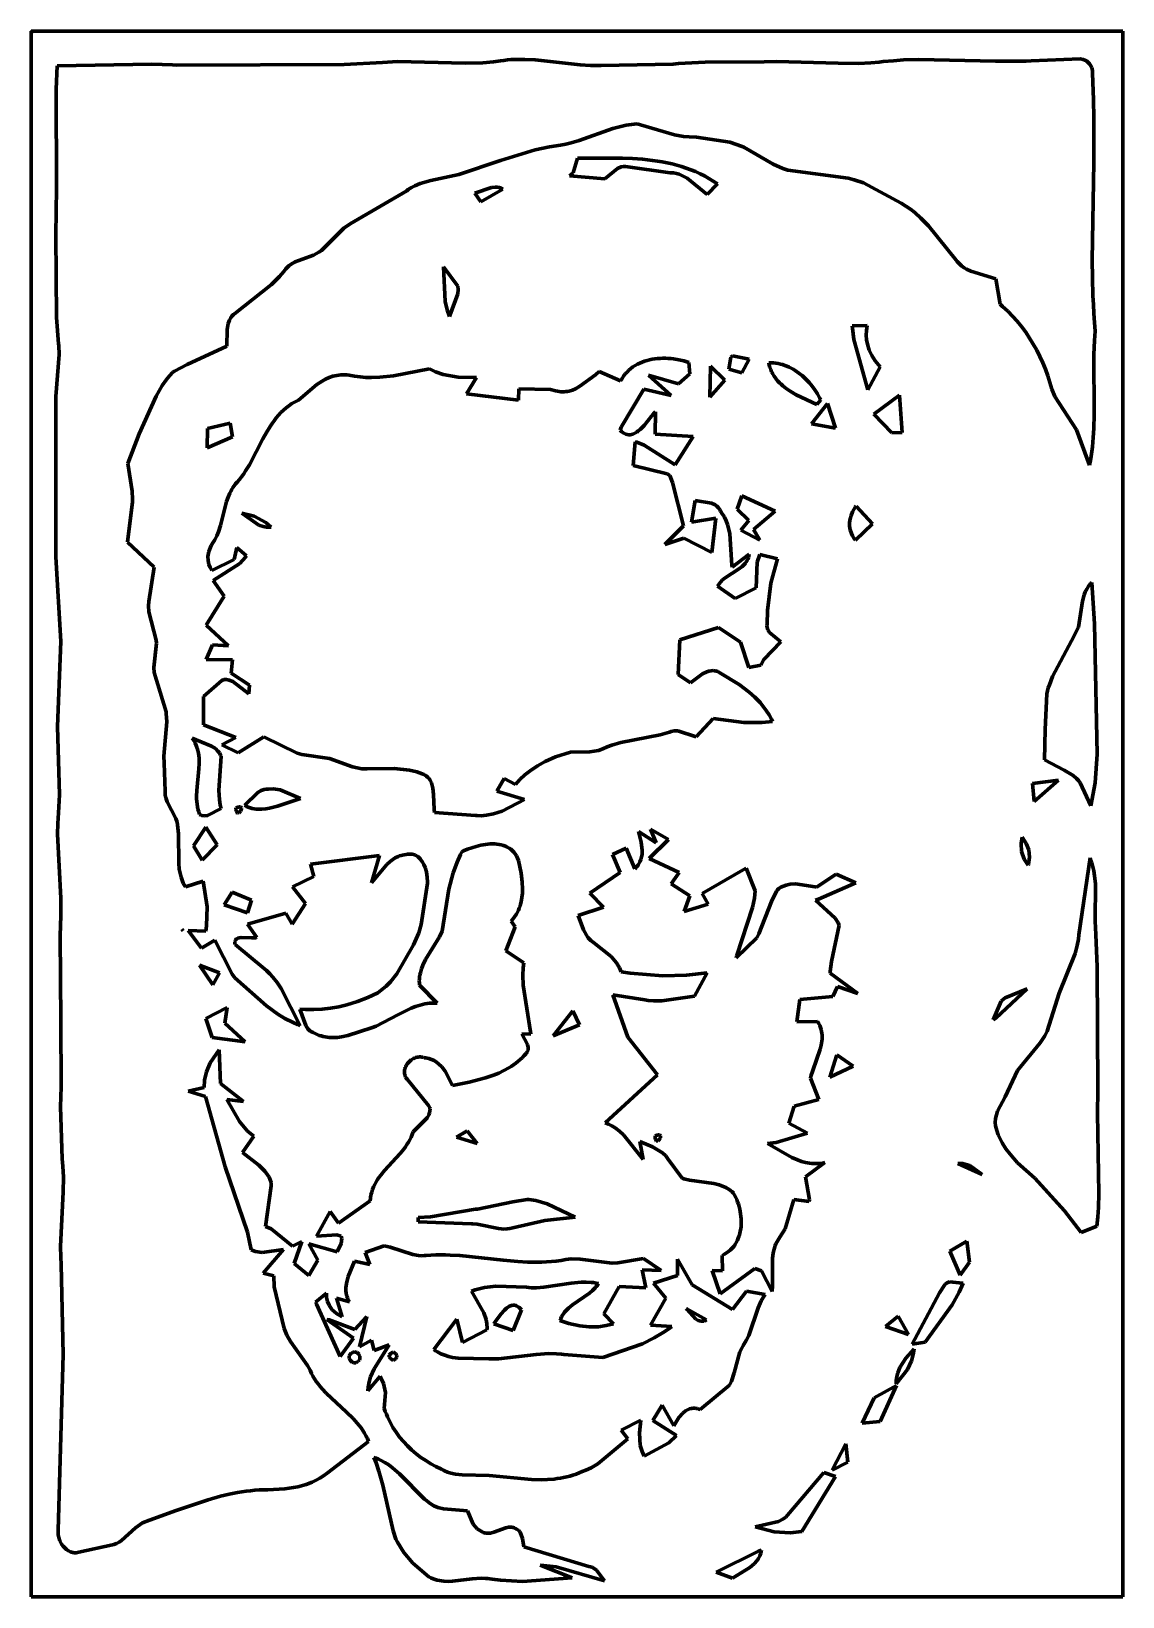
# Model space of a CAD drawing. Header units: millimetres. Extents: x 0 to 3.65, y 0 to 5.24.
import ezdxf

# ---------------------------------------------------------------- set-up
doc = ezdxf.new("R2010")
doc.units = ezdxf.units.MM
doc.layers.add('color#1b1b1dff', color=7, linetype='CONTINUOUS', lineweight=100)
doc.layers.add('color#fcfcfcff', color=7, linetype='CONTINUOUS', lineweight=100)

msp = doc.modelspace()

# ---------------------------------------------------------------- linework, layer by layer
at = {"layer": 'color#1b1b1dff'}
for p, q in [((0, 5.2324), (0.0038, 5.2361)), ((0.0038, 5.2361), (3.6528, 5.2361)), ((3.6528, 5.2361), (3.6528, 0)), ((0, 0), (0, 5.2324)), ((1.175, 5.1318), (1.0475, 5.1255)), ((1.2259, 5.1355), (1.175, 5.1318)), ((1.4517, 5.1296), (1.2259, 5.1355)), ((1.5466, 5.1341), (1.5111, 5.1312)), ((1.5703, 5.1372), (1.5466, 5.1341)), ((1.582, 5.1389), (1.5703, 5.1372)), ((1.5936, 5.1403), (1.582, 5.1389)), ((1.6053, 5.1413), (1.5936, 5.1403)), ((1.6285, 5.1423), (1.6053, 5.1413)), ((1.6517, 5.1422), (1.6285, 5.1423)), ((1.6865, 5.1403), (1.6517, 5.1422)), ((1.8371, 5.1238), (1.6865, 5.1403)), ((2.2554, 5.1333), (2.1665, 5.1285)), ((2.4532, 5.1338), (2.2554, 5.1333)), ((2.4944, 5.1353), (2.4532, 5.1338)), ((2.7002, 5.1292), (2.4944, 5.1353)), ((2.8373, 5.1331), (2.8099, 5.1307)), ((2.851, 5.1347), (2.8373, 5.1331)), ((2.8851, 5.1379), (2.851, 5.1347)), ((2.9192, 5.1402), (2.8851, 5.1379)), ((2.9704, 5.1419), (2.9192, 5.1402)), ((3.2268, 5.1367), (2.9704, 5.1419)), ((3.3293, 5.1366), (3.2268, 5.1367)), ((3.3464, 5.1372), (3.3293, 5.1366)), ((3.5107, 5.1436), (3.3464, 5.1372)), ((3.5205, 5.1421), (3.5107, 5.1436)), ((3.5314, 5.1373), (3.5205, 5.1421)), ((3.5421, 5.1277), (3.5314, 5.1373)), ((0.087, 5.1201), (0.0832, 5.0423)), ((0.4035, 5.1259), (0.087, 5.1201)), ((0.4723, 5.1236), (0.4035, 5.1259)), ((0.486, 5.1227), (0.4723, 5.1236)), ((1.0475, 5.1255), (0.486, 5.1227)), ((1.5111, 5.1312), (1.4517, 5.1296)), ((1.872, 5.1219), (1.8371, 5.1238)), ((1.8953, 5.1218), (1.872, 5.1219)), ((1.9069, 5.1221), (1.8953, 5.1218)), ((2.1486, 5.1266), (1.9069, 5.1221)), ((2.1665, 5.1285), (2.1486, 5.1266)), ((2.7688, 5.1289), (2.7002, 5.1292)), ((2.8099, 5.1307), (2.7688, 5.1289)), ((3.5492, 5.1152), (3.5421, 5.1277)), ((3.5517, 5.1034), (3.5492, 5.1152)), ((3.5516, 5.096), (3.5517, 5.1034)), ((3.5531, 5.0663), (3.5516, 5.096)), ((0.0832, 5.0423), (0.0843, 4.7112)), ((3.5552, 5.0067), (3.5531, 5.0663)), ((3.5562, 4.9472), (3.5552, 5.0067)), ((1.9907, 4.9219), (2.0088, 4.9246)), ((2.0088, 4.9246), (2.018, 4.9256)), ((2.018, 4.9256), (2.0273, 4.9262)), ((2.0273, 4.9262), (2.0394, 4.9237)), ((2.0394, 4.9237), (2.1524, 4.8897)), ((3.5556, 4.7983), (3.5562, 4.9472)), ((1.8071, 4.8628), (1.8336, 4.8705)), ((1.8336, 4.8705), (1.9464, 4.9106)), ((1.9464, 4.9106), (1.9728, 4.918)), ((1.9728, 4.918), (1.9907, 4.9219)), ((2.1524, 4.8897), (2.1829, 4.884)), ((2.1829, 4.884), (2.2016, 4.8826)), ((2.2016, 4.8826), (2.2266, 4.8815)), ((2.2266, 4.8815), (2.3378, 4.8652)), ((1.5699, 4.8041), (1.6869, 4.8392)), ((1.6869, 4.8392), (1.7347, 4.8497)), ((1.7347, 4.8497), (1.771, 4.8555)), ((1.771, 4.8555), (1.7892, 4.8586)), ((1.7892, 4.8586), (1.8071, 4.8628)), ((2.3378, 4.8652), (2.3792, 4.851)), ((2.3792, 4.851), (2.3847, 4.8486)), ((2.3847, 4.8486), (2.4826, 4.7916)), ((1.4307, 4.7575), (1.5699, 4.8041)), ((1.8277, 4.8117), (1.8135, 4.763)), ((1.9784, 4.812), (1.8277, 4.8117)), ((1.9193, 4.7431), (1.9615, 4.777)), ((1.9615, 4.777), (1.9741, 4.7826)), ((1.9741, 4.7826), (1.9825, 4.7841)), ((2.012, 4.8106), (1.9784, 4.812)), ((1.9825, 4.7841), (1.9886, 4.7841)), ((1.9886, 4.7841), (2.1386, 4.7632)), ((2.0456, 4.8082), (2.012, 4.8106)), ((2.0623, 4.8065), (2.0456, 4.8082)), ((2.0789, 4.8045), (2.0623, 4.8065)), ((2.0954, 4.8022), (2.0789, 4.8045)), ((2.1118, 4.7994), (2.0954, 4.8022)), ((2.1282, 4.7962), (2.1118, 4.7994)), ((2.1444, 4.7926), (2.1282, 4.7962)), ((2.1604, 4.7885), (2.1444, 4.7926)), ((2.1763, 4.7839), (2.1604, 4.7885)), ((2.1921, 4.7788), (2.1763, 4.7839)), ((2.2077, 4.7731), (2.1921, 4.7788)), ((2.2231, 4.7668), (2.2077, 4.7731)), ((2.2383, 4.7599), (2.2231, 4.7668)), ((2.4826, 4.7916), (2.515, 4.7767)), ((2.515, 4.7767), (2.5321, 4.7712)), ((2.5321, 4.7712), (2.7339, 4.7446)), ((3.551, 4.4707), (3.5556, 4.7983)), ((1.2616, 4.7066), (1.2725, 4.7135)), ((1.2725, 4.7135), (1.2837, 4.7194)), ((1.2837, 4.7194), (1.3011, 4.7267)), ((1.3011, 4.7267), (1.3376, 4.7368)), ((1.3376, 4.7368), (1.4307, 4.7575)), ((1.5399, 4.7135), (1.4849, 4.6948)), ((1.5529, 4.7152), (1.5399, 4.7135)), ((1.5594, 4.7148), (1.5529, 4.7152)), ((1.5658, 4.7136), (1.5594, 4.7148)), ((1.5722, 4.7113), (1.5658, 4.7136)), ((1.8135, 4.763), (1.8017, 4.7525)), ((1.8017, 4.7525), (1.9193, 4.7431)), ((2.1386, 4.7632), (2.1439, 4.763)), ((2.1439, 4.763), (2.1491, 4.7625)), ((2.1491, 4.7625), (2.159, 4.7607)), ((2.159, 4.7607), (2.1686, 4.7579)), ((2.1686, 4.7579), (2.1822, 4.7521)), ((2.1822, 4.7521), (2.1952, 4.7447)), ((2.1952, 4.7447), (2.2619, 4.6906)), ((2.2533, 4.7523), (2.2383, 4.7599)), ((2.2681, 4.7441), (2.2533, 4.7523)), ((2.2619, 4.6906), (2.2969, 4.7254)), ((2.2826, 4.7351), (2.2681, 4.7441)), ((2.2969, 4.7254), (2.2826, 4.7351)), ((2.7339, 4.7446), (2.7537, 4.7398)), ((2.7537, 4.7398), (2.7858, 4.7291)), ((2.7858, 4.7291), (2.9114, 4.6616)), ((0.0843, 4.7112), (0.0824, 4.5554)), ((1.0804, 4.5994), (1.2564, 4.7027)), ((1.2564, 4.7027), (1.2616, 4.7066)), ((1.4849, 4.6948), (1.505, 4.6658)), ((1.505, 4.6658), (1.5785, 4.7079)), ((1.5785, 4.7079), (1.5722, 4.7113)), ((2.9114, 4.6616), (2.9271, 4.6517)), ((2.9271, 4.6517), (2.9422, 4.641)), ((2.9422, 4.641), (2.9567, 4.6297)), ((2.9567, 4.6297), (2.9774, 4.6115)), ((2.9774, 4.6115), (3.0033, 4.5854)), ((0.9709, 4.5024), (1.0464, 4.5774)), ((1.0464, 4.5774), (1.0669, 4.5921)), ((1.0669, 4.5921), (1.0804, 4.5994)), ((3.0033, 4.5854), (3.0959, 4.4704)), ((0.0824, 4.5554), (0.0844, 4.2789)), ((0.8548, 4.445), (0.8623, 4.4517)), ((0.8623, 4.4517), (0.8703, 4.4574)), ((0.8703, 4.4574), (0.8833, 4.4645)), ((0.8833, 4.4645), (0.9448, 4.4878)), ((0.9448, 4.4878), (0.9626, 4.4969)), ((0.9626, 4.4969), (0.9709, 4.5024)), ((3.0959, 4.4704), (3.0991, 4.4661)), ((3.0991, 4.4661), (3.106, 4.4583)), ((3.106, 4.4583), (3.1136, 4.4514)), ((3.1136, 4.4514), (3.1217, 4.4454)), ((3.5517, 4.4112), (3.551, 4.4707)), ((0.8038, 4.3894), (0.8304, 4.4157)), ((0.8304, 4.4157), (0.845, 4.433)), ((0.845, 4.433), (0.8481, 4.4373)), ((0.8481, 4.4373), (0.8514, 4.4413)), ((0.8514, 4.4413), (0.8548, 4.445)), ((1.3798, 4.4487), (1.3849, 4.3323)), ((1.4274, 4.3834), (1.3798, 4.4487)), ((3.1217, 4.4454), (3.1304, 4.4402)), ((3.1304, 4.4402), (3.1441, 4.4336)), ((3.1441, 4.4336), (3.2282, 4.4084)), ((3.2282, 4.4084), (3.2421, 4.3235)), ((3.5533, 4.3516), (3.5517, 4.4112)), ((0.6805, 4.2916), (0.8038, 4.3894)), ((1.4012, 4.2854), (1.4277, 4.358)), ((1.4287, 4.3724), (1.4274, 4.3834)), ((1.4277, 4.358), (1.4287, 4.3724)), ((3.5545, 4.3219), (3.5533, 4.3516)), ((1.3849, 4.3323), (1.3918, 4.304)), ((1.3918, 4.304), (1.4001, 4.282)), ((3.2421, 4.3235), (3.2509, 4.316)), ((3.2509, 4.316), (3.268, 4.3002)), ((3.268, 4.3002), (3.2843, 4.2837)), ((3.5561, 4.2922), (3.5545, 4.3219)), ((0.0844, 4.2789), (0.0914, 4.1912)), ((0.6561, 4.239), (0.6594, 4.2587)), ((0.6594, 4.2587), (0.6633, 4.2696)), ((0.6633, 4.2696), (0.6669, 4.2765)), ((0.6669, 4.2765), (0.6715, 4.2829)), ((0.6715, 4.2829), (0.6772, 4.2889)), ((0.6772, 4.2889), (0.6805, 4.2916)), ((1.4001, 4.282), (1.4012, 4.2854)), ((2.7979, 4.2516), (2.7474, 4.2504)), ((2.7474, 4.2504), (2.7479, 4.2427)), ((2.7479, 4.2427), (2.7525, 4.205)), ((2.7954, 4.2355), (2.7979, 4.2516)), ((3.2843, 4.2837), (3.2998, 4.2663)), ((3.2998, 4.2663), (3.3144, 4.2482)), ((3.3144, 4.2482), (3.3283, 4.2294)), ((3.558, 4.2624), (3.5561, 4.2922)), ((3.5603, 4.2327), (3.558, 4.2624)), ((0.0914, 4.1912), (0.0922, 4.1851)), ((0.6547, 4.1825), (0.6561, 4.239)), ((2.7525, 4.205), (2.7999, 4.0372)), ((2.7947, 4.2198), (2.7954, 4.2355)), ((2.7957, 4.2044), (2.7947, 4.2198)), ((2.7984, 4.1893), (2.7957, 4.2044)), ((2.8045, 4.1699), (2.7984, 4.1893)), ((3.3283, 4.2294), (3.3413, 4.2101)), ((3.3413, 4.2101), (3.3535, 4.1901)), ((3.3535, 4.1901), (3.3649, 4.1697)), ((3.5561, 4.1554), (3.5579, 4.2018)), ((3.5579, 4.2018), (3.5603, 4.2327)), ((0.0937, 4.1546), (0.0817, 4.0149)), ((0.0922, 4.1851), (0.0937, 4.1546)), ((0.5222, 4.1221), (0.6547, 4.1825)), ((2.0693, 4.1373), (2.0608, 4.1351)), ((2.078, 4.1391), (2.0693, 4.1373)), ((2.0867, 4.1405), (2.078, 4.1391)), ((2.0956, 4.1415), (2.0867, 4.1405)), ((2.1045, 4.1422), (2.0956, 4.1415)), ((2.1134, 4.1425), (2.1045, 4.1422)), ((2.1224, 4.1425), (2.1134, 4.1425)), ((2.1314, 4.1421), (2.1224, 4.1425)), ((2.1404, 4.1414), (2.1314, 4.1421)), ((2.1493, 4.1405), (2.1404, 4.1414)), ((2.167, 4.1376), (2.1493, 4.1405)), ((2.1842, 4.1335), (2.167, 4.1376)), ((2.3414, 4.1464), (2.3345, 4.106)), ((2.3466, 4.1511), (2.3414, 4.1464)), ((2.4026, 4.1399), (2.3466, 4.1511)), ((2.3777, 4.0936), (2.4026, 4.1399)), ((2.8131, 4.1514), (2.8045, 4.1699)), ((2.8242, 4.1338), (2.8131, 4.1514)), ((3.3649, 4.1697), (3.3754, 4.1488)), ((3.3754, 4.1488), (3.3851, 4.1275)), ((3.5571, 3.954), (3.5561, 4.1554)), ((0.4626, 4.0837), (0.4736, 4.0958)), ((0.4736, 4.0958), (0.4795, 4.0995)), ((0.4795, 4.0995), (0.5222, 4.1221)), ((1.0224, 4.0853), (1.0159, 4.0839)), ((1.029, 4.0864), (1.0224, 4.0853)), ((1.0357, 4.0871), (1.029, 4.0864)), ((1.0425, 4.0875), (1.0357, 4.0871)), ((1.0494, 4.0875), (1.0425, 4.0875)), ((1.0565, 4.0871), (1.0494, 4.0875)), ((1.0636, 4.0862), (1.0565, 4.0871)), ((1.0822, 4.0825), (1.0636, 4.0862)), ((1.3322, 4.1068), (1.2125, 4.0838)), ((1.3525, 4.0968), (1.3322, 4.1068)), ((1.3789, 4.0879), (1.3525, 4.0968)), ((1.4283, 4.0797), (1.3789, 4.0879)), ((1.8881, 4.0873), (1.8364, 4.0486)), ((1.9011, 4.0977), (1.8881, 4.0873)), ((1.9725, 4.0671), (1.9011, 4.0977)), ((1.988, 4.0899), (1.9824, 4.0828)), ((1.9939, 4.0965), (1.988, 4.0899)), ((2.0003, 4.1026), (1.9939, 4.0965)), ((2.0069, 4.1082), (2.0003, 4.1026)), ((2.0138, 4.1134), (2.0069, 4.1082)), ((2.0211, 4.1181), (2.0138, 4.1134)), ((2.0286, 4.1223), (2.0211, 4.1181)), ((2.0363, 4.1262), (2.0286, 4.1223)), ((2.0443, 4.1296), (2.0363, 4.1262)), ((2.0525, 4.1325), (2.0443, 4.1296)), ((2.0608, 4.1351), (2.0525, 4.1325)), ((2.1419, 4.0176), (2.0661, 4.0861)), ((2.0661, 4.0861), (2.1657, 4.0566)), ((2.1657, 4.0566), (2.2045, 4.0899)), ((2.2008, 4.1284), (2.1842, 4.1335)), ((2.2045, 4.0899), (2.2008, 4.1284)), ((2.2732, 4.1162), (2.2715, 4.012)), ((2.3217, 4.0697), (2.2732, 4.1162)), ((2.3345, 4.106), (2.3777, 4.0936)), ((2.4683, 4.1276), (2.47, 4.1196)), ((2.4763, 4.1275), (2.4683, 4.1276)), ((2.47, 4.1196), (2.4722, 4.1119)), ((2.4722, 4.1119), (2.4749, 4.1045)), ((2.4749, 4.1045), (2.4779, 4.0974)), ((2.4842, 4.127), (2.4763, 4.1275)), ((2.4779, 4.0974), (2.4814, 4.0906)), ((2.4814, 4.0906), (2.4852, 4.0841)), ((2.492, 4.1261), (2.4842, 4.127)), ((2.4997, 4.1248), (2.492, 4.1261)), ((2.5072, 4.1231), (2.4997, 4.1248)), ((2.5146, 4.1211), (2.5072, 4.1231)), ((2.5219, 4.1187), (2.5146, 4.1211)), ((2.5291, 4.116), (2.5219, 4.1187)), ((2.5361, 4.1129), (2.5291, 4.116)), ((2.543, 4.1095), (2.5361, 4.1129)), ((2.5497, 4.1058), (2.543, 4.1095)), ((2.5563, 4.1019), (2.5497, 4.1058)), ((2.569, 4.0931), (2.5563, 4.1019)), ((2.5811, 4.0834), (2.569, 4.0931)), ((2.7999, 4.0372), (2.8413, 4.1135)), ((2.8413, 4.1135), (2.8242, 4.1338)), ((3.3851, 4.1275), (3.3939, 4.1059)), ((3.3939, 4.1059), (3.4018, 4.084)), ((0.4184, 4.0158), (0.4385, 4.051)), ((0.4385, 4.051), (0.4524, 4.071)), ((0.4524, 4.071), (0.4626, 4.0837)), ((0.9562, 4.0549), (0.8938, 4.0025)), ((0.9732, 4.0659), (0.9562, 4.0549)), ((0.9849, 4.0723), (0.9732, 4.0659)), ((0.997, 4.0778), (0.9849, 4.0723)), ((1.0095, 4.0821), (0.997, 4.0778)), ((1.0159, 4.0839), (1.0095, 4.0821)), ((1.1008, 4.08), (1.0822, 4.0825)), ((1.1194, 4.0785), (1.1008, 4.08)), ((1.1381, 4.078), (1.1194, 4.0785)), ((1.166, 4.0789), (1.1381, 4.078)), ((1.2125, 4.0838), (1.166, 4.0789)), ((1.4899, 4.0781), (1.4283, 4.0797)), ((1.4565, 4.024), (1.4899, 4.0781)), ((1.6322, 4.0404), (1.6301, 4.0018)), ((1.7382, 4.0385), (1.6322, 4.0404)), ((1.7547, 4.034), (1.7382, 4.0385)), ((1.7606, 4.0323), (1.7547, 4.034)), ((1.7665, 4.0312), (1.7606, 4.0323)), ((1.8001, 4.0328), (1.7946, 4.0316)), ((1.8108, 4.036), (1.8001, 4.0328)), ((1.8212, 4.0404), (1.8108, 4.036)), ((1.8364, 4.0486), (1.8212, 4.0404)), ((1.9773, 4.0752), (1.9725, 4.0671)), ((1.9745, 3.9118), (2.0496, 4.0386)), ((1.9824, 4.0828), (1.9773, 4.0752)), ((2.0496, 4.0386), (2.1419, 4.0176)), ((2.2715, 4.012), (2.3217, 4.0697)), ((2.4852, 4.0841), (2.4894, 4.0779)), ((2.4894, 4.0779), (2.4939, 4.0719)), ((2.4939, 4.0719), (2.4988, 4.0662)), ((2.4988, 4.0662), (2.5039, 4.0607)), ((2.5039, 4.0607), (2.5093, 4.0554)), ((2.5093, 4.0554), (2.5149, 4.0504)), ((2.5149, 4.0504), (2.5269, 4.041)), ((2.5269, 4.041), (2.5396, 4.0323)), ((2.5396, 4.0323), (2.5598, 4.0204)), ((2.5925, 4.0728), (2.5811, 4.0834)), ((2.6032, 4.0614), (2.5925, 4.0728)), ((2.6132, 4.0494), (2.6032, 4.0614)), ((2.6224, 4.0368), (2.6132, 4.0494)), ((2.6308, 4.0237), (2.6224, 4.0368)), ((3.4018, 4.084), (3.4089, 4.0619)), ((3.4089, 4.0619), (3.4151, 4.0396)), ((3.4151, 4.0396), (3.4261, 4.0141)), ((0.0817, 4.0149), (0.0816, 3.4999)), ((0.3608, 3.8897), (0.4184, 4.0158)), ((0.8621, 3.9838), (0.8527, 3.9765)), ((0.8721, 3.9906), (0.8621, 3.9838)), ((0.8826, 3.9969), (0.8721, 3.9906)), ((0.8938, 4.0025), (0.8826, 3.9969)), ((1.6301, 4.0018), (1.4565, 4.024)), ((1.7722, 4.0305), (1.7665, 4.0312)), ((1.7779, 4.0302), (1.7722, 4.0305)), ((1.7836, 4.0303), (1.7779, 4.0302)), ((1.7891, 4.0308), (1.7836, 4.0303)), ((1.7946, 4.0316), (1.7891, 4.0308)), ((2.5598, 4.0204), (2.6296, 3.9876)), ((2.6647, 3.9908), (2.6114, 3.9236)), ((2.6296, 3.9876), (2.6419, 4.0035)), ((2.6384, 4.0103), (2.6308, 4.0237)), ((2.6419, 4.0035), (2.6384, 4.0103)), ((2.6912, 3.9081), (2.6647, 3.9908)), ((2.906, 4.0192), (2.8196, 3.9558)), ((2.9147, 3.8941), (2.906, 4.0192)), ((3.4261, 4.0141), (3.4986, 3.903)), ((0.8127, 3.9336), (0.8058, 3.924)), ((0.8199, 3.9429), (0.8127, 3.9336)), ((0.8274, 3.9519), (0.8199, 3.9429)), ((0.8354, 3.9605), (0.8274, 3.9519)), ((0.8438, 3.9687), (0.8354, 3.9605)), ((0.8527, 3.9765), (0.8438, 3.9687)), ((2.0761, 3.9484), (2.0507, 3.9173)), ((2.0827, 3.9564), (2.0761, 3.9484)), ((2.0889, 3.9634), (2.0827, 3.9564)), ((2.0879, 3.889), (2.0889, 3.9634)), ((2.8196, 3.9558), (2.8806, 3.893)), ((3.5559, 3.9077), (3.5571, 3.954)), ((0.3232, 3.7907), (0.3608, 3.8897)), ((0.5892, 3.9078), (0.5882, 3.8424)), ((0.5882, 3.8424), (0.6737, 3.88)), ((0.6655, 3.9253), (0.5892, 3.9078)), ((0.6737, 3.88), (0.6655, 3.9253)), ((0.7868, 3.8937), (0.7751, 3.8725)), ((0.7992, 3.9141), (0.7868, 3.8937)), ((0.8058, 3.924), (0.7992, 3.9141)), ((1.9708, 3.9014), (1.9745, 3.9118)), ((1.9757, 3.897), (1.9708, 3.9014)), ((1.9805, 3.8934), (1.9757, 3.897)), ((1.9853, 3.8906), (1.9805, 3.8934)), ((1.9901, 3.8886), (1.9853, 3.8906)), ((1.9948, 3.8874), (1.9901, 3.8886)), ((1.9994, 3.8868), (1.9948, 3.8874)), ((2.004, 3.8868), (1.9994, 3.8868)), ((2.0086, 3.8874), (2.004, 3.8868)), ((2.0131, 3.8886), (2.0086, 3.8874)), ((2.0175, 3.8903), (2.0131, 3.8886)), ((2.0219, 3.8925), (2.0175, 3.8903)), ((2.0262, 3.8951), (2.0219, 3.8925)), ((2.0304, 3.8981), (2.0262, 3.8951)), ((2.0387, 3.905), (2.0304, 3.8981)), ((2.0507, 3.9173), (2.0387, 3.905)), ((2.215, 3.8803), (2.0879, 3.889)), ((2.1548, 3.7856), (2.215, 3.8803)), ((2.6114, 3.9236), (2.6912, 3.9081)), ((2.8806, 3.893), (2.9147, 3.8941)), ((3.4986, 3.903), (3.5417, 3.7848)), ((3.5512, 3.8461), (3.5541, 3.8769)), ((3.5541, 3.8769), (3.5559, 3.9077)), ((0.7751, 3.8725), (0.7298, 3.7865)), ((2.0149, 3.7842), (2.021, 3.8629)), ((2.021, 3.8629), (2.0262, 3.8614)), ((2.0262, 3.8614), (2.0515, 3.8523)), ((2.0515, 3.8523), (2.1548, 3.7856)), ((3.5472, 3.8154), (3.5494, 3.8307)), ((3.5494, 3.8307), (3.5512, 3.8461)), ((0.3378, 3.6981), (0.3232, 3.7907)), ((0.7298, 3.7865), (0.7174, 3.766)), ((2.1281, 3.7561), (2.0149, 3.7842)), ((3.5417, 3.7848), (3.5446, 3.8001)), ((3.5446, 3.8001), (3.5472, 3.8154)), ((0.6839, 3.7222), (0.6791, 3.7163)), ((0.689, 3.728), (0.6839, 3.7222)), ((0.6966, 3.737), (0.689, 3.728)), ((0.7039, 3.7464), (0.6966, 3.737)), ((0.7108, 3.7561), (0.7039, 3.7464)), ((0.7174, 3.766), (0.7108, 3.7561)), ((2.1373, 3.7502), (2.1281, 3.7561)), ((2.1457, 3.7267), (2.1373, 3.7502)), ((2.1829, 3.5816), (2.1457, 3.7267)), ((0.339, 3.6714), (0.3378, 3.6981)), ((0.3383, 3.6624), (0.339, 3.6714)), ((0.6584, 3.6773), (0.6536, 3.6633)), ((0.664, 3.6909), (0.6584, 3.6773)), ((0.6673, 3.6975), (0.664, 3.6909)), ((0.6709, 3.7039), (0.6673, 3.6975)), ((0.6748, 3.7102), (0.6709, 3.7039)), ((0.6791, 3.7163), (0.6748, 3.7102)), ((2.2214, 3.667), (2.2094, 3.5945)), ((2.2765, 3.6573), (2.2214, 3.667)), ((2.3784, 3.6823), (2.3629, 3.6374)), ((2.4899, 3.6314), (2.3784, 3.6823)), ((0.3221, 3.527), (0.3383, 3.6624)), ((0.6536, 3.6633), (0.6337, 3.5832)), ((0.7047, 3.6238), (0.7456, 3.6148)), ((0.7619, 3.5844), (0.7047, 3.6238)), ((0.7456, 3.6148), (0.7854, 3.5929)), ((2.2888, 3.6518), (2.2765, 3.6573)), ((2.2942, 3.648), (2.2888, 3.6518)), ((2.2992, 3.6434), (2.2942, 3.648)), ((2.3035, 3.638), (2.2992, 3.6434)), ((2.3054, 3.6349), (2.3035, 3.638)), ((2.3071, 3.6315), (2.3054, 3.6349)), ((2.3087, 3.6279), (2.3071, 3.6315)), ((2.3127, 3.6223), (2.3087, 3.6279)), ((2.3163, 3.6166), (2.3127, 3.6223)), ((2.3196, 3.6108), (2.3163, 3.6166)), ((2.3629, 3.6374), (2.4014, 3.5993)), ((2.4167, 3.5701), (2.4899, 3.6314)), ((2.7436, 3.6169), (2.7403, 3.6049)), ((2.7487, 3.6288), (2.7436, 3.6169)), ((2.7578, 3.644), (2.7487, 3.6288)), ((2.7605, 3.6477), (2.7578, 3.644)), ((2.8152, 3.5881), (2.7605, 3.6477)), ((0.6268, 3.5619), (0.621, 3.5481)), ((0.6337, 3.5832), (0.6268, 3.5619)), ((0.7761, 3.5794), (0.7619, 3.5844)), ((0.7873, 3.5774), (0.7761, 3.5794)), ((0.7854, 3.5929), (0.8028, 3.5777)), ((0.7949, 3.5771), (0.7873, 3.5774)), ((0.8028, 3.5777), (0.7949, 3.5771)), ((2.1207, 3.5198), (2.1829, 3.5816)), ((2.2094, 3.5945), (2.2914, 3.6081)), ((2.2914, 3.6081), (2.2779, 3.4924)), ((2.3253, 3.599), (2.3196, 3.6108)), ((2.33, 3.5868), (2.3253, 3.599)), ((2.3337, 3.5744), (2.33, 3.5868)), ((2.3377, 3.5553), (2.3337, 3.5744)), ((2.4014, 3.5993), (2.3745, 3.5671)), ((2.3745, 3.5671), (2.4381, 3.5344)), ((2.4381, 3.5344), (2.4167, 3.5701)), ((2.7403, 3.6049), (2.7386, 3.5927)), ((2.7386, 3.5927), (2.7388, 3.5805)), ((2.7388, 3.5805), (2.7408, 3.5684)), ((2.7408, 3.5684), (2.7447, 3.5565)), ((2.7587, 3.5336), (2.8152, 3.5881)), ((0.4112, 3.4441), (0.3221, 3.527)), ((0.6022, 3.5158), (0.5941, 3.4961)), ((0.6101, 3.5284), (0.6022, 3.5158)), ((0.6141, 3.5348), (0.6101, 3.5284)), ((0.6177, 3.5414), (0.6141, 3.5348)), ((0.621, 3.5481), (0.6177, 3.5414)), ((0.6789, 3.4691), (0.6883, 3.5093)), ((0.6883, 3.5093), (0.7202, 3.4811)), ((2.1834, 3.5405), (2.1207, 3.5198)), ((2.2779, 3.4924), (2.1834, 3.5405)), ((2.3447, 3.4501), (2.3377, 3.5553)), ((2.7447, 3.5565), (2.7485, 3.5487)), ((2.7485, 3.5487), (2.7531, 3.5411)), ((2.7531, 3.5411), (2.7587, 3.5336)), ((0.0816, 3.4999), (0.082, 3.4788)), ((0.082, 3.4788), (0.0984, 3.1946)), ((0.5941, 3.4961), (0.5911, 3.4793)), ((0.5911, 3.4793), (0.5915, 3.4657)), ((0.5915, 3.4657), (0.5946, 3.4522)), ((0.6046, 3.4323), (0.6789, 3.4691)), ((0.7173, 3.4771), (0.6976, 3.4558)), ((0.7202, 3.4811), (0.7173, 3.4771)), ((2.4027, 3.4873), (2.3452, 3.4436)), ((2.3868, 3.4535), (2.39, 3.4574)), ((2.39, 3.4574), (2.393, 3.4616)), ((2.393, 3.4616), (2.3956, 3.4661)), ((2.3956, 3.4661), (2.398, 3.4708)), ((2.398, 3.4708), (2.3999, 3.476)), ((2.3999, 3.476), (2.4015, 3.4814)), ((2.4015, 3.4814), (2.4027, 3.4873)), ((2.4296, 3.4604), (2.4265, 3.3751)), ((2.438, 3.4865), (2.4296, 3.4604)), ((2.4973, 3.4716), (2.438, 3.4865)), ((2.4752, 3.3903), (2.4973, 3.4716)), ((0.3936, 3.3294), (0.4112, 3.4441)), ((0.5946, 3.4522), (0.5988, 3.4422)), ((0.5988, 3.4422), (0.6046, 3.4323)), ((0.6976, 3.4558), (0.6083, 3.3987)), ((2.3139, 3.4011), (2.3222, 3.4078)), ((2.3222, 3.4078), (2.3673, 3.4367)), ((2.3452, 3.4436), (2.3447, 3.4501)), ((2.3673, 3.4367), (2.3795, 3.4462)), ((2.3795, 3.4462), (2.3868, 3.4535)), ((0.6083, 3.3987), (0.6452, 3.3463)), ((2.297, 3.3804), (2.2998, 3.3851)), ((2.3553, 3.339), (2.297, 3.3804)), ((2.2998, 3.3851), (2.303, 3.3894)), ((2.303, 3.3894), (2.3064, 3.3936)), ((2.3064, 3.3936), (2.3139, 3.4011)), ((2.4265, 3.3751), (2.3553, 3.339)), ((2.4634, 3.2991), (2.4752, 3.3903)), ((3.5276, 3.3609), (3.5236, 3.3509)), ((3.5325, 3.3705), (3.5276, 3.3609)), ((3.5384, 3.3798), (3.5325, 3.3705)), ((3.5417, 3.3843), (3.5384, 3.3798)), ((3.5454, 3.3886), (3.5417, 3.3843)), ((3.5494, 3.3929), (3.5454, 3.3886)), ((3.5584, 3.2545), (3.5494, 3.3929)), ((0.3924, 3.3144), (0.3936, 3.3294)), ((0.3935, 3.2948), (0.3924, 3.3144)), ((0.6452, 3.3463), (0.5848, 3.2494)), ((2.4624, 3.253), (2.4634, 3.2991)), ((3.5179, 3.3301), (3.505, 3.2431)), ((3.5236, 3.3509), (3.5179, 3.3301)), ((0.4174, 3.199), (0.3935, 3.2948)), ((0.5848, 3.2494), (0.66, 3.1801)), ((2.4619, 3.2471), (2.4624, 3.253)), ((2.4625, 3.2417), (2.4619, 3.2471)), ((3.5676, 2.8187), (3.5584, 3.2545)), ((0.0984, 3.1946), (0.0877, 2.911)), ((0.4193, 3.1893), (0.4174, 3.199)), ((2.1645, 3.0848), (2.1705, 3.2006)), ((2.1705, 3.2006), (2.2998, 3.2418)), ((2.2998, 3.2418), (2.374, 3.1925)), ((2.4518, 3.1354), (2.5083, 3.1943)), ((2.4648, 3.2343), (2.4625, 3.2417)), ((2.4704, 3.2256), (2.4648, 3.2343)), ((2.5083, 3.1943), (2.4704, 3.2256)), ((3.4809, 3.1968), (3.4174, 3.0782)), ((3.505, 3.2431), (3.4809, 3.1968)), ((0.4096, 3.1085), (0.4193, 3.1893)), ((0.606, 3.184), (0.5849, 3.1345)), ((0.66, 3.1801), (0.606, 3.184)), ((2.374, 3.1925), (2.4014, 3.1083)), ((0.4117, 3.0916), (0.4096, 3.1085)), ((0.4511, 2.9595), (0.4117, 3.0916)), ((0.5849, 3.1345), (0.6735, 3.1337)), ((0.6735, 3.1337), (0.6691, 3.089)), ((2.2607, 3.0937), (2.2466, 3.0869)), ((2.2679, 3.0959), (2.2607, 3.0937)), ((2.2752, 3.0973), (2.2679, 3.0959)), ((2.2826, 3.0976), (2.2752, 3.0973)), ((2.2863, 3.0973), (2.2826, 3.0976)), ((2.29, 3.0967), (2.2863, 3.0973)), ((2.2937, 3.0957), (2.29, 3.0967)), ((2.2974, 3.0945), (2.2937, 3.0957)), ((2.3012, 3.0928), (2.2974, 3.0945)), ((2.3049, 3.0908), (2.3012, 3.0928)), ((2.3693, 3.0512), (2.3049, 3.0908)), ((2.4014, 3.1083), (2.4419, 3.1163)), ((2.4419, 3.1163), (2.4518, 3.1354)), ((0.6373, 3.0642), (0.5767, 3.0115)), ((0.6459, 3.0678), (0.6373, 3.0642)), ((0.6528, 3.0676), (0.6459, 3.0678)), ((0.6625, 3.0659), (0.6528, 3.0676)), ((0.6747, 3.0612), (0.6625, 3.0659)), ((0.6691, 3.089), (0.7308, 3.0487)), ((0.728, 3.02), (0.6747, 3.0612)), ((0.7308, 3.0487), (0.728, 3.02)), ((2.2057, 3.0565), (2.1645, 3.0848)), ((2.2466, 3.0869), (2.2057, 3.0565)), ((2.403, 3.0256), (2.3693, 3.0512)), ((3.4038, 3.0401), (3.3987, 3.02)), ((3.4073, 3.05), (3.4038, 3.0401)), ((3.4174, 3.0782), (3.4073, 3.05)), ((0.5767, 3.0115), (0.5768, 2.9159)), ((2.4218, 3.0087), (2.403, 3.0256)), ((2.4392, 2.9906), (2.4218, 3.0087)), ((2.45, 2.9778), (2.4392, 2.9906)), ((3.3987, 3.02), (3.3928, 2.9012)), ((0.4519, 2.9546), (0.4511, 2.9595)), ((0.4531, 2.9259), (0.4519, 2.9546)), ((2.2256, 2.8765), (2.282, 2.9379)), ((2.282, 2.9379), (2.3846, 2.9244)), ((2.4599, 2.9644), (2.45, 2.9778)), ((2.469, 2.9503), (2.4599, 2.9644)), ((2.4772, 2.9356), (2.469, 2.9503)), ((2.4809, 2.9279), (2.4772, 2.9356)), ((0.0877, 2.911), (0.0945, 2.6817)), ((0.4439, 2.8115), (0.4531, 2.9259)), ((0.5768, 2.9159), (0.6844, 2.8734)), ((1.973, 2.8569), (2.1052, 2.8828)), ((2.1052, 2.8828), (2.1357, 2.8917)), ((2.1357, 2.8917), (2.142, 2.8939)), ((2.142, 2.8939), (2.1516, 2.8958)), ((2.1516, 2.8958), (2.1642, 2.8958)), ((2.1642, 2.8958), (2.2256, 2.8765)), ((2.3846, 2.9244), (2.4465, 2.9239)), ((2.4465, 2.9239), (2.4809, 2.9279)), ((3.3928, 2.9012), (3.3914, 2.7987)), ((0.5382, 2.8714), (0.5435, 2.8634)), ((0.6027, 2.8455), (0.5382, 2.8714)), ((0.5435, 2.8634), (0.548, 2.8553)), ((0.548, 2.8553), (0.5517, 2.8471)), ((0.5517, 2.8471), (0.5548, 2.8388)), ((0.5548, 2.8388), (0.5573, 2.8304)), ((0.5573, 2.8304), (0.5591, 2.8219)), ((0.616, 2.8367), (0.6027, 2.8455)), ((0.6246, 2.8286), (0.616, 2.8367)), ((0.6295, 2.8223), (0.6246, 2.8286)), ((0.6844, 2.8734), (0.6377, 2.8496)), ((0.6377, 2.8496), (0.692, 2.8222)), ((0.692, 2.8222), (0.778, 2.8762)), ((0.778, 2.8762), (0.8901, 2.8212)), ((1.869, 2.8256), (1.8987, 2.8307)), ((1.8987, 2.8307), (1.9131, 2.8365)), ((1.9131, 2.8365), (1.9277, 2.8428)), ((1.9277, 2.8428), (1.9427, 2.8482)), ((1.9427, 2.8482), (1.973, 2.8569)), ((0.4451, 2.7885), (0.4439, 2.8115)), ((0.4477, 2.6942), (0.4451, 2.7885)), ((0.5591, 2.8219), (0.5605, 2.8132)), ((0.5605, 2.8132), (0.5613, 2.8045)), ((0.5619, 2.7869), (0.5611, 2.769)), ((0.5613, 2.8045), (0.5618, 2.7957)), ((0.5618, 2.7957), (0.5619, 2.7869)), ((0.628, 2.6962), (0.6355, 2.8115)), ((0.6337, 2.8153), (0.6295, 2.8223)), ((0.6355, 2.8115), (0.6337, 2.8153)), ((0.8901, 2.8212), (0.9049, 2.8175)), ((0.9049, 2.8175), (0.9985, 2.804)), ((0.9985, 2.804), (1.0752, 2.7758)), ((1.0752, 2.7758), (1.1061, 2.7695)), ((1.6691, 2.7629), (1.6938, 2.7797)), ((1.6938, 2.7797), (1.72, 2.7942)), ((1.72, 2.7942), (1.7544, 2.8094)), ((1.7544, 2.8094), (1.8042, 2.8253)), ((1.8042, 2.8253), (1.869, 2.8256)), ((3.3914, 2.7987), (3.4573, 2.7643)), ((3.5608, 2.7225), (3.5676, 2.8187)), ((0.5611, 2.769), (0.554, 2.6963)), ((1.1061, 2.7695), (1.1244, 2.769)), ((1.1244, 2.769), (1.2144, 2.7704)), ((1.2144, 2.7704), (1.2654, 2.7647)), ((1.2654, 2.7647), (1.2903, 2.7587)), ((1.2903, 2.7587), (1.3086, 2.7524)), ((1.3086, 2.7524), (1.3137, 2.7502)), ((1.3137, 2.7502), (1.3184, 2.7477)), ((1.3184, 2.7477), (1.3226, 2.7449)), ((1.3226, 2.7449), (1.3263, 2.7418)), ((1.3263, 2.7418), (1.3296, 2.7385)), ((1.3296, 2.7385), (1.3325, 2.7348)), ((1.3325, 2.7348), (1.3351, 2.731)), ((1.3351, 2.731), (1.3373, 2.7269)), ((1.3373, 2.7269), (1.3392, 2.7227)), ((1.5577, 2.6946), (1.5821, 2.7366)), ((1.5821, 2.7366), (1.6203, 2.7166)), ((1.6203, 2.7166), (1.6354, 2.7334)), ((1.6354, 2.7334), (1.6517, 2.7488)), ((1.6517, 2.7488), (1.6691, 2.7629)), ((3.4382, 2.7315), (3.3506, 2.7198)), ((3.3562, 2.6594), (3.4382, 2.7315)), ((3.4573, 2.7643), (3.4866, 2.7464)), ((3.4866, 2.7464), (3.4978, 2.7369)), ((3.4978, 2.7369), (3.5046, 2.7297)), ((3.5046, 2.7297), (3.5108, 2.7218)), ((0.0945, 2.6817), (0.0912, 2.6219)), ((0.4476, 2.6895), (0.4477, 2.6942)), ((0.4484, 2.6805), (0.4476, 2.6895)), ((0.4502, 2.6718), (0.4484, 2.6805)), ((0.4546, 2.6592), (0.4502, 2.6718)), ((0.554, 2.6963), (0.5532, 2.6782)), ((0.5532, 2.6782), (0.5533, 2.6692)), ((0.6294, 2.666), (0.628, 2.6962)), ((0.7582, 2.6901), (0.7134, 2.6468)), ((0.7698, 2.6968), (0.7582, 2.6901)), ((0.7794, 2.7), (0.7698, 2.6968)), ((0.7862, 2.701), (0.7794, 2.7)), ((0.7935, 2.7011), (0.7862, 2.701)), ((0.8093, 2.7021), (0.7935, 2.7011)), ((0.8325, 2.6994), (0.8093, 2.7021)), ((0.9005, 2.67), (0.8325, 2.6994)), ((1.3392, 2.7227), (1.3422, 2.7137)), ((1.3422, 2.7137), (1.3442, 2.7041)), ((1.3442, 2.7041), (1.3462, 2.6837)), ((1.3462, 2.6837), (1.3482, 2.6326)), ((1.6511, 2.667), (1.5577, 2.6946)), ((3.3506, 2.7198), (3.3562, 2.6594)), ((3.5108, 2.7218), (3.5457, 2.6453)), ((3.5457, 2.6453), (3.5608, 2.7225)), ((0.0912, 2.6219), (0.0887, 2.5862)), ((0.4833, 2.6029), (0.4546, 2.6592)), ((0.5533, 2.6692), (0.5537, 2.6602)), ((0.5537, 2.6602), (0.5546, 2.6513)), ((0.5546, 2.6513), (0.5559, 2.6425)), ((0.5559, 2.6425), (0.5577, 2.6337)), ((0.5577, 2.6337), (0.5602, 2.625)), ((0.5602, 2.625), (0.5632, 2.6164)), ((0.5896, 2.6131), (0.6354, 2.636)), ((0.6324, 2.648), (0.6294, 2.666)), ((0.6354, 2.636), (0.6324, 2.648)), ((0.689, 2.6402), (0.6849, 2.6385)), ((0.6849, 2.6385), (0.685, 2.6341)), ((0.685, 2.6341), (0.6854, 2.6304)), ((0.6854, 2.6304), (0.686, 2.6274)), ((0.686, 2.6274), (0.6869, 2.6251)), ((0.6869, 2.6251), (0.6879, 2.6234)), ((0.6879, 2.6234), (0.6891, 2.6222)), ((0.6925, 2.6413), (0.689, 2.6402)), ((0.6891, 2.6222), (0.6904, 2.6216)), ((0.6904, 2.6216), (0.6918, 2.6214)), ((0.6918, 2.6214), (0.6932, 2.6217)), ((0.6955, 2.642), (0.6925, 2.6413)), ((0.6932, 2.6217), (0.6947, 2.6223)), ((0.6947, 2.6223), (0.6961, 2.6232)), ((0.698, 2.6421), (0.6955, 2.642)), ((0.6961, 2.6232), (0.7001, 2.6274)), ((0.6999, 2.6419), (0.698, 2.6421)), ((0.7015, 2.6413), (0.6999, 2.6419)), ((0.7001, 2.6274), (0.7029, 2.6326)), ((0.7026, 2.6403), (0.7015, 2.6413)), ((0.7033, 2.6391), (0.7026, 2.6403)), ((0.7029, 2.6326), (0.7037, 2.6361)), ((0.7036, 2.6377), (0.7033, 2.6391)), ((0.7037, 2.6361), (0.7036, 2.6377)), ((0.7134, 2.6468), (0.7198, 2.6436)), ((0.7198, 2.6436), (0.7262, 2.6408)), ((0.7262, 2.6408), (0.7327, 2.6386)), ((0.7327, 2.6386), (0.7392, 2.6368)), ((0.7392, 2.6368), (0.7456, 2.6355)), ((0.7456, 2.6355), (0.7521, 2.6346)), ((0.7521, 2.6346), (0.7586, 2.634)), ((0.7586, 2.634), (0.7651, 2.6339)), ((0.7651, 2.6339), (0.7716, 2.634)), ((0.7716, 2.634), (0.7847, 2.6353)), ((0.7847, 2.6353), (0.7977, 2.6376)), ((0.7977, 2.6376), (0.8237, 2.6446)), ((0.8237, 2.6446), (0.9005, 2.67)), ((1.3482, 2.6326), (1.3498, 2.6234)), ((1.3498, 2.6234), (1.4867, 2.6128)), ((1.5232, 2.6139), (1.5468, 2.6186)), ((1.5468, 2.6186), (1.5756, 2.628)), ((1.5756, 2.628), (1.6511, 2.667)), ((0.0887, 2.5862), (0.0879, 2.5506)), ((0.4877, 2.5902), (0.4833, 2.6029)), ((0.4896, 2.5814), (0.4877, 2.5902)), ((0.4905, 2.5723), (0.4896, 2.5814)), ((0.4925, 2.5518), (0.4905, 2.5723)), ((0.5841, 2.574), (0.5426, 2.5119)), ((0.5632, 2.6164), (0.5659, 2.6152)), ((0.5659, 2.6152), (0.5713, 2.6134)), ((0.5713, 2.6134), (0.5792, 2.6122)), ((0.5792, 2.6122), (0.5896, 2.6131)), ((0.6224, 2.5154), (0.5841, 2.574)), ((1.4867, 2.6128), (1.4928, 2.6125)), ((1.4928, 2.6125), (1.5051, 2.6124)), ((1.5051, 2.6124), (1.5232, 2.6139)), ((2.1328, 2.5323), (2.0726, 2.5672)), ((2.0726, 2.5672), (2.0916, 2.5211)), ((0.0879, 2.5506), (0.0985, 2.337)), ((0.4933, 2.4537), (0.4925, 2.5518)), ((0.5719, 2.4633), (0.6224, 2.5154)), ((1.5044, 2.5137), (1.489, 2.5099)), ((1.5201, 2.5163), (1.5044, 2.5137)), ((1.5279, 2.5172), (1.5201, 2.5163)), ((1.5357, 2.5178), (1.5279, 2.5172)), ((1.5435, 2.518), (1.5357, 2.5178)), ((1.5511, 2.5178), (1.5435, 2.518)), ((1.5586, 2.5172), (1.5511, 2.5178)), ((1.566, 2.5162), (1.5586, 2.5172)), ((1.5731, 2.5148), (1.566, 2.5162)), ((1.5801, 2.5129), (1.5731, 2.5148)), ((2.0916, 2.5211), (2.0319, 2.5598)), ((2.0319, 2.5598), (2.0413, 2.5236)), ((2.0413, 2.5236), (2.0445, 2.4964)), ((2.0676, 2.4694), (2.1328, 2.5323)), ((3.3161, 2.5402), (3.3124, 2.5193)), ((3.3124, 2.5193), (3.314, 2.4924)), ((3.3302, 2.5199), (3.3161, 2.5402)), ((3.3385, 2.4977), (3.3302, 2.5199)), ((0.5426, 2.5119), (0.5719, 2.4633)), ((1.1657, 2.479), (0.9341, 2.4504)), ((1.1383, 2.3875), (1.1657, 2.479)), ((1.2095, 2.466), (1.2013, 2.4597)), ((1.2183, 2.4715), (1.2095, 2.466)), ((1.2276, 2.476), (1.2183, 2.4715)), ((1.2325, 2.4778), (1.2276, 2.476)), ((1.2376, 2.4794), (1.2325, 2.4778)), ((1.2429, 2.4807), (1.2376, 2.4794)), ((1.2484, 2.4816), (1.2429, 2.4807)), ((1.2541, 2.4822), (1.2484, 2.4816)), ((1.2595, 2.4832), (1.2541, 2.4822)), ((1.2647, 2.4838), (1.2595, 2.4832)), ((1.2696, 2.4838), (1.2647, 2.4838)), ((1.2744, 2.4833), (1.2696, 2.4838)), ((1.2789, 2.4824), (1.2744, 2.4833)), ((1.2831, 2.481), (1.2789, 2.4824)), ((1.2872, 2.4792), (1.2831, 2.481)), ((1.291, 2.477), (1.2872, 2.4792)), ((1.2946, 2.4745), (1.291, 2.477)), ((1.298, 2.4716), (1.2946, 2.4745)), ((1.3012, 2.4684), (1.298, 2.4716)), ((1.3042, 2.4649), (1.3012, 2.4684)), ((1.3095, 2.4572), (1.3042, 2.4649)), ((1.4365, 2.4828), (1.4251, 2.4568)), ((1.4406, 2.4914), (1.4365, 2.4828)), ((1.4468, 2.4944), (1.4406, 2.4914)), ((1.4599, 2.5001), (1.4468, 2.4944)), ((1.4741, 2.5054), (1.4599, 2.5001)), ((1.489, 2.5099), (1.4741, 2.5054)), ((1.5868, 2.5104), (1.5801, 2.5129)), ((1.5931, 2.5075), (1.5868, 2.5104)), ((1.5992, 2.504), (1.5931, 2.5075)), ((1.6049, 2.5), (1.5992, 2.504)), ((1.6103, 2.4954), (1.6049, 2.5)), ((1.6152, 2.4902), (1.6103, 2.4954)), ((1.6197, 2.4843), (1.6152, 2.4902)), ((1.6237, 2.4778), (1.6197, 2.4843)), ((1.6271, 2.4706), (1.6237, 2.4778)), ((1.6301, 2.4626), (1.6271, 2.4706)), ((1.6396, 2.4197), (1.6301, 2.4626)), ((1.9906, 2.5033), (1.9454, 2.4827)), ((1.9454, 2.4827), (1.971, 2.4226)), ((2.0195, 2.4345), (1.9906, 2.5033)), ((2.0402, 2.4659), (2.0368, 2.4576)), ((2.0426, 2.4744), (2.0402, 2.4659)), ((2.044, 2.4831), (2.0426, 2.4744)), ((2.0445, 2.4964), (2.044, 2.4831)), ((2.168, 2.4228), (2.0676, 2.4694)), ((3.314, 2.4924), (3.3229, 2.4669)), ((3.3229, 2.4669), (3.3366, 2.4465)), ((3.3375, 2.45), (3.341, 2.4742)), ((3.341, 2.4742), (3.3385, 2.4977)), ((3.5434, 2.4711), (3.5058, 2.214)), ((3.5465, 2.4626), (3.5434, 2.4711)), ((3.5493, 2.4541), (3.5465, 2.4626)), ((0.4954, 2.4331), (0.4933, 2.4537)), ((0.4978, 2.4196), (0.4954, 2.4331)), ((0.5013, 2.4063), (0.4978, 2.4196)), ((0.9455, 2.4091), (0.8741, 2.3748)), ((0.9341, 2.4504), (0.9455, 2.4091)), ((1.1898, 2.4489), (1.1383, 2.3875)), ((1.2013, 2.4597), (1.1898, 2.4489)), ((1.3141, 2.4487), (1.3095, 2.4572)), ((1.3179, 2.4395), (1.3141, 2.4487)), ((1.3222, 2.4251), (1.3179, 2.4395)), ((1.3254, 2.4055), (1.3222, 2.4251)), ((1.4123, 2.4211), (1.3974, 2.3663)), ((1.4251, 2.4568), (1.4123, 2.4211)), ((1.6434, 2.39), (1.6396, 2.4197)), ((1.971, 2.4226), (1.8695, 2.3529)), ((2.0232, 2.4381), (2.0195, 2.4345)), ((2.0266, 2.4419), (2.0232, 2.4381)), ((2.0296, 2.4457), (2.0266, 2.4419)), ((2.0323, 2.4496), (2.0296, 2.4457)), ((2.0368, 2.4576), (2.0323, 2.4496)), ((2.1417, 2.3844), (2.168, 2.4228)), ((2.3821, 2.4314), (2.2458, 2.3524)), ((2.3926, 2.4365), (2.3821, 2.4314)), ((2.423, 2.3609), (2.3926, 2.4365)), ((2.6942, 2.4165), (2.6275, 2.3736)), ((2.7597, 2.3882), (2.6942, 2.4165)), ((3.3366, 2.4465), (3.3375, 2.45)), ((3.5518, 2.4456), (3.5493, 2.4541)), ((3.5558, 2.4283), (3.5518, 2.4456)), ((3.5586, 2.4109), (3.5558, 2.4283)), ((3.5612, 2.3845), (3.5586, 2.4109)), ((0.5035, 2.3998), (0.5013, 2.4063)), ((0.506, 2.3934), (0.5035, 2.3998)), ((0.5088, 2.3871), (0.506, 2.3934)), ((0.5121, 2.3808), (0.5088, 2.3871)), ((0.5157, 2.3747), (0.5121, 2.3808)), ((0.5748, 2.3933), (0.5157, 2.3747)), ((0.5889, 2.3074), (0.5748, 2.3933)), ((0.8741, 2.3748), (0.9178, 2.3184)), ((1.3051, 2.2488), (1.326, 2.3872)), ((1.3261, 2.3916), (1.3254, 2.4055)), ((1.326, 2.3872), (1.3261, 2.3916)), ((1.3974, 2.3663), (1.3756, 2.2257)), ((1.6443, 2.3676), (1.6434, 2.39)), ((1.6438, 2.3528), (1.6443, 2.3676)), ((2.204, 2.3447), (2.1417, 2.3844)), ((2.4203, 2.3368), (2.423, 2.3609)), ((2.4943, 2.36), (2.4777, 2.3251)), ((2.4971, 2.3648), (2.4943, 2.36)), ((2.501, 2.3678), (2.4971, 2.3648)), ((2.509, 2.373), (2.501, 2.3678)), ((2.5174, 2.377), (2.509, 2.373)), ((2.526, 2.3801), (2.5174, 2.377)), ((2.5394, 2.383), (2.526, 2.3801)), ((2.5579, 2.3842), (2.5394, 2.383)), ((2.6231, 2.3746), (2.5579, 2.3842)), ((2.6275, 2.3736), (2.6231, 2.3746)), ((2.6349, 2.3328), (2.7597, 2.3882)), ((3.5606, 2.2593), (3.5612, 2.3845)), ((0.0985, 2.337), (0.0988, 2.2776)), ((0.5868, 2.2437), (0.5889, 2.3074)), ((0.6722, 2.3562), (0.6453, 2.3147)), ((0.6453, 2.3147), (0.7231, 2.2879)), ((0.7371, 2.3296), (0.6722, 2.3562)), ((0.7231, 2.2879), (0.7371, 2.3296)), ((0.9178, 2.3184), (0.8733, 2.249)), ((1.6333, 2.303), (1.6357, 2.3098)), ((1.6357, 2.3098), (1.6378, 2.3168)), ((1.6378, 2.3168), (1.6396, 2.3238)), ((1.6396, 2.3238), (1.6423, 2.3382)), ((1.6423, 2.3382), (1.6438, 2.3528)), ((1.9148, 2.3067), (1.8304, 2.278)), ((1.8695, 2.3529), (1.9148, 2.3067)), ((2.1852, 2.292), (2.204, 2.3447)), ((2.2658, 2.3166), (2.1852, 2.292)), ((2.2458, 2.3524), (2.2658, 2.3166)), ((2.3612, 2.1446), (2.4142, 2.3052)), ((2.4142, 2.3052), (2.4203, 2.3368)), ((2.4777, 2.3251), (2.4354, 2.2169)), ((2.6251, 2.3302), (2.6349, 2.3328)), ((2.69, 2.27), (2.6251, 2.3302)), ((0.0988, 2.2776), (0.0968, 2.2115)), ((0.8518, 2.2869), (0.7233, 2.2491)), ((0.8733, 2.249), (0.8518, 2.2869)), ((1.6056, 2.2594), (1.6108, 2.2651)), ((1.6199, 2.2403), (1.6056, 2.2594)), ((1.6108, 2.2651), (1.6155, 2.271)), ((1.6155, 2.271), (1.6199, 2.2771)), ((1.6199, 2.2771), (1.6238, 2.2834)), ((1.6238, 2.2834), (1.6273, 2.2898)), ((1.6273, 2.2898), (1.6305, 2.2963)), ((1.6305, 2.2963), (1.6333, 2.303)), ((1.8304, 2.278), (1.8483, 2.2303)), ((2.7009, 2.2538), (2.69, 2.27)), ((2.7043, 2.2467), (2.7009, 2.2538)), ((3.5623, 2.2149), (3.5606, 2.2593)), ((0.0968, 2.2115), (0.0994, 1.9253)), ((0.5036, 2.2324), (0.5085, 2.2275)), ((0.5085, 2.2275), (0.5036, 2.2324)), ((0.5693, 2.1695), (0.5254, 2.2285)), ((0.5254, 2.2285), (0.5842, 2.2264)), ((0.5842, 2.2264), (0.5868, 2.2437)), ((0.6867, 2.2002), (0.685, 2.1985)), ((0.6887, 2.2015), (0.6867, 2.2002)), ((0.691, 2.2026), (0.6887, 2.2015)), ((0.6962, 2.2041), (0.691, 2.2026)), ((0.7023, 2.2048), (0.6962, 2.2041)), ((0.7374, 2.2034), (0.7023, 2.2048)), ((0.7233, 2.2491), (0.7553, 2.2048)), ((0.7471, 2.2034), (0.7374, 2.2034)), ((0.7528, 2.2042), (0.7471, 2.2034)), ((0.7553, 2.2048), (0.7528, 2.2042)), ((1.2787, 2.1802), (1.2884, 2.2002)), ((1.2884, 2.2002), (1.2965, 2.2207)), ((1.2965, 2.2207), (1.3051, 2.2488)), ((1.3661, 2.2077), (1.3193, 2.1312)), ((1.3756, 2.2257), (1.3661, 2.2077)), ((1.5881, 2.1606), (1.6199, 2.2403)), ((1.8483, 2.2303), (1.8624, 2.2054)), ((1.8624, 2.2054), (1.8722, 2.1949)), ((2.4277, 2.2035), (2.3588, 2.137)), ((2.4354, 2.2169), (2.4277, 2.2035)), ((2.6776, 2.1251), (2.7043, 2.2467)), ((3.5045, 2.1997), (3.5009, 2.1786)), ((3.5058, 2.214), (3.5045, 2.1997)), ((3.5677, 2.1073), (3.5623, 2.2149)), ((0.6145, 2.1956), (0.5693, 2.1695)), ((0.6721, 2.0818), (0.6145, 2.1956)), ((0.6818, 2.1918), (0.6816, 2.1888)), ((0.6816, 2.1888), (0.6817, 2.1855)), ((0.6817, 2.1855), (0.6823, 2.1817)), ((0.6825, 2.1944), (0.6818, 2.1918)), ((0.6823, 2.1817), (0.7807, 2.0996)), ((0.6836, 2.1966), (0.6825, 2.1944)), ((0.685, 2.1985), (0.6836, 2.1966)), ((1.2233, 2.0839), (1.2787, 2.1802)), ((1.6481, 2.1203), (1.5881, 2.1606)), ((1.8722, 2.1949), (1.8812, 2.1883)), ((1.8812, 2.1883), (1.941, 2.1416)), ((3.4936, 2.1512), (3.4403, 2.0188)), ((3.5009, 2.1786), (3.4936, 2.1512)), ((0.5632, 2.1121), (0.6304, 2.0872)), ((0.608, 2.0467), (0.5632, 2.1121)), ((0.7807, 2.0996), (0.7867, 2.0944)), ((1.3058, 2.1001), (1.3022, 2.0871)), ((1.3106, 2.1128), (1.3058, 2.1001)), ((1.3193, 2.1312), (1.3106, 2.1128)), ((1.6449, 2.0786), (1.6461, 2.1036)), ((1.6461, 2.1036), (1.6481, 2.1203)), ((1.941, 2.1416), (1.959, 2.1199)), ((1.959, 2.1199), (1.9687, 2.1035)), ((1.9687, 2.1035), (1.9743, 2.09)), ((2.3588, 2.137), (2.3612, 2.1446)), ((2.6739, 2.0913), (2.6776, 2.1251)), ((3.5699, 1.6944), (3.5677, 2.1073)), ((0.6304, 2.0872), (0.608, 2.0467)), ((0.6815, 2.0704), (0.6721, 2.0818)), ((0.7867, 1.9761), (0.6815, 2.0704)), ((0.7867, 2.0944), (0.7981, 2.0836)), ((0.7981, 2.0836), (0.8086, 2.0721)), ((0.8086, 2.0721), (0.8229, 2.0539)), ((0.8229, 2.0539), (0.8359, 2.0346)), ((1.1715, 2.0286), (1.1873, 2.0421)), ((1.1873, 2.0421), (1.2018, 2.0569)), ((1.2018, 2.0569), (1.2233, 2.0839)), ((1.299, 2.0668), (1.2987, 2.0597)), ((1.2987, 2.0597), (1.2988, 2.0526)), ((1.2988, 2.0526), (1.2993, 2.0452)), ((1.2997, 2.0737), (1.299, 2.0668)), ((1.2993, 2.0452), (1.3582, 1.9854)), ((1.3008, 2.0804), (1.2997, 2.0737)), ((1.3022, 2.0871), (1.3008, 2.0804)), ((1.6458, 2.0454), (1.6449, 2.0786)), ((1.6708, 1.8894), (1.6458, 2.0454)), ((1.9743, 2.09), (2.0039, 2.0858)), ((2.0039, 2.0858), (2.1131, 2.0772)), ((2.1131, 2.0772), (2.1926, 2.0788)), ((2.1926, 2.0788), (2.262, 2.0863)), ((2.262, 2.0863), (2.2191, 2.0089)), ((2.6737, 2.0856), (2.6739, 2.0913)), ((2.7661, 2.0176), (2.6737, 2.0856)), ((0.8359, 2.0346), (0.9001, 1.9098)), ((1.0561, 1.9796), (1.0918, 1.9906)), ((1.0918, 1.9906), (1.1265, 2.0043)), ((1.1265, 2.0043), (1.1602, 2.0204)), ((1.1602, 2.0204), (1.1715, 2.0286)), ((2.0535, 1.997), (1.9459, 2.0136)), ((1.9459, 2.0136), (1.9961, 1.8712)), ((2.065, 1.9946), (2.0535, 1.997)), ((2.0821, 1.9926), (2.065, 1.9946)), ((2.1107, 1.9928), (2.0821, 1.9926)), ((2.2191, 2.0089), (2.1107, 1.9928)), ((2.5625, 1.9228), (2.5726, 1.9973)), ((2.5726, 1.9973), (2.6828, 2.008)), ((2.6828, 2.008), (2.6987, 2.041)), ((2.6987, 2.041), (2.7661, 2.0176)), ((3.2465, 1.9918), (3.2188, 1.9292)), ((3.2279, 1.9351), (3.3328, 2.0335)), ((3.2549, 2.0001), (3.2465, 1.9918)), ((3.2599, 2.0037), (3.2549, 2.0001)), ((3.3328, 2.0335), (3.2599, 2.0037)), ((3.4403, 2.0188), (3.3995, 1.8922)), ((0.5847, 1.934), (0.6559, 1.9704)), ((0.6559, 1.9704), (0.6477, 1.9188)), ((0.825, 1.949), (0.7867, 1.9761)), ((0.849, 1.9343), (0.825, 1.949)), ((0.9188, 1.9103), (0.899, 1.9654)), ((0.899, 1.9654), (0.9177, 1.964)), ((0.9177, 1.964), (0.9457, 1.9636)), ((0.9457, 1.9636), (0.9736, 1.965)), ((0.9736, 1.965), (1.0014, 1.9682)), ((1.0014, 1.9682), (1.0289, 1.9731)), ((1.0289, 1.9731), (1.0561, 1.9796)), ((1.2271, 1.9465), (1.1542, 1.9088)), ((1.2711, 1.9682), (1.2271, 1.9465)), ((1.2861, 1.9741), (1.2711, 1.9682)), ((1.3014, 1.979), (1.2861, 1.9741)), ((1.3092, 1.981), (1.3014, 1.979)), ((1.3171, 1.9827), (1.3092, 1.981)), ((1.3251, 1.984), (1.3171, 1.9827)), ((1.3332, 1.985), (1.3251, 1.984)), ((1.3414, 1.9856), (1.3332, 1.985)), ((1.3498, 1.9857), (1.3414, 1.9856)), ((1.3582, 1.9854), (1.3498, 1.9857)), ((1.8127, 1.9601), (1.7469, 1.8761)), ((1.8347, 1.9129), (1.8127, 1.9601)), ((0.0994, 1.9253), (0.0998, 1.7051)), ((0.605, 1.8703), (0.5847, 1.934)), ((0.6477, 1.9188), (0.7156, 1.8563)), ((0.8741, 1.9212), (0.849, 1.9343)), ((0.8913, 1.9134), (0.8741, 1.9212)), ((0.9001, 1.9098), (0.8913, 1.9134)), ((0.9256, 1.8998), (0.9188, 1.9103)), ((0.9323, 1.8932), (0.9256, 1.8998)), ((0.9376, 1.8896), (0.9323, 1.8932)), ((0.9437, 1.8867), (0.9376, 1.8896)), ((0.9501, 1.8833), (0.9437, 1.8867)), ((1.1391, 1.9028), (1.0591, 1.8767)), ((1.1542, 1.9088), (1.1391, 1.9028)), ((1.6722, 1.8812), (1.6708, 1.8894)), ((1.7469, 1.8761), (1.8347, 1.9129)), ((2.6318, 1.9237), (2.5625, 1.9228)), ((2.6356, 1.9172), (2.6318, 1.9237)), ((2.6387, 1.9106), (2.6356, 1.9172)), ((2.6413, 1.9041), (2.6387, 1.9106)), ((2.6434, 1.8975), (2.6413, 1.9041)), ((2.6449, 1.891), (2.6434, 1.8975)), ((2.6459, 1.8844), (2.6449, 1.891)), ((3.2188, 1.9292), (3.2279, 1.9351)), ((3.3995, 1.8922), (3.3921, 1.8765)), ((0.7156, 1.8563), (0.605, 1.8703)), ((0.9567, 1.8803), (0.9501, 1.8833)), ((0.9633, 1.8777), (0.9567, 1.8803)), ((0.97, 1.8755), (0.9633, 1.8777)), ((0.9767, 1.8738), (0.97, 1.8755)), ((0.9834, 1.8724), (0.9767, 1.8738)), ((0.9902, 1.8713), (0.9834, 1.8724)), ((0.997, 1.8706), (0.9902, 1.8713)), ((1.0108, 1.8702), (0.997, 1.8706)), ((1.0245, 1.8709), (1.0108, 1.8702)), ((1.0384, 1.8726), (1.0245, 1.8709)), ((1.0591, 1.8767), (1.0384, 1.8726)), ((1.6609, 1.8466), (1.6416, 1.8829)), ((1.6416, 1.8829), (1.6722, 1.8812)), ((1.6633, 1.8373), (1.6609, 1.8466)), ((1.6627, 1.8282), (1.6635, 1.8328)), ((1.6635, 1.8328), (1.6633, 1.8373)), ((1.9961, 1.8712), (2.0957, 1.7461)), ((2.6407, 1.8319), (2.6438, 1.845)), ((2.6438, 1.845), (2.6459, 1.8581)), ((2.6465, 1.8778), (2.6459, 1.8844)), ((2.6459, 1.8581), (2.6465, 1.8647)), ((2.6467, 1.8713), (2.6465, 1.8778)), ((2.6465, 1.8647), (2.6467, 1.8713)), ((3.377, 1.8523), (3.3003, 1.7598)), ((3.3921, 1.8765), (3.377, 1.8523)), ((0.5863, 1.7552), (0.5992, 1.7857)), ((0.5992, 1.7857), (0.6288, 1.8292)), ((0.6288, 1.8292), (0.6331, 1.7168)), ((1.2549, 1.7766), (1.2596, 1.7836)), ((1.2596, 1.7836), (1.2653, 1.7899)), ((1.2653, 1.7899), (1.2718, 1.7954)), ((1.2718, 1.7954), (1.279, 1.7999)), ((1.279, 1.7999), (1.2828, 1.8017)), ((1.2828, 1.8017), (1.2867, 1.8032)), ((1.2867, 1.8032), (1.2906, 1.8044)), ((1.2906, 1.8044), (1.2947, 1.8052)), ((1.2947, 1.8052), (1.2988, 1.8056)), ((1.2988, 1.8056), (1.3029, 1.8056)), ((1.3029, 1.8056), (1.3069, 1.8051)), ((1.3069, 1.8051), (1.311, 1.8042)), ((1.311, 1.8042), (1.315, 1.8029)), ((1.315, 1.8029), (1.3203, 1.8023)), ((1.3203, 1.8023), (1.3253, 1.8015)), ((1.3253, 1.8015), (1.3302, 1.8004)), ((1.3302, 1.8004), (1.3394, 1.7973)), ((1.3394, 1.7973), (1.348, 1.7933)), ((1.348, 1.7933), (1.356, 1.7884)), ((1.356, 1.7884), (1.3634, 1.7827)), ((1.3634, 1.7827), (1.3735, 1.7728)), ((1.6138, 1.7789), (1.6213, 1.7845)), ((1.6213, 1.7845), (1.6287, 1.7903)), ((1.6287, 1.7903), (1.6358, 1.7965)), ((1.6358, 1.7965), (1.6427, 1.803)), ((1.6427, 1.803), (1.6494, 1.8099)), ((1.6494, 1.8099), (1.6559, 1.8171)), ((1.6559, 1.8171), (1.6579, 1.8193)), ((1.6579, 1.8193), (1.6595, 1.8215)), ((1.6595, 1.8215), (1.6609, 1.8237)), ((1.6609, 1.8237), (1.6627, 1.8282)), ((2.6153, 1.7601), (2.6407, 1.8319)), ((2.6956, 1.8128), (2.6722, 1.7383)), ((2.7511, 1.7745), (2.6956, 1.8128)), ((0.5799, 1.7275), (0.5863, 1.7552)), ((1.2486, 1.7536), (1.2487, 1.7575)), ((1.2489, 1.7497), (1.2486, 1.7536)), ((1.2487, 1.7575), (1.2493, 1.7614)), ((1.2497, 1.7458), (1.2489, 1.7497)), ((1.2493, 1.7614), (1.2502, 1.7653)), ((1.2509, 1.742), (1.2497, 1.7458)), ((1.2502, 1.7653), (1.2514, 1.7692)), ((1.2526, 1.7382), (1.2509, 1.742)), ((1.2514, 1.7692), (1.253, 1.773)), ((1.2549, 1.7346), (1.2526, 1.7382)), ((1.253, 1.773), (1.2549, 1.7766)), ((1.2576, 1.7311), (1.2549, 1.7346)), ((1.3296, 1.6428), (1.2576, 1.7311)), ((1.3735, 1.7728), (1.3853, 1.7577)), ((1.3853, 1.7577), (1.4099, 1.7104)), ((1.4653, 1.7213), (1.5206, 1.7354)), ((1.5206, 1.7354), (1.5474, 1.7446)), ((1.5474, 1.7446), (1.5649, 1.7517)), ((1.5649, 1.7517), (1.5818, 1.7597)), ((1.5818, 1.7597), (1.5981, 1.7688)), ((1.5981, 1.7688), (1.606, 1.7737)), ((1.606, 1.7737), (1.6138, 1.7789)), ((2.0957, 1.7461), (1.9201, 1.5855)), ((2.6079, 1.7342), (2.6095, 1.7407)), ((2.6361, 1.6632), (2.6079, 1.7342)), ((2.6095, 1.7407), (2.6153, 1.7601)), ((2.6722, 1.7383), (2.7511, 1.7745)), ((3.3003, 1.7598), (3.2596, 1.6715)), ((0.0998, 1.7051), (0.0973, 1.639)), ((0.5249, 1.6909), (0.5784, 1.7033)), ((0.5825, 1.673), (0.5249, 1.6909)), ((0.5784, 1.7033), (0.5799, 1.7275)), ((0.6331, 1.7168), (0.7105, 1.6562)), ((1.4099, 1.7104), (1.4653, 1.7213)), ((3.5687, 1.6158), (3.5699, 1.6944)), ((0.0973, 1.639), (0.1036, 1.4643)), ((0.6488, 1.4378), (0.5825, 1.673)), ((0.7105, 1.6562), (0.6544, 1.6632)), ((0.6544, 1.6632), (0.6965, 1.5897)), ((1.3342, 1.6357), (1.3296, 1.6428)), ((1.3328, 1.618), (1.3342, 1.6248)), ((1.3345, 1.632), (1.3342, 1.6357)), ((1.3342, 1.6248), (1.3345, 1.632)), ((2.5354, 1.5834), (2.5532, 1.6411)), ((2.5532, 1.6411), (2.6361, 1.6632)), ((3.2337, 1.6238), (3.2266, 1.5998)), ((3.2596, 1.6715), (3.2337, 1.6238)), ((0.6965, 1.5897), (0.7239, 1.5577)), ((1.2901, 1.5676), (1.3255, 1.6028)), ((1.3255, 1.6028), (1.3305, 1.6117)), ((1.3305, 1.6117), (1.3328, 1.618)), ((1.9201, 1.5855), (1.932, 1.5806)), ((1.932, 1.5806), (1.9432, 1.5748)), ((1.9432, 1.5748), (1.9538, 1.5682)), ((2.5982, 1.5503), (2.5354, 1.5834)), ((3.2266, 1.5998), (3.2256, 1.5856)), ((3.2256, 1.5856), (3.2269, 1.5747)), ((3.2269, 1.5747), (3.2312, 1.5597)), ((3.5731, 1.3488), (3.5687, 1.6158)), ((0.7443, 1.5404), (0.7066, 1.486)), ((0.7239, 1.5577), (0.7443, 1.5404)), ((1.2574, 1.5123), (1.2624, 1.5203)), ((1.2624, 1.5203), (1.267, 1.5287)), ((1.267, 1.5287), (1.2712, 1.5372)), ((1.2712, 1.5372), (1.2748, 1.5461)), ((1.2748, 1.5461), (1.2779, 1.5553)), ((1.2779, 1.5553), (1.2901, 1.5676)), ((1.4583, 1.5581), (1.4235, 1.5376)), ((1.4235, 1.5376), (1.4927, 1.5162)), ((1.4927, 1.5162), (1.4583, 1.5581)), ((1.9538, 1.5682), (1.9685, 1.5571)), ((1.9685, 1.5571), (1.9821, 1.5447)), ((1.9821, 1.5447), (2.0476, 1.4619)), ((2.0476, 1.4619), (2.0363, 1.5229)), ((2.0363, 1.5229), (2.0791, 1.5044)), ((2.0875, 1.5414), (2.0916, 1.543)), ((2.0876, 1.537), (2.0875, 1.5414)), ((2.0879, 1.5333), (2.0876, 1.537)), ((2.0885, 1.5303), (2.0879, 1.5333)), ((2.0893, 1.528), (2.0885, 1.5303)), ((2.0903, 1.5263), (2.0893, 1.528)), ((2.0915, 1.5251), (2.0903, 1.5263)), ((2.0928, 1.5245), (2.0915, 1.5251)), ((2.0916, 1.543), (2.0952, 1.5441)), ((2.0942, 1.5243), (2.0928, 1.5245)), ((2.0956, 1.5245), (2.0942, 1.5243)), ((2.0952, 1.5441), (2.0982, 1.5447)), ((2.0971, 1.5251), (2.0956, 1.5245)), ((2.0985, 1.526), (2.0971, 1.5251)), ((2.0982, 1.5447), (2.1006, 1.5448)), ((2.1026, 1.5301), (2.0985, 1.526)), ((2.1006, 1.5448), (2.1026, 1.5445)), ((2.1026, 1.5445), (2.1041, 1.5439)), ((2.1055, 1.5353), (2.1026, 1.5301)), ((2.1041, 1.5439), (2.1052, 1.543)), ((2.1052, 1.543), (2.1059, 1.5418)), ((2.1063, 1.5388), (2.1055, 1.5353)), ((2.1059, 1.5418), (2.1063, 1.5404)), ((2.1063, 1.5404), (2.1063, 1.5388)), ((2.4642, 1.5163), (2.493, 1.5188)), ((2.493, 1.5188), (2.5982, 1.5503)), ((3.2312, 1.5597), (3.2365, 1.5452)), ((3.2365, 1.5452), (3.2428, 1.5312)), ((3.2428, 1.5312), (3.2499, 1.5177)), ((0.7066, 1.486), (0.7612, 1.4438)), ((1.1821, 1.4251), (1.2342, 1.482)), ((1.2342, 1.482), (1.2463, 1.4968)), ((1.2463, 1.4968), (1.252, 1.5044)), ((1.252, 1.5044), (1.2574, 1.5123)), ((2.0791, 1.5044), (2.1123, 1.4849)), ((2.1123, 1.4849), (2.1234, 1.4742)), ((2.1234, 1.4742), (2.1304, 1.4647)), ((2.5449, 1.4692), (2.4642, 1.5163)), ((2.5644, 1.4608), (2.5449, 1.4692)), ((3.2499, 1.5177), (3.262, 1.4983)), ((3.262, 1.4983), (3.2757, 1.4799)), ((3.2757, 1.4799), (3.3012, 1.4511)), ((0.1036, 1.4643), (0.1058, 1.44)), ((0.1058, 1.44), (0.1073, 1.4034)), ((0.7232, 1.2189), (0.6488, 1.4378)), ((0.7612, 1.4438), (0.7821, 1.4232)), ((0.7821, 1.4232), (0.7907, 1.4116)), ((1.1701, 1.4105), (1.1821, 1.4251)), ((2.1304, 1.4647), (2.1783, 1.3997)), ((2.5777, 1.4562), (2.5644, 1.4608)), ((2.5912, 1.4525), (2.5777, 1.4562)), ((2.5906, 1.404), (2.6557, 1.452)), ((2.605, 1.45), (2.5912, 1.4525)), ((2.612, 1.4492), (2.605, 1.45)), ((2.6191, 1.4487), (2.612, 1.4492)), ((2.6262, 1.4486), (2.6191, 1.4487)), ((2.6334, 1.4489), (2.6262, 1.4486)), ((2.6408, 1.4495), (2.6334, 1.4489)), ((2.6482, 1.4505), (2.6408, 1.4495)), ((2.6557, 1.452), (2.6482, 1.4505)), ((3.1012, 1.4495), (3.1828, 1.4122)), ((3.1175, 1.449), (3.1012, 1.4495)), ((3.1415, 1.4419), (3.1175, 1.449)), ((3.1828, 1.4122), (3.1415, 1.4419)), ((3.3012, 1.4511), (3.3584, 1.3998)), ((0.1073, 1.4034), (0.1067, 1.3547)), ((0.8032, 1.3747), (0.7843, 1.2383)), ((0.7907, 1.4116), (0.7956, 1.4033)), ((0.7956, 1.4033), (0.7997, 1.3944)), ((0.7997, 1.3944), (0.8028, 1.3849)), ((0.8028, 1.3849), (0.8032, 1.3747)), ((1.1392, 1.3532), (1.1422, 1.3622)), ((1.1422, 1.3622), (1.1457, 1.3709)), ((1.1457, 1.3709), (1.1497, 1.3792)), ((1.1497, 1.3792), (1.1542, 1.3874)), ((1.1542, 1.3874), (1.1591, 1.3953)), ((1.1591, 1.3953), (1.1644, 1.403)), ((1.1644, 1.403), (1.1701, 1.4105)), ((2.1783, 1.3997), (2.1842, 1.3979)), ((2.1842, 1.3979), (2.2024, 1.3938)), ((2.2024, 1.3938), (2.2838, 1.3822)), ((2.2838, 1.3822), (2.3018, 1.3775)), ((2.3018, 1.3775), (2.3134, 1.3734)), ((2.3134, 1.3734), (2.3246, 1.3683)), ((2.3246, 1.3683), (2.33, 1.3653)), ((2.33, 1.3653), (2.3353, 1.3619)), ((2.3353, 1.3619), (2.3404, 1.3582)), ((2.6042, 1.3274), (2.5906, 1.404)), ((3.3584, 1.3998), (3.4585, 1.2905)), ((0.1067, 1.3547), (0.098, 1.1719)), ((1.0287, 1.2495), (1.1341, 1.3242)), ((1.1341, 1.3242), (1.1352, 1.3342)), ((1.1352, 1.3342), (1.1369, 1.3439)), ((1.1369, 1.3439), (1.1392, 1.3532)), ((1.6118, 1.3213), (1.4933, 1.2966)), ((1.6595, 1.3282), (1.6118, 1.3213)), ((1.6656, 1.3285), (1.6595, 1.3282)), ((1.6884, 1.325), (1.6656, 1.3285)), ((1.727, 1.3138), (1.6884, 1.325)), ((1.8208, 1.2694), (1.727, 1.3138)), ((2.3404, 1.3582), (2.3454, 1.3541)), ((2.3454, 1.3541), (2.3502, 1.3497)), ((2.3502, 1.3497), (2.354, 1.3428)), ((2.354, 1.3428), (2.3576, 1.3357)), ((2.3576, 1.3357), (2.3609, 1.3283)), ((2.3609, 1.3283), (2.3639, 1.3207)), ((2.3639, 1.3207), (2.3666, 1.3129)), ((2.3666, 1.3129), (2.369, 1.3049)), ((2.5229, 1.2307), (2.5525, 1.3287)), ((2.5525, 1.3287), (2.6032, 1.3216)), ((2.6032, 1.3216), (2.6042, 1.3274)), ((3.5714, 1.3017), (3.5731, 1.3488)), ((0.9545, 1.2056), (1.0008, 1.2883)), ((1.0008, 1.2883), (1.0287, 1.2495)), ((1.295, 1.2681), (1.2947, 1.2534)), ((1.3364, 1.2711), (1.295, 1.2681)), ((1.4864, 1.2961), (1.3364, 1.2711)), ((1.4933, 1.2966), (1.4864, 1.2961)), ((1.6115, 1.2342), (1.7188, 1.2586)), ((1.7188, 1.2586), (1.8208, 1.2694)), ((2.369, 1.3049), (2.371, 1.2968)), ((2.371, 1.2968), (2.3727, 1.2886)), ((2.3727, 1.2886), (2.3741, 1.2803)), ((2.3741, 1.2803), (2.3751, 1.272)), ((2.3751, 1.272), (2.3757, 1.2636)), ((2.3757, 1.2636), (2.376, 1.2553)), ((3.4585, 1.2905), (3.5135, 1.2186)), ((3.5663, 1.239), (3.5693, 1.2704)), ((3.5693, 1.2704), (3.5714, 1.3017)), ((0.7355, 1.1597), (0.7232, 1.2189)), ((0.7843, 1.2383), (0.8025, 1.2309)), ((0.8025, 1.2309), (0.8745, 1.1721)), ((1.0229, 1.2103), (0.9545, 1.2056)), ((1.0367, 1.2055), (1.0229, 1.2103)), ((1.0392, 1.1981), (1.0367, 1.2055)), ((1.2947, 1.2534), (1.4729, 1.2474)), ((1.4729, 1.2474), (1.4777, 1.2474)), ((1.4777, 1.2474), (1.4922, 1.2462)), ((1.4922, 1.2462), (1.5636, 1.2311)), ((1.5636, 1.2311), (1.5826, 1.2296)), ((1.5826, 1.2296), (1.5922, 1.2301)), ((1.5922, 1.2301), (1.6018, 1.2316)), ((1.6018, 1.2316), (1.6115, 1.2342)), ((2.369, 1.2069), (2.3663, 1.1994)), ((2.3712, 1.2146), (2.369, 1.2069)), ((2.373, 1.2225), (2.3712, 1.2146)), ((2.3744, 1.2305), (2.373, 1.2225)), ((2.3753, 1.2387), (2.3744, 1.2305)), ((2.3759, 1.247), (2.3753, 1.2387)), ((2.376, 1.2553), (2.3759, 1.247)), ((2.5056, 1.2027), (2.5229, 1.2307)), ((3.5135, 1.2186), (3.5663, 1.239)), ((0.098, 1.1719), (0.0986, 1.1354)), ((0.7502, 1.1547), (0.7355, 1.1597)), ((0.7725, 1.1516), (0.7502, 1.1547)), ((0.8439, 1.1614), (0.7725, 1.1516)), ((0.7762, 1.0817), (0.8439, 1.1614)), ((0.8745, 1.1721), (0.9058, 1.1882)), ((0.9058, 1.1882), (0.8796, 1.1141)), ((0.9589, 1.1259), (0.9286, 1.1803)), ((0.9286, 1.1803), (1.0237, 1.1535)), ((1.0237, 1.1535), (1.0372, 1.1815)), ((1.0372, 1.1815), (1.0392, 1.1981)), ((1.1813, 1.1731), (1.1173, 1.1513)), ((1.2007, 1.1694), (1.1813, 1.1731)), ((1.2766, 1.1443), (1.2007, 1.1694)), ((2.3339, 1.1549), (2.3272, 1.15)), ((2.3401, 1.1602), (2.3339, 1.1549)), ((2.3457, 1.1659), (2.3401, 1.1602)), ((2.3508, 1.1719), (2.3457, 1.1659)), ((2.3554, 1.1783), (2.3508, 1.1719)), ((2.3596, 1.1851), (2.3554, 1.1783)), ((2.3632, 1.1921), (2.3596, 1.1851)), ((2.3663, 1.1994), (2.3632, 1.1921)), ((2.4831, 1.1498), (2.486, 1.1622)), ((2.486, 1.1622), (2.4899, 1.1742)), ((2.4899, 1.1742), (2.4924, 1.1801)), ((2.4924, 1.1801), (2.4952, 1.1859)), ((2.4952, 1.1859), (2.4983, 1.1916)), ((2.4983, 1.1916), (2.5018, 1.1972)), ((2.5018, 1.1972), (2.5056, 1.2027)), ((3.131, 1.1887), (3.0739, 1.1555)), ((3.0739, 1.1555), (3.1086, 1.0753)), ((3.1395, 1.1186), (3.131, 1.1887)), ((0.0986, 1.1354), (0.1001, 1.111)), ((0.1001, 1.111), (0.107, 0.81)), ((0.8796, 1.1141), (0.929, 1.0741)), ((0.929, 1.0741), (0.9589, 1.1259)), ((1.0814, 1.1223), (1.0605, 1.0715)), ((1.1326, 1.1111), (1.0814, 1.1223)), ((1.1173, 1.1513), (1.1326, 1.1111)), ((1.296, 1.141), (1.2766, 1.1443)), ((1.3059, 1.1405), (1.296, 1.141)), ((1.316, 1.1409), (1.3059, 1.1405)), ((1.3211, 1.1416), (1.316, 1.1409)), ((1.3373, 1.1427), (1.3211, 1.1416)), ((1.3534, 1.1433), (1.3373, 1.1427)), ((1.3696, 1.1436), (1.3534, 1.1433)), ((1.3858, 1.1434), (1.3696, 1.1436)), ((1.402, 1.1429), (1.3858, 1.1434)), ((1.4343, 1.1409), (1.402, 1.1429)), ((1.5796, 1.1254), (1.4343, 1.1409)), ((1.628, 1.1209), (1.5796, 1.1254)), ((1.6602, 1.1192), (1.628, 1.1209)), ((1.6763, 1.1187), (1.6602, 1.1192)), ((1.6925, 1.1186), (1.6763, 1.1187)), ((1.7086, 1.119), (1.6925, 1.1186)), ((1.7247, 1.1197), (1.7086, 1.119)), ((1.7408, 1.121), (1.7247, 1.1197)), ((1.7569, 1.1227), (1.7408, 1.121)), ((1.773, 1.125), (1.7569, 1.1227)), ((1.7892, 1.1279), (1.773, 1.125)), ((1.8072, 1.1297), (1.7892, 1.1279)), ((1.8371, 1.1291), (1.8072, 1.1297)), ((1.9445, 1.1161), (1.8371, 1.1291)), ((1.9625, 1.1162), (1.9445, 1.1161)), ((2.049, 1.1313), (1.9625, 1.1162)), ((2.1078, 1.0915), (2.049, 1.1313)), ((2.2118, 1.0436), (2.1627, 1.1293)), ((2.1627, 1.1293), (2.1633, 1.0743)), ((2.32, 1.1457), (2.3122, 1.1418)), ((2.3122, 1.1418), (2.3134, 1.0903)), ((2.3272, 1.15), (2.32, 1.1457)), ((2.4802, 1.0399), (2.4804, 1.1309)), ((2.4804, 1.1309), (2.4831, 1.1498)), ((3.1086, 1.0753), (3.1395, 1.1186)), ((0.8112, 1.0734), (0.7762, 1.0817)), ((0.8128, 1.0361), (0.8112, 1.0734)), ((1.0544, 1.0479), (1.0529, 1.0336)), ((1.0605, 1.0715), (1.0544, 1.0479)), ((1.7156, 1.0348), (1.8068, 1.0483)), ((1.8068, 1.0483), (1.84, 1.0516)), ((1.84, 1.0516), (1.8566, 1.052)), ((1.8566, 1.052), (1.8733, 1.0512)), ((1.8733, 1.0512), (1.8817, 1.0504)), ((1.8817, 1.0504), (1.8901, 1.0492)), ((1.8901, 1.0492), (1.8984, 1.0476)), ((1.8984, 1.0476), (1.8948, 1.0424)), ((2.0563, 1.033), (2.0448, 1.093)), ((2.0448, 1.093), (2.1078, 1.0915)), ((2.1633, 1.0743), (2.0819, 1.0483)), ((2.0819, 1.0483), (2.1233, 0.9985)), ((2.3134, 1.0903), (2.2787, 1.0916)), ((2.2787, 1.0916), (2.3058, 1.0132)), ((2.3058, 1.0132), (2.4211, 1.0977)), ((2.4211, 1.0977), (2.4441, 1.0899)), ((2.4441, 1.0899), (2.4795, 1.0209)), ((3.065, 1.0501), (3.0596, 1.046)), ((3.073, 1.053), (3.065, 1.0501)), ((3.1162, 1.0488), (3.073, 1.053)), ((3.1055, 1.0186), (3.1183, 1.0487)), ((3.1183, 1.0487), (3.1162, 1.0488)), ((0.8464, 0.8973), (0.8128, 1.0361)), ((0.9876, 1.0154), (0.9514, 0.9849)), ((0.9882, 1.0006), (0.9876, 1.0154)), ((0.9913, 0.987), (0.9882, 1.0006)), ((1.0646, 0.9858), (1.0212, 0.9989)), ((1.0212, 0.9989), (1.0408, 0.9365)), ((1.0529, 1.0336), (1.0529, 1.024)), ((1.0529, 1.024), (1.054, 1.0145)), ((1.054, 1.0145), (1.0563, 1.0049)), ((1.0563, 1.0049), (1.0579, 1.0001)), ((1.0579, 1.0001), (1.0598, 0.9954)), ((1.0598, 0.9954), (1.062, 0.9906)), ((1.4735, 1.0216), (1.4858, 1.0259)), ((1.5149, 0.9497), (1.4735, 1.0216)), ((1.4858, 1.0259), (1.5169, 1.034)), ((1.5169, 1.034), (1.5548, 1.039)), ((1.5548, 1.039), (1.6571, 1.035)), ((1.6571, 1.035), (1.6655, 1.0341)), ((1.6655, 1.0341), (1.6739, 1.0336)), ((1.6739, 1.0336), (1.6906, 1.0333)), ((1.6906, 1.0333), (1.7156, 1.0348)), ((1.8684, 1.0158), (1.8118, 0.9764)), ((1.8779, 1.0239), (1.8684, 1.0158)), ((1.8868, 1.0327), (1.8779, 1.0239)), ((1.8909, 1.0374), (1.8868, 1.0327)), ((1.8948, 1.0424), (1.8909, 1.0374)), ((1.9167, 0.9467), (1.9679, 1.0376)), ((1.9679, 1.0376), (2.0563, 1.033)), ((2.1233, 0.9985), (2.0723, 0.9077)), ((2.3468, 0.9609), (2.2118, 1.0436)), ((2.3936, 1.0215), (2.3468, 0.9609)), ((2.4562, 1.0113), (2.3936, 1.0215)), ((2.4426, 0.9892), (2.4489, 1.0005)), ((2.4489, 1.0005), (2.4562, 1.0113)), ((2.4795, 1.0209), (2.4802, 1.0399)), ((3.0393, 1.0161), (2.948, 0.8442)), ((3.0564, 1.0422), (3.0393, 1.0161)), ((3.0596, 1.046), (3.0564, 1.0422)), ((3.0825, 0.9758), (3.1055, 1.0186)), ((0.9514, 0.9849), (0.9545, 0.9788)), ((0.9545, 0.9788), (1.0341, 0.8033)), ((0.9967, 0.9746), (0.9913, 0.987)), ((1.0063, 0.9609), (0.9967, 0.9746)), ((1.0218, 0.9472), (1.0063, 0.9609)), ((1.0408, 0.9365), (1.0218, 0.9472)), ((1.062, 0.9906), (1.0646, 0.9858)), ((1.5222, 0.9267), (1.5149, 0.9497)), ((1.5712, 0.9447), (1.5525, 0.9192)), ((1.5835, 0.9588), (1.5712, 0.9447)), ((1.5901, 0.9648), (1.5835, 0.9588)), ((1.5934, 0.9673), (1.5901, 0.9648)), ((1.5968, 0.9696), (1.5934, 0.9673)), ((1.6002, 0.9715), (1.5968, 0.9696)), ((1.6037, 0.9731), (1.6002, 0.9715)), ((1.6073, 0.9742), (1.6037, 0.9731)), ((1.6108, 0.9749), (1.6073, 0.9742)), ((1.6144, 0.975), (1.6108, 0.9749)), ((1.6132, 0.8908), (1.6405, 0.9594)), ((1.6181, 0.9747), (1.6144, 0.975)), ((1.6217, 0.9738), (1.6181, 0.9747)), ((1.6254, 0.9722), (1.6217, 0.9738)), ((1.6292, 0.9701), (1.6254, 0.9722)), ((1.6329, 0.9673), (1.6292, 0.9701)), ((1.6367, 0.9637), (1.6329, 0.9673)), ((1.6405, 0.9594), (1.6367, 0.9637)), ((1.7813, 0.9465), (1.7779, 0.9414)), ((1.7851, 0.9514), (1.7813, 0.9465)), ((1.789, 0.956), (1.7851, 0.9514)), ((1.7976, 0.9647), (1.789, 0.956)), ((1.8118, 0.9764), (1.7976, 0.9647)), ((1.9485, 0.9126), (1.9167, 0.9467)), ((2.1921, 0.9636), (2.26, 0.9257)), ((2.194, 0.9616), (2.1921, 0.9636)), ((2.2243, 0.9285), (2.194, 0.9616)), ((2.4012, 0.8742), (2.4322, 0.9658)), ((2.4322, 0.9658), (2.4426, 0.9892)), ((2.9917, 0.8512), (3.0825, 0.9758)), ((0.8504, 0.8856), (0.8464, 0.8973)), ((1.0786, 0.8651), (0.9896, 0.9268)), ((0.9896, 0.9268), (0.9965, 0.9263)), ((0.9965, 0.9263), (1.0828, 0.8939)), ((1.0828, 0.8939), (1.1228, 0.9373)), ((1.1228, 0.9373), (1.0986, 0.8359)), ((1.3474, 0.8265), (1.4247, 0.9287)), ((1.4247, 0.9287), (1.4432, 0.8507)), ((1.4432, 0.8507), (1.525, 0.8927)), ((1.5246, 0.9124), (1.5222, 0.9267)), ((1.5253, 0.8977), (1.5246, 0.9124)), ((1.525, 0.8927), (1.5253, 0.8977)), ((1.5525, 0.9192), (1.548, 0.9131)), ((1.548, 0.9131), (1.6132, 0.8908)), ((1.7718, 0.9302), (1.7693, 0.9242)), ((1.7693, 0.9242), (1.7995, 0.9138)), ((1.7747, 0.936), (1.7718, 0.9302)), ((1.7779, 0.9414), (1.7747, 0.936)), ((1.7995, 0.9138), (1.8364, 0.9056)), ((1.8364, 0.9056), (1.8674, 0.9026)), ((1.8674, 0.9026), (1.8986, 0.9032)), ((1.8986, 0.9032), (1.9236, 0.9066)), ((1.9236, 0.9066), (1.9485, 0.9126)), ((2.0723, 0.9077), (2.1436, 0.9039)), ((2.1366, 0.8985), (2.115, 0.8834)), ((2.1436, 0.9039), (2.1366, 0.8985)), ((2.2314, 0.9242), (2.2243, 0.9285)), ((2.2365, 0.9223), (2.2314, 0.9242)), ((2.2419, 0.9214), (2.2365, 0.9223)), ((2.2475, 0.9216), (2.2419, 0.9214)), ((2.2505, 0.9221), (2.2475, 0.9216)), ((2.2536, 0.923), (2.2505, 0.9221)), ((2.2567, 0.9242), (2.2536, 0.923)), ((2.26, 0.9257), (2.2567, 0.9242)), ((2.9008, 0.9378), (2.8584, 0.9039)), ((2.8584, 0.9039), (2.9361, 0.8775)), ((2.9361, 0.8775), (2.9008, 0.9378)), ((0.8554, 0.8744), (0.8504, 0.8856)), ((0.8673, 0.8533), (0.8554, 0.8744)), ((0.924, 0.7738), (0.8673, 0.8533)), ((1.0341, 0.8033), (1.0786, 0.8651)), ((1.0986, 0.8359), (1.1381, 0.8584)), ((1.1381, 0.8584), (1.1472, 0.823)), ((1.1472, 0.823), (1.1977, 0.843)), ((1.1977, 0.843), (1.1472, 0.7624)), ((2.0457, 0.8462), (1.9132, 0.7999)), ((2.085, 0.8655), (2.0457, 0.8462)), ((2.115, 0.8834), (2.085, 0.8655)), ((2.3775, 0.8318), (2.3828, 0.8402)), ((2.3828, 0.8402), (2.3864, 0.8456)), ((2.3864, 0.8456), (2.3929, 0.8568)), ((2.3929, 0.8568), (2.4012, 0.8742)), ((2.948, 0.8442), (2.9917, 0.8512)), ((0.107, 0.81), (0.0901, 0.2222)), ((1.0642, 0.8055), (1.0636, 0.8018)), ((1.0636, 0.8018), (1.0644, 0.7963)), ((1.0657, 0.809), (1.0642, 0.8055)), ((1.0644, 0.7963), (1.0678, 0.7896)), ((1.0682, 0.8121), (1.0657, 0.809)), ((1.0678, 0.7896), (1.0734, 0.7845)), ((1.0698, 0.8136), (1.0682, 0.8121)), ((1.0718, 0.8149), (1.0698, 0.8136)), ((1.0737, 0.8162), (1.0718, 0.8149)), ((1.0776, 0.818), (1.0737, 0.8162)), ((1.0815, 0.8187), (1.0776, 0.818)), ((1.0852, 0.8184), (1.0815, 0.8187)), ((1.0903, 0.8163), (1.0852, 0.8184)), ((1.0899, 0.7844), (1.0918, 0.7857)), ((1.0959, 0.8112), (1.0903, 0.8163)), ((1.0918, 0.7857), (1.0938, 0.7871)), ((1.0938, 0.7871), (1.0955, 0.7885)), ((1.0955, 0.7885), (1.098, 0.7917)), ((1.0993, 0.8044), (1.0959, 0.8112)), ((1.098, 0.7917), (1.0995, 0.7952)), ((1.1, 0.7989), (1.0993, 0.8044)), ((1.0995, 0.7952), (1.1, 0.7989)), ((1.1976, 0.8023), (1.198, 0.8082)), ((1.2018, 0.7964), (1.1976, 0.8023)), ((1.198, 0.8082), (1.203, 0.814)), ((1.2107, 0.7904), (1.2018, 0.7964)), ((1.203, 0.814), (1.2107, 0.8188)), ((1.2107, 0.8188), (1.2197, 0.8129)), ((1.2185, 0.7953), (1.2107, 0.7904)), ((1.2235, 0.8011), (1.2185, 0.7953)), ((1.2197, 0.8129), (1.2239, 0.807)), ((1.2239, 0.807), (1.2235, 0.8011)), ((1.3532, 0.8225), (1.3474, 0.8265)), ((1.3591, 0.8188), (1.3532, 0.8225)), ((1.3651, 0.8155), (1.3591, 0.8188)), ((1.3711, 0.8125), (1.3651, 0.8155)), ((1.3836, 0.8074), (1.3711, 0.8125)), ((1.3963, 0.8034), (1.3836, 0.8074)), ((1.4093, 0.8004), (1.3963, 0.8034)), ((1.4292, 0.7975), (1.4093, 0.8004)), ((1.5311, 0.7954), (1.4292, 0.7975)), ((1.5378, 0.7952), (1.5311, 0.7954)), ((1.5633, 0.7954), (1.5378, 0.7952)), ((1.6897, 0.8099), (1.5633, 0.7954)), ((1.7319, 0.813), (1.6897, 0.8099)), ((1.7573, 0.8128), (1.7319, 0.813)), ((1.7743, 0.8116), (1.7573, 0.8128)), ((1.7828, 0.8106), (1.7743, 0.8116)), ((1.9132, 0.7999), (1.7828, 0.8106)), ((2.3524, 0.7483), (2.3711, 0.8187)), ((2.3711, 0.8187), (2.3775, 0.8318)), ((2.9271, 0.7973), (2.9072, 0.7662)), ((2.9543, 0.8291), (2.9271, 0.7973)), ((2.9321, 0.7595), (2.9459, 0.7884)), ((2.9459, 0.7884), (2.952, 0.8105)), ((2.952, 0.8105), (2.9543, 0.8291)), ((0.9329, 0.7578), (0.924, 0.7738)), ((0.9379, 0.7466), (0.9329, 0.7578)), ((0.9428, 0.7374), (0.9379, 0.7466)), ((0.9482, 0.7285), (0.9428, 0.7374)), ((1.0734, 0.7845), (1.0785, 0.7823)), ((1.0785, 0.7823), (1.0822, 0.782)), ((1.0822, 0.782), (1.086, 0.7826)), ((1.086, 0.7826), (1.0899, 0.7844)), ((1.1265, 0.6885), (1.1672, 0.7378)), ((1.1358, 0.7352), (1.1309, 0.7182)), ((1.1472, 0.7624), (1.1358, 0.7352)), ((1.1672, 0.7378), (1.1692, 0.7343)), ((1.1692, 0.7343), (1.1789, 0.7129)), ((2.3431, 0.7209), (2.3524, 0.7483)), ((2.895, 0.7125), (2.9321, 0.7595)), ((2.8968, 0.736), (2.895, 0.7221)), ((2.9002, 0.7493), (2.8968, 0.736)), ((2.9072, 0.7662), (2.9002, 0.7493)), ((0.9539, 0.7199), (0.9482, 0.7285)), ((0.9599, 0.7116), (0.9539, 0.7199)), ((0.9663, 0.7035), (0.9599, 0.7116)), ((0.973, 0.6957), (0.9663, 0.7035)), ((0.987, 0.6807), (0.973, 0.6957)), ((1.1276, 0.7006), (1.1265, 0.6885)), ((1.1309, 0.7182), (1.1276, 0.7006)), ((1.1789, 0.7129), (1.1852, 0.683)), ((1.1852, 0.683), (1.1815, 0.629)), ((2.2386, 0.626), (2.3364, 0.708)), ((2.3364, 0.708), (2.3431, 0.7209)), ((2.8962, 0.7062), (2.8207, 0.6652)), ((2.8412, 0.5862), (2.8962, 0.7062)), ((2.895, 0.7221), (2.895, 0.7125)), ((1.0555, 0.6175), (0.987, 0.6807)), ((1.1815, 0.629), (1.1848, 0.6196)), ((2.08, 0.5898), (2.1114, 0.6402)), ((2.1114, 0.6402), (2.1506, 0.5716)), ((2.2026, 0.6282), (2.2098, 0.63)), ((2.2098, 0.63), (2.2135, 0.6304)), ((2.2135, 0.6304), (2.2174, 0.6306)), ((2.2174, 0.6306), (2.2214, 0.6304)), ((2.2214, 0.6304), (2.2255, 0.6298)), ((2.2255, 0.6298), (2.2297, 0.629)), ((2.2297, 0.629), (2.2341, 0.6277)), ((2.8207, 0.6652), (2.7813, 0.5804)), ((1.0775, 0.5959), (1.0555, 0.6175)), ((1.0912, 0.5807), (1.0775, 0.5959)), ((1.0976, 0.5728), (1.0912, 0.5807)), ((1.1848, 0.6196), (1.1883, 0.6104)), ((1.1883, 0.6104), (1.1922, 0.6013)), ((1.1922, 0.6013), (1.1963, 0.5923)), ((1.1963, 0.5923), (1.2007, 0.5835)), ((1.2007, 0.5835), (1.2104, 0.5664)), ((1.9746, 0.5566), (2.0402, 0.591)), ((2.0402, 0.591), (2.0355, 0.5484)), ((2.1598, 0.5389), (2.08, 0.5898)), ((2.1506, 0.5716), (2.1677, 0.5993)), ((2.1677, 0.5993), (2.1807, 0.6143)), ((2.1807, 0.6143), (2.1895, 0.6215)), ((2.1895, 0.6215), (2.1958, 0.6253)), ((2.1958, 0.6253), (2.2026, 0.6282)), ((2.2341, 0.6277), (2.2386, 0.626)), ((2.7813, 0.5804), (2.8412, 0.5862)), ((1.1038, 0.5646), (1.0976, 0.5728)), ((1.1096, 0.5562), (1.1038, 0.5646)), ((1.1151, 0.5475), (1.1096, 0.5562)), ((1.1201, 0.5385), (1.1151, 0.5475)), ((1.1248, 0.5291), (1.1201, 0.5385)), ((1.1289, 0.5193), (1.1248, 0.5291)), ((1.2104, 0.5664), (1.221, 0.5499)), ((1.221, 0.5499), (1.2327, 0.534)), ((1.2327, 0.534), (1.2453, 0.5189)), ((1.8964, 0.4445), (1.997, 0.5277)), ((1.997, 0.5277), (1.9746, 0.5566)), ((2.0355, 0.5484), (2.0383, 0.5062)), ((2.1339, 0.5143), (2.1598, 0.5389)), ((0.9897, 0.413), (1.1289, 0.5193)), ((1.2453, 0.5189), (1.2587, 0.5045)), ((1.2587, 0.5045), (1.273, 0.4909)), ((1.273, 0.4909), (1.288, 0.4781)), ((1.288, 0.4781), (1.3037, 0.4661)), ((2.0383, 0.5062), (2.0442, 0.4858)), ((2.0442, 0.4858), (2.0517, 0.4701)), ((2.0517, 0.4701), (2.1339, 0.5143)), ((2.7258, 0.5112), (2.6804, 0.4237)), ((2.7324, 0.4497), (2.7258, 0.5112)), ((1.1466, 0.4661), (1.154, 0.4479)), ((1.1543, 0.4633), (1.1466, 0.4661)), ((1.154, 0.4479), (1.1634, 0.4201)), ((1.1618, 0.4602), (1.1543, 0.4633)), ((1.169, 0.4568), (1.1618, 0.4602)), ((1.1634, 0.4201), (1.176, 0.3729)), ((1.183, 0.4492), (1.169, 0.4568)), ((1.1962, 0.4408), (1.183, 0.4492)), ((1.2089, 0.4315), (1.1962, 0.4408)), ((1.2327, 0.4111), (1.2089, 0.4315)), ((1.3037, 0.4661), (1.32, 0.455)), ((1.32, 0.455), (1.337, 0.4447)), ((1.337, 0.4447), (1.3544, 0.4354)), ((1.3544, 0.4354), (1.3724, 0.4271)), ((1.3724, 0.4271), (1.3774, 0.4241)), ((1.3774, 0.4241), (1.3825, 0.4214)), ((1.3825, 0.4214), (1.3929, 0.4168)), ((1.8437, 0.4187), (1.8561, 0.4233)), ((1.8561, 0.4233), (1.874, 0.4314)), ((1.874, 0.4314), (1.8964, 0.4445)), ((2.6804, 0.4237), (2.7324, 0.4497)), ((0.8491, 0.361), (0.8922, 0.368)), ((0.8922, 0.368), (0.92, 0.3757)), ((0.92, 0.3757), (0.9402, 0.3833)), ((0.9402, 0.3833), (0.9532, 0.3894)), ((0.9532, 0.3894), (0.9658, 0.3963)), ((0.9658, 0.3963), (0.978, 0.4042)), ((0.978, 0.4042), (0.9897, 0.413)), ((1.176, 0.3729), (1.2109, 0.2203)), ((1.3163, 0.3267), (1.2327, 0.4111)), ((1.3929, 0.4168), (1.4036, 0.4134)), ((1.4036, 0.4134), (1.4199, 0.4098)), ((1.4199, 0.4098), (1.4422, 0.4076)), ((1.4422, 0.4076), (1.5329, 0.4058)), ((1.5329, 0.4058), (1.6738, 0.392)), ((1.6738, 0.392), (1.7064, 0.3912)), ((1.7064, 0.3912), (1.728, 0.3918)), ((1.728, 0.3918), (1.7495, 0.3935)), ((1.7495, 0.3935), (1.7602, 0.3948)), ((1.7602, 0.3948), (1.7708, 0.3964)), ((1.7708, 0.3964), (1.7814, 0.3984)), ((1.7814, 0.3984), (1.792, 0.4007)), ((1.792, 0.4007), (1.8024, 0.4035)), ((1.8024, 0.4035), (1.8128, 0.4066)), ((1.8128, 0.4066), (1.8232, 0.4102)), ((1.8232, 0.4102), (1.8335, 0.4142)), ((1.8335, 0.4142), (1.8437, 0.4187)), ((2.6527, 0.4157), (2.531, 0.2723)), ((2.5785, 0.2176), (2.6912, 0.4023)), ((2.6912, 0.4023), (2.6527, 0.4157)), ((0.4816, 0.2871), (0.5918, 0.3243)), ((0.5918, 0.3243), (0.6338, 0.3359)), ((0.6338, 0.3359), (0.662, 0.3425)), ((0.662, 0.3425), (0.6903, 0.3481)), ((0.6903, 0.3481), (0.7189, 0.3526)), ((0.7189, 0.3526), (0.7333, 0.3543)), ((0.7333, 0.3543), (0.7477, 0.3558)), ((0.7477, 0.3558), (0.7622, 0.3569)), ((0.7622, 0.3569), (0.7768, 0.3576)), ((0.7768, 0.3576), (0.7914, 0.3579)), ((0.7914, 0.3579), (0.8491, 0.361)), ((1.3222, 0.3214), (1.3163, 0.3267)), ((1.33, 0.3147), (1.3222, 0.3214)), ((1.3383, 0.309), (1.33, 0.3147)), ((0.3863, 0.2521), (0.4816, 0.2871)), ((1.347, 0.3042), (1.3383, 0.309)), ((1.3606, 0.2986), (1.347, 0.3042)), ((1.3798, 0.2936), (1.3606, 0.2986)), ((1.4601, 0.2873), (1.3798, 0.2936)), ((1.4785, 0.2423), (1.4601, 0.2873)), ((2.5249, 0.2665), (2.5152, 0.2593)), ((2.531, 0.2723), (2.5249, 0.2665)), ((0.0901, 0.2222), (0.0897, 0.2144)), ((0.0897, 0.2144), (0.0903, 0.2065)), ((0.3018, 0.1879), (0.3487, 0.2305)), ((0.3487, 0.2305), (0.3641, 0.242)), ((0.3641, 0.242), (0.3726, 0.2467)), ((0.3726, 0.2467), (0.3816, 0.2505)), ((0.3816, 0.2505), (0.3863, 0.2521)), ((1.2109, 0.2203), (1.2201, 0.1925)), ((1.4928, 0.2268), (1.4785, 0.2423)), ((1.5087, 0.2169), (1.4928, 0.2268)), ((1.5126, 0.215), (1.5087, 0.2169)), ((1.5166, 0.2136), (1.5126, 0.215)), ((1.5206, 0.2127), (1.5166, 0.2136)), ((1.5246, 0.2122), (1.5206, 0.2127)), ((1.5286, 0.212), (1.5246, 0.2122)), ((1.5366, 0.2128), (1.5286, 0.212)), ((1.5486, 0.2159), (1.5366, 0.2128)), ((1.5886, 0.2306), (1.5486, 0.2159)), ((1.5966, 0.2321), (1.5886, 0.2306)), ((1.6005, 0.2325), (1.5966, 0.2321)), ((1.6045, 0.2325), (1.6005, 0.2325)), ((1.6085, 0.2321), (1.6045, 0.2325)), ((1.6124, 0.2313), (1.6085, 0.2321)), ((1.6163, 0.2301), (1.6124, 0.2313)), ((1.6202, 0.2284), (1.6163, 0.2301)), ((1.6242, 0.2261), (1.6202, 0.2284)), ((1.6305, 0.2223), (1.6242, 0.2261)), ((1.6367, 0.2157), (1.6305, 0.2223)), ((1.6444, 0.1945), (1.6367, 0.2157)), ((2.501, 0.2518), (2.4222, 0.2335)), ((2.4222, 0.2335), (2.4859, 0.2174)), ((2.4859, 0.2174), (2.5402, 0.2137)), ((2.5152, 0.2593), (2.501, 0.2518)), ((2.5402, 0.2137), (2.5785, 0.2176)), ((0.0903, 0.2065), (0.0919, 0.1985)), ((0.0919, 0.1985), (0.0959, 0.1868)), ((0.0959, 0.1868), (0.1016, 0.1757)), ((0.1016, 0.1757), (0.1064, 0.169)), ((0.1064, 0.169), (0.1118, 0.1629)), ((0.1118, 0.1629), (0.1177, 0.1576)), ((0.1177, 0.1576), (0.1243, 0.1532)), ((0.1589, 0.1485), (0.2714, 0.1732)), ((0.2714, 0.1732), (0.2762, 0.1745)), ((0.2762, 0.1745), (0.2853, 0.1781)), ((0.2853, 0.1781), (0.2938, 0.1826)), ((0.2938, 0.1826), (0.3018, 0.1879)), ((1.2201, 0.1925), (1.2252, 0.182)), ((1.2252, 0.182), (1.2466, 0.1473)), ((1.6484, 0.1668), (1.6444, 0.1945)), ((1.8665, 0.1008), (1.6484, 0.1668)), ((0.1243, 0.1532), (0.1313, 0.1498)), ((0.1313, 0.1498), (0.135, 0.1486)), ((0.135, 0.1486), (0.1388, 0.1477)), ((0.1388, 0.1477), (0.1426, 0.1471)), ((0.1426, 0.1471), (0.1466, 0.1469)), ((0.1466, 0.1469), (0.1506, 0.147)), ((0.1506, 0.147), (0.1547, 0.1476)), ((0.1547, 0.1476), (0.1589, 0.1485)), ((1.2466, 0.1473), (1.2768, 0.1116)), ((1.2768, 0.1116), (1.3305, 0.0667)), ((1.8098, 0.0627), (1.7031, 0.1056)), ((1.7031, 0.1056), (1.7566, 0.0996)), ((2.4333, 0.152), (2.2924, 0.0818)), ((2.4048, 0.0971), (2.4192, 0.1096)), ((2.4192, 0.1096), (2.4285, 0.1202)), ((2.4285, 0.1202), (2.4338, 0.1281)), ((2.4443, 0.156), (2.4333, 0.152)), ((2.4338, 0.1281), (2.4383, 0.1366)), ((2.4383, 0.1366), (2.4418, 0.1459)), ((2.4418, 0.1459), (2.4432, 0.1508)), ((2.4432, 0.1508), (2.4443, 0.156)), ((1.3305, 0.0667), (1.3375, 0.0631)), ((1.3375, 0.0631), (1.3445, 0.0601)), ((1.3445, 0.0601), (1.3516, 0.0575)), ((1.3516, 0.0575), (1.3587, 0.0555)), ((1.3587, 0.0555), (1.3658, 0.0539)), ((1.3658, 0.0539), (1.373, 0.0527)), ((1.373, 0.0527), (1.3802, 0.0519)), ((1.4094, 0.0516), (1.476, 0.0594)), ((1.476, 0.0594), (1.5056, 0.0616)), ((1.5056, 0.0616), (1.5204, 0.0614)), ((1.5204, 0.0614), (1.5278, 0.0608)), ((1.5278, 0.0608), (1.5352, 0.0599)), ((1.5352, 0.0599), (1.5425, 0.0586)), ((1.5425, 0.0586), (1.5701, 0.0549)), ((1.5701, 0.0549), (1.6439, 0.0507)), ((1.6439, 0.0507), (1.8098, 0.0627)), ((1.7566, 0.0996), (1.9188, 0.0535)), ((1.8766, 0.0983), (1.8665, 0.1008)), ((1.8912, 0.0892), (1.8766, 0.0983)), ((1.9188, 0.0535), (1.8912, 0.0892)), ((2.2924, 0.0818), (2.3463, 0.0619)), ((2.3463, 0.0619), (2.4048, 0.0971)), ((3.6528, 0), (0, 0)), ((1.3802, 0.0519), (1.3947, 0.0512)), ((1.3947, 0.0512), (1.4094, 0.0516))]:
    msp.add_line(p, q, dxfattribs=at)
at = {"layer": 'color#fcfcfcff'}
for p, q in [((0, 5.2361), (0.0038, 5.2361)), ((0.0038, 5.2361), (0, 5.2324)), ((0, 5.2324), (0, 5.2361)), ((1.0475, 5.1255), (1.175, 5.1318)), ((1.175, 5.1318), (1.2259, 5.1355)), ((1.2259, 5.1355), (1.4517, 5.1296)), ((1.5111, 5.1312), (1.5466, 5.1341)), ((1.5466, 5.1341), (1.5703, 5.1372)), ((1.5703, 5.1372), (1.582, 5.1389)), ((1.582, 5.1389), (1.5936, 5.1403)), ((1.5936, 5.1403), (1.6053, 5.1413)), ((1.6053, 5.1413), (1.6285, 5.1423)), ((1.6285, 5.1423), (1.6517, 5.1422)), ((1.6517, 5.1422), (1.6865, 5.1403)), ((1.6865, 5.1403), (1.8371, 5.1238)), ((2.1665, 5.1285), (2.2554, 5.1333)), ((2.2554, 5.1333), (2.4532, 5.1338)), ((2.4532, 5.1338), (2.4944, 5.1353)), ((2.4944, 5.1353), (2.7002, 5.1292)), ((2.8099, 5.1307), (2.8373, 5.1331)), ((2.8373, 5.1331), (2.851, 5.1347)), ((2.851, 5.1347), (2.8851, 5.1379)), ((2.8851, 5.1379), (2.9192, 5.1402)), ((2.9192, 5.1402), (2.9704, 5.1419)), ((2.9704, 5.1419), (3.2268, 5.1367)), ((3.2268, 5.1367), (3.3293, 5.1366)), ((3.3293, 5.1366), (3.3464, 5.1372)), ((3.3464, 5.1372), (3.5107, 5.1436)), ((3.5107, 5.1436), (3.5205, 5.1421)), ((3.5205, 5.1421), (3.5314, 5.1373)), ((3.5314, 5.1373), (3.5421, 5.1277)), ((0.0832, 5.0423), (0.087, 5.1201)), ((0.087, 5.1201), (0.4035, 5.1259)), ((0.4035, 5.1259), (0.4723, 5.1236)), ((0.4723, 5.1236), (0.486, 5.1227)), ((0.486, 5.1227), (1.0475, 5.1255)), ((1.4517, 5.1296), (1.5111, 5.1312)), ((1.8371, 5.1238), (1.872, 5.1219)), ((1.872, 5.1219), (1.8953, 5.1218)), ((1.8953, 5.1218), (1.9069, 5.1221)), ((1.9069, 5.1221), (2.1486, 5.1266)), ((2.1486, 5.1266), (2.1665, 5.1285)), ((2.7002, 5.1292), (2.7688, 5.1289)), ((2.7688, 5.1289), (2.8099, 5.1307)), ((3.5421, 5.1277), (3.5492, 5.1152)), ((3.5492, 5.1152), (3.5517, 5.1034)), ((3.5517, 5.1034), (3.5516, 5.096)), ((3.5516, 5.096), (3.5531, 5.0663)), ((0.0843, 4.7112), (0.0832, 5.0423)), ((3.5531, 5.0663), (3.5552, 5.0067)), ((3.5552, 5.0067), (3.5562, 4.9472)), ((2.0088, 4.9246), (1.9907, 4.9219)), ((2.018, 4.9256), (2.0088, 4.9246)), ((2.0273, 4.9262), (2.018, 4.9256)), ((2.0394, 4.9237), (2.0273, 4.9262)), ((2.1524, 4.8897), (2.0394, 4.9237)), ((3.5562, 4.9472), (3.5556, 4.7983)), ((1.8336, 4.8705), (1.8071, 4.8628)), ((1.9464, 4.9106), (1.8336, 4.8705)), ((1.9728, 4.918), (1.9464, 4.9106)), ((1.9907, 4.9219), (1.9728, 4.918)), ((2.1829, 4.884), (2.1524, 4.8897)), ((2.2016, 4.8826), (2.1829, 4.884)), ((2.2266, 4.8815), (2.2016, 4.8826)), ((2.3378, 4.8652), (2.2266, 4.8815)), ((1.6869, 4.8392), (1.5699, 4.8041)), ((1.7347, 4.8497), (1.6869, 4.8392)), ((1.771, 4.8555), (1.7347, 4.8497)), ((1.7892, 4.8586), (1.771, 4.8555)), ((1.8071, 4.8628), (1.7892, 4.8586)), ((2.3792, 4.851), (2.3378, 4.8652)), ((2.3847, 4.8486), (2.3792, 4.851)), ((2.4826, 4.7916), (2.3847, 4.8486)), ((1.5699, 4.8041), (1.4307, 4.7575)), ((1.8135, 4.763), (1.8277, 4.8117)), ((1.8277, 4.8117), (1.9784, 4.812)), ((1.9615, 4.777), (1.9193, 4.7431)), ((1.9741, 4.7826), (1.9615, 4.777)), ((1.9825, 4.7841), (1.9741, 4.7826)), ((1.9784, 4.812), (2.012, 4.8106)), ((1.9886, 4.7841), (1.9825, 4.7841)), ((2.1386, 4.7632), (1.9886, 4.7841)), ((2.012, 4.8106), (2.0456, 4.8082)), ((2.0456, 4.8082), (2.0623, 4.8065)), ((2.0623, 4.8065), (2.0789, 4.8045)), ((2.0789, 4.8045), (2.0954, 4.8022)), ((2.0954, 4.8022), (2.1118, 4.7994)), ((2.1118, 4.7994), (2.1282, 4.7962)), ((2.1282, 4.7962), (2.1444, 4.7926)), ((2.1444, 4.7926), (2.1604, 4.7885)), ((2.1604, 4.7885), (2.1763, 4.7839)), ((2.1763, 4.7839), (2.1921, 4.7788)), ((2.1921, 4.7788), (2.2077, 4.7731)), ((2.2077, 4.7731), (2.2231, 4.7668)), ((2.2231, 4.7668), (2.2383, 4.7599)), ((2.515, 4.7767), (2.4826, 4.7916)), ((2.5321, 4.7712), (2.515, 4.7767)), ((2.7339, 4.7446), (2.5321, 4.7712)), ((3.5556, 4.7983), (3.551, 4.4707)), ((1.2725, 4.7135), (1.2616, 4.7066)), ((1.2837, 4.7194), (1.2725, 4.7135)), ((1.3011, 4.7267), (1.2837, 4.7194)), ((1.3376, 4.7368), (1.3011, 4.7267)), ((1.4307, 4.7575), (1.3376, 4.7368)), ((1.4849, 4.6948), (1.5399, 4.7135)), ((1.5399, 4.7135), (1.5529, 4.7152)), ((1.5529, 4.7152), (1.5594, 4.7148)), ((1.5594, 4.7148), (1.5658, 4.7136)), ((1.5658, 4.7136), (1.5722, 4.7113)), ((1.8017, 4.7525), (1.8135, 4.763)), ((1.9193, 4.7431), (1.8017, 4.7525)), ((2.1439, 4.763), (2.1386, 4.7632)), ((2.1491, 4.7625), (2.1439, 4.763)), ((2.159, 4.7607), (2.1491, 4.7625)), ((2.1686, 4.7579), (2.159, 4.7607)), ((2.1822, 4.7521), (2.1686, 4.7579)), ((2.1952, 4.7447), (2.1822, 4.7521)), ((2.2619, 4.6906), (2.1952, 4.7447)), ((2.2383, 4.7599), (2.2533, 4.7523)), ((2.2533, 4.7523), (2.2681, 4.7441)), ((2.2969, 4.7254), (2.2619, 4.6906)), ((2.2681, 4.7441), (2.2826, 4.7351)), ((2.2826, 4.7351), (2.2969, 4.7254)), ((2.7537, 4.7398), (2.7339, 4.7446)), ((2.7858, 4.7291), (2.7537, 4.7398)), ((2.9114, 4.6616), (2.7858, 4.7291)), ((0.0824, 4.5554), (0.0843, 4.7112)), ((1.2564, 4.7027), (1.0804, 4.5994)), ((1.2616, 4.7066), (1.2564, 4.7027)), ((1.505, 4.6658), (1.4849, 4.6948)), ((1.5785, 4.7079), (1.505, 4.6658)), ((1.5722, 4.7113), (1.5785, 4.7079)), ((2.9271, 4.6517), (2.9114, 4.6616)), ((2.9422, 4.641), (2.9271, 4.6517)), ((2.9567, 4.6297), (2.9422, 4.641)), ((2.9774, 4.6115), (2.9567, 4.6297)), ((3.0033, 4.5854), (2.9774, 4.6115)), ((1.0464, 4.5774), (0.9709, 4.5024)), ((1.0669, 4.5921), (1.0464, 4.5774)), ((1.0804, 4.5994), (1.0669, 4.5921)), ((3.0959, 4.4704), (3.0033, 4.5854)), ((0.0844, 4.2789), (0.0824, 4.5554)), ((0.8623, 4.4517), (0.8548, 4.445)), ((0.8703, 4.4574), (0.8623, 4.4517)), ((0.8833, 4.4645), (0.8703, 4.4574)), ((0.9448, 4.4878), (0.8833, 4.4645)), ((0.9626, 4.4969), (0.9448, 4.4878)), ((0.9709, 4.5024), (0.9626, 4.4969)), ((3.0991, 4.4661), (3.0959, 4.4704)), ((3.106, 4.4583), (3.0991, 4.4661)), ((3.1136, 4.4514), (3.106, 4.4583)), ((3.1217, 4.4454), (3.1136, 4.4514)), ((3.551, 4.4707), (3.5517, 4.4112)), ((0.8304, 4.4157), (0.8038, 4.3894)), ((0.845, 4.433), (0.8304, 4.4157)), ((0.8481, 4.4373), (0.845, 4.433)), ((0.8514, 4.4413), (0.8481, 4.4373)), ((0.8548, 4.445), (0.8514, 4.4413)), ((1.3798, 4.4487), (1.4274, 4.3834)), ((1.3849, 4.3323), (1.3798, 4.4487)), ((3.1304, 4.4402), (3.1217, 4.4454)), ((3.1441, 4.4336), (3.1304, 4.4402)), ((3.2282, 4.4084), (3.1441, 4.4336)), ((3.2421, 4.3235), (3.2282, 4.4084)), ((3.5517, 4.4112), (3.5533, 4.3516)), ((0.8038, 4.3894), (0.6805, 4.2916)), ((1.4277, 4.358), (1.4012, 4.2854)), ((1.4274, 4.3834), (1.4287, 4.3724)), ((1.4287, 4.3724), (1.4277, 4.358)), ((3.5533, 4.3516), (3.5545, 4.3219)), ((1.3918, 4.304), (1.3849, 4.3323)), ((1.4001, 4.282), (1.3918, 4.304)), ((3.2509, 4.316), (3.2421, 4.3235)), ((3.268, 4.3002), (3.2509, 4.316)), ((3.2843, 4.2837), (3.268, 4.3002)), ((3.5545, 4.3219), (3.5561, 4.2922)), ((0.0914, 4.1912), (0.0844, 4.2789)), ((0.6594, 4.2587), (0.6561, 4.239)), ((0.6633, 4.2696), (0.6594, 4.2587)), ((0.6669, 4.2765), (0.6633, 4.2696)), ((0.6715, 4.2829), (0.6669, 4.2765)), ((0.6772, 4.2889), (0.6715, 4.2829)), ((0.6805, 4.2916), (0.6772, 4.2889)), ((1.4012, 4.2854), (1.4001, 4.282)), ((2.7474, 4.2504), (2.7979, 4.2516)), ((2.7479, 4.2427), (2.7474, 4.2504)), ((2.7525, 4.205), (2.7479, 4.2427)), ((2.7979, 4.2516), (2.7954, 4.2355)), ((3.2998, 4.2663), (3.2843, 4.2837)), ((3.3144, 4.2482), (3.2998, 4.2663)), ((3.3283, 4.2294), (3.3144, 4.2482)), ((3.5561, 4.2922), (3.558, 4.2624)), ((3.558, 4.2624), (3.5603, 4.2327)), ((0.0922, 4.1851), (0.0914, 4.1912)), ((0.6561, 4.239), (0.6547, 4.1825)), ((2.7999, 4.0372), (2.7525, 4.205)), ((2.7954, 4.2355), (2.7947, 4.2198)), ((2.7947, 4.2198), (2.7957, 4.2044)), ((2.7957, 4.2044), (2.7984, 4.1893)), ((2.7984, 4.1893), (2.8045, 4.1699)), ((3.3413, 4.2101), (3.3283, 4.2294)), ((3.3535, 4.1901), (3.3413, 4.2101)), ((3.3649, 4.1697), (3.3535, 4.1901)), ((3.5579, 4.2018), (3.5561, 4.1554)), ((3.5603, 4.2327), (3.5579, 4.2018)), ((0.0817, 4.0149), (0.0937, 4.1546)), ((0.0937, 4.1546), (0.0922, 4.1851)), ((0.6547, 4.1825), (0.5222, 4.1221)), ((2.0608, 4.1351), (2.0693, 4.1373)), ((2.0693, 4.1373), (2.078, 4.1391)), ((2.078, 4.1391), (2.0867, 4.1405)), ((2.0867, 4.1405), (2.0956, 4.1415)), ((2.0956, 4.1415), (2.1045, 4.1422)), ((2.1045, 4.1422), (2.1134, 4.1425)), ((2.1134, 4.1425), (2.1224, 4.1425)), ((2.1224, 4.1425), (2.1314, 4.1421)), ((2.1314, 4.1421), (2.1404, 4.1414)), ((2.1404, 4.1414), (2.1493, 4.1405)), ((2.1493, 4.1405), (2.167, 4.1376)), ((2.167, 4.1376), (2.1842, 4.1335)), ((2.3345, 4.106), (2.3414, 4.1464)), ((2.3414, 4.1464), (2.3466, 4.1511)), ((2.3466, 4.1511), (2.4026, 4.1399)), ((2.4026, 4.1399), (2.3777, 4.0936)), ((2.8045, 4.1699), (2.8131, 4.1514)), ((2.8131, 4.1514), (2.8242, 4.1338)), ((3.3754, 4.1488), (3.3649, 4.1697)), ((3.3851, 4.1275), (3.3754, 4.1488)), ((3.5561, 4.1554), (3.5571, 3.954)), ((0.4736, 4.0958), (0.4626, 4.0837)), ((0.4795, 4.0995), (0.4736, 4.0958)), ((0.5222, 4.1221), (0.4795, 4.0995)), ((1.0159, 4.0839), (1.0224, 4.0853)), ((1.0224, 4.0853), (1.029, 4.0864)), ((1.029, 4.0864), (1.0357, 4.0871)), ((1.0357, 4.0871), (1.0425, 4.0875)), ((1.0425, 4.0875), (1.0494, 4.0875)), ((1.0494, 4.0875), (1.0565, 4.0871)), ((1.0565, 4.0871), (1.0636, 4.0862)), ((1.0636, 4.0862), (1.0822, 4.0825)), ((1.2125, 4.0838), (1.3322, 4.1068)), ((1.3322, 4.1068), (1.3525, 4.0968)), ((1.3525, 4.0968), (1.3789, 4.0879)), ((1.3789, 4.0879), (1.4283, 4.0797)), ((1.8364, 4.0486), (1.8881, 4.0873)), ((1.8881, 4.0873), (1.9011, 4.0977)), ((1.9011, 4.0977), (1.9725, 4.0671)), ((1.9824, 4.0828), (1.988, 4.0899)), ((1.988, 4.0899), (1.9939, 4.0965)), ((1.9939, 4.0965), (2.0003, 4.1026)), ((2.0003, 4.1026), (2.0069, 4.1082)), ((2.0069, 4.1082), (2.0138, 4.1134)), ((2.0138, 4.1134), (2.0211, 4.1181)), ((2.0211, 4.1181), (2.0286, 4.1223)), ((2.0286, 4.1223), (2.0363, 4.1262)), ((2.0363, 4.1262), (2.0443, 4.1296)), ((2.0443, 4.1296), (2.0525, 4.1325)), ((2.0525, 4.1325), (2.0608, 4.1351)), ((2.1657, 4.0566), (2.0661, 4.0861)), ((2.0661, 4.0861), (2.1419, 4.0176)), ((2.2045, 4.0899), (2.1657, 4.0566)), ((2.1842, 4.1335), (2.2008, 4.1284)), ((2.2008, 4.1284), (2.2045, 4.0899)), ((2.2715, 4.012), (2.2732, 4.1162)), ((2.2732, 4.1162), (2.3217, 4.0697)), ((2.3777, 4.0936), (2.3345, 4.106)), ((2.4683, 4.1276), (2.4763, 4.1275)), ((2.47, 4.1196), (2.4683, 4.1276)), ((2.4722, 4.1119), (2.47, 4.1196)), ((2.4749, 4.1045), (2.4722, 4.1119)), ((2.4779, 4.0974), (2.4749, 4.1045)), ((2.4763, 4.1275), (2.4842, 4.127)), ((2.4814, 4.0906), (2.4779, 4.0974)), ((2.4852, 4.0841), (2.4814, 4.0906)), ((2.4842, 4.127), (2.492, 4.1261)), ((2.492, 4.1261), (2.4997, 4.1248)), ((2.4997, 4.1248), (2.5072, 4.1231)), ((2.5072, 4.1231), (2.5146, 4.1211)), ((2.5146, 4.1211), (2.5219, 4.1187)), ((2.5219, 4.1187), (2.5291, 4.116)), ((2.5291, 4.116), (2.5361, 4.1129)), ((2.5361, 4.1129), (2.543, 4.1095)), ((2.543, 4.1095), (2.5497, 4.1058)), ((2.5497, 4.1058), (2.5563, 4.1019)), ((2.5563, 4.1019), (2.569, 4.0931)), ((2.569, 4.0931), (2.5811, 4.0834)), ((2.8413, 4.1135), (2.7999, 4.0372)), ((2.8242, 4.1338), (2.8413, 4.1135)), ((3.3939, 4.1059), (3.3851, 4.1275)), ((3.4018, 4.084), (3.3939, 4.1059)), ((0.4385, 4.051), (0.4184, 4.0158)), ((0.4524, 4.071), (0.4385, 4.051)), ((0.4626, 4.0837), (0.4524, 4.071)), ((0.8938, 4.0025), (0.9562, 4.0549)), ((0.9562, 4.0549), (0.9732, 4.0659)), ((0.9732, 4.0659), (0.9849, 4.0723)), ((0.9849, 4.0723), (0.997, 4.0778)), ((0.997, 4.0778), (1.0095, 4.0821)), ((1.0095, 4.0821), (1.0159, 4.0839)), ((1.0822, 4.0825), (1.1008, 4.08)), ((1.1008, 4.08), (1.1194, 4.0785)), ((1.1194, 4.0785), (1.1381, 4.078)), ((1.1381, 4.078), (1.166, 4.0789)), ((1.166, 4.0789), (1.2125, 4.0838)), ((1.4283, 4.0797), (1.4899, 4.0781)), ((1.4899, 4.0781), (1.4565, 4.024)), ((1.6301, 4.0018), (1.6322, 4.0404)), ((1.6322, 4.0404), (1.7382, 4.0385)), ((1.7382, 4.0385), (1.7547, 4.034)), ((1.7547, 4.034), (1.7606, 4.0323)), ((1.7606, 4.0323), (1.7665, 4.0312)), ((1.7946, 4.0316), (1.8001, 4.0328)), ((1.8001, 4.0328), (1.8108, 4.036)), ((1.8108, 4.036), (1.8212, 4.0404)), ((1.8212, 4.0404), (1.8364, 4.0486)), ((1.9725, 4.0671), (1.9773, 4.0752)), ((2.0496, 4.0386), (1.9745, 3.9118)), ((1.9773, 4.0752), (1.9824, 4.0828)), ((2.1419, 4.0176), (2.0496, 4.0386)), ((2.3217, 4.0697), (2.2715, 4.012)), ((2.4894, 4.0779), (2.4852, 4.0841)), ((2.4939, 4.0719), (2.4894, 4.0779)), ((2.4988, 4.0662), (2.4939, 4.0719)), ((2.5039, 4.0607), (2.4988, 4.0662)), ((2.5093, 4.0554), (2.5039, 4.0607)), ((2.5149, 4.0504), (2.5093, 4.0554)), ((2.5269, 4.041), (2.5149, 4.0504)), ((2.5396, 4.0323), (2.5269, 4.041)), ((2.5598, 4.0204), (2.5396, 4.0323)), ((2.5811, 4.0834), (2.5925, 4.0728)), ((2.5925, 4.0728), (2.6032, 4.0614)), ((2.6032, 4.0614), (2.6132, 4.0494)), ((2.6132, 4.0494), (2.6224, 4.0368)), ((2.6224, 4.0368), (2.6308, 4.0237)), ((3.4089, 4.0619), (3.4018, 4.084)), ((3.4151, 4.0396), (3.4089, 4.0619)), ((3.4261, 4.0141), (3.4151, 4.0396)), ((0.0816, 3.4999), (0.0817, 4.0149)), ((0.4184, 4.0158), (0.3608, 3.8897)), ((0.8527, 3.9765), (0.8621, 3.9838)), ((0.8621, 3.9838), (0.8721, 3.9906)), ((0.8721, 3.9906), (0.8826, 3.9969)), ((0.8826, 3.9969), (0.8938, 4.0025)), ((1.4565, 4.024), (1.6301, 4.0018)), ((1.7665, 4.0312), (1.7722, 4.0305)), ((1.7722, 4.0305), (1.7779, 4.0302)), ((1.7779, 4.0302), (1.7836, 4.0303)), ((1.7836, 4.0303), (1.7891, 4.0308)), ((1.7891, 4.0308), (1.7946, 4.0316)), ((2.6296, 3.9876), (2.5598, 4.0204)), ((2.6114, 3.9236), (2.6647, 3.9908)), ((2.6419, 4.0035), (2.6296, 3.9876)), ((2.6308, 4.0237), (2.6384, 4.0103)), ((2.6384, 4.0103), (2.6419, 4.0035)), ((2.6647, 3.9908), (2.6912, 3.9081)), ((2.8196, 3.9558), (2.906, 4.0192)), ((2.906, 4.0192), (2.9147, 3.8941)), ((3.4986, 3.903), (3.4261, 4.0141)), ((0.8058, 3.924), (0.8127, 3.9336)), ((0.8127, 3.9336), (0.8199, 3.9429)), ((0.8199, 3.9429), (0.8274, 3.9519)), ((0.8274, 3.9519), (0.8354, 3.9605)), ((0.8354, 3.9605), (0.8438, 3.9687)), ((0.8438, 3.9687), (0.8527, 3.9765)), ((2.0507, 3.9173), (2.0761, 3.9484)), ((2.0761, 3.9484), (2.0827, 3.9564)), ((2.0827, 3.9564), (2.0889, 3.9634)), ((2.0889, 3.9634), (2.0879, 3.889)), ((2.8806, 3.893), (2.8196, 3.9558)), ((3.5571, 3.954), (3.5559, 3.9077)), ((0.3608, 3.8897), (0.3232, 3.7907)), ((0.5882, 3.8424), (0.5892, 3.9078)), ((0.6737, 3.88), (0.5882, 3.8424)), ((0.5892, 3.9078), (0.6655, 3.9253)), ((0.6655, 3.9253), (0.6737, 3.88)), ((0.7751, 3.8725), (0.7868, 3.8937)), ((0.7868, 3.8937), (0.7992, 3.9141)), ((0.7992, 3.9141), (0.8058, 3.924)), ((1.9745, 3.9118), (1.9708, 3.9014)), ((1.9708, 3.9014), (1.9757, 3.897)), ((1.9757, 3.897), (1.9805, 3.8934)), ((1.9805, 3.8934), (1.9853, 3.8906)), ((1.9853, 3.8906), (1.9901, 3.8886)), ((1.9901, 3.8886), (1.9948, 3.8874)), ((1.9948, 3.8874), (1.9994, 3.8868)), ((1.9994, 3.8868), (2.004, 3.8868)), ((2.004, 3.8868), (2.0086, 3.8874)), ((2.0086, 3.8874), (2.0131, 3.8886)), ((2.0131, 3.8886), (2.0175, 3.8903)), ((2.0175, 3.8903), (2.0219, 3.8925)), ((2.0219, 3.8925), (2.0262, 3.8951)), ((2.0262, 3.8951), (2.0304, 3.8981)), ((2.0304, 3.8981), (2.0387, 3.905)), ((2.0387, 3.905), (2.0507, 3.9173)), ((2.0879, 3.889), (2.215, 3.8803)), ((2.215, 3.8803), (2.1548, 3.7856)), ((2.6912, 3.9081), (2.6114, 3.9236)), ((2.9147, 3.8941), (2.8806, 3.893)), ((3.5417, 3.7848), (3.4986, 3.903)), ((3.5541, 3.8769), (3.5512, 3.8461)), ((3.5559, 3.9077), (3.5541, 3.8769)), ((0.7298, 3.7865), (0.7751, 3.8725)), ((2.021, 3.8629), (2.0149, 3.7842)), ((2.0262, 3.8614), (2.021, 3.8629)), ((2.0515, 3.8523), (2.0262, 3.8614)), ((2.1548, 3.7856), (2.0515, 3.8523)), ((3.5494, 3.8307), (3.5472, 3.8154)), ((3.5512, 3.8461), (3.5494, 3.8307)), ((0.3232, 3.7907), (0.3378, 3.6981)), ((0.7174, 3.766), (0.7298, 3.7865)), ((2.0149, 3.7842), (2.1281, 3.7561)), ((3.5446, 3.8001), (3.5417, 3.7848)), ((3.5472, 3.8154), (3.5446, 3.8001)), ((0.6791, 3.7163), (0.6839, 3.7222)), ((0.6839, 3.7222), (0.689, 3.728)), ((0.689, 3.728), (0.6966, 3.737)), ((0.6966, 3.737), (0.7039, 3.7464)), ((0.7039, 3.7464), (0.7108, 3.7561)), ((0.7108, 3.7561), (0.7174, 3.766)), ((2.1281, 3.7561), (2.1373, 3.7502)), ((2.1373, 3.7502), (2.1457, 3.7267)), ((2.1457, 3.7267), (2.1829, 3.5816)), ((0.3378, 3.6981), (0.339, 3.6714)), ((0.339, 3.6714), (0.3383, 3.6624)), ((0.6536, 3.6633), (0.6584, 3.6773)), ((0.6584, 3.6773), (0.664, 3.6909)), ((0.664, 3.6909), (0.6673, 3.6975)), ((0.6673, 3.6975), (0.6709, 3.7039)), ((0.6709, 3.7039), (0.6748, 3.7102)), ((0.6748, 3.7102), (0.6791, 3.7163)), ((2.2094, 3.5945), (2.2214, 3.667)), ((2.2214, 3.667), (2.2765, 3.6573)), ((2.3629, 3.6374), (2.3784, 3.6823)), ((2.3784, 3.6823), (2.4899, 3.6314)), ((0.3383, 3.6624), (0.3221, 3.527)), ((0.6337, 3.5832), (0.6536, 3.6633)), ((0.7047, 3.6238), (0.7619, 3.5844)), ((0.7456, 3.6148), (0.7047, 3.6238)), ((0.7854, 3.5929), (0.7456, 3.6148)), ((2.2765, 3.6573), (2.2888, 3.6518)), ((2.2888, 3.6518), (2.2942, 3.648)), ((2.2942, 3.648), (2.2992, 3.6434)), ((2.2992, 3.6434), (2.3035, 3.638)), ((2.3035, 3.638), (2.3054, 3.6349)), ((2.3054, 3.6349), (2.3071, 3.6315)), ((2.3071, 3.6315), (2.3087, 3.6279)), ((2.3087, 3.6279), (2.3127, 3.6223)), ((2.3127, 3.6223), (2.3163, 3.6166)), ((2.3163, 3.6166), (2.3196, 3.6108)), ((2.4014, 3.5993), (2.3629, 3.6374)), ((2.4899, 3.6314), (2.4167, 3.5701)), ((2.7403, 3.6049), (2.7436, 3.6169)), ((2.7436, 3.6169), (2.7487, 3.6288)), ((2.7487, 3.6288), (2.7578, 3.644)), ((2.7578, 3.644), (2.7605, 3.6477)), ((2.7605, 3.6477), (2.8152, 3.5881)), ((0.621, 3.5481), (0.6268, 3.5619)), ((0.6268, 3.5619), (0.6337, 3.5832)), ((0.7619, 3.5844), (0.7761, 3.5794)), ((0.7761, 3.5794), (0.7873, 3.5774)), ((0.8028, 3.5777), (0.7854, 3.5929)), ((0.7873, 3.5774), (0.7949, 3.5771)), ((0.7949, 3.5771), (0.8028, 3.5777)), ((2.1829, 3.5816), (2.1207, 3.5198)), ((2.2914, 3.6081), (2.2094, 3.5945)), ((2.2779, 3.4924), (2.2914, 3.6081)), ((2.3196, 3.6108), (2.3253, 3.599)), ((2.3253, 3.599), (2.33, 3.5868)), ((2.33, 3.5868), (2.3337, 3.5744)), ((2.3337, 3.5744), (2.3377, 3.5553)), ((2.3745, 3.5671), (2.4014, 3.5993)), ((2.4381, 3.5344), (2.3745, 3.5671)), ((2.4167, 3.5701), (2.4381, 3.5344)), ((2.7386, 3.5927), (2.7403, 3.6049)), ((2.7388, 3.5805), (2.7386, 3.5927)), ((2.7408, 3.5684), (2.7388, 3.5805)), ((2.7447, 3.5565), (2.7408, 3.5684)), ((2.8152, 3.5881), (2.7587, 3.5336)), ((0.3221, 3.527), (0.4112, 3.4441)), ((0.5941, 3.4961), (0.6022, 3.5158)), ((0.6022, 3.5158), (0.6101, 3.5284)), ((0.6101, 3.5284), (0.6141, 3.5348)), ((0.6141, 3.5348), (0.6177, 3.5414)), ((0.6177, 3.5414), (0.621, 3.5481)), ((0.6883, 3.5093), (0.6789, 3.4691)), ((0.7202, 3.4811), (0.6883, 3.5093)), ((2.1207, 3.5198), (2.1834, 3.5405)), ((2.1834, 3.5405), (2.2779, 3.4924)), ((2.3377, 3.5553), (2.3447, 3.4501)), ((2.7485, 3.5487), (2.7447, 3.5565)), ((2.7531, 3.5411), (2.7485, 3.5487)), ((2.7587, 3.5336), (2.7531, 3.5411)), ((0.082, 3.4788), (0.0816, 3.4999)), ((0.0984, 3.1946), (0.082, 3.4788)), ((0.5911, 3.4793), (0.5941, 3.4961)), ((0.5915, 3.4657), (0.5911, 3.4793)), ((0.5946, 3.4522), (0.5915, 3.4657)), ((0.6789, 3.4691), (0.6046, 3.4323)), ((0.6976, 3.4558), (0.7173, 3.4771)), ((0.7173, 3.4771), (0.7202, 3.4811)), ((2.3452, 3.4436), (2.4027, 3.4873)), ((2.39, 3.4574), (2.3868, 3.4535)), ((2.393, 3.4616), (2.39, 3.4574)), ((2.3956, 3.4661), (2.393, 3.4616)), ((2.398, 3.4708), (2.3956, 3.4661)), ((2.3999, 3.476), (2.398, 3.4708)), ((2.4015, 3.4814), (2.3999, 3.476)), ((2.4027, 3.4873), (2.4015, 3.4814)), ((2.4265, 3.3751), (2.4296, 3.4604)), ((2.4296, 3.4604), (2.438, 3.4865)), ((2.438, 3.4865), (2.4973, 3.4716)), ((2.4973, 3.4716), (2.4752, 3.3903)), ((0.4112, 3.4441), (0.3936, 3.3294)), ((0.5988, 3.4422), (0.5946, 3.4522)), ((0.6046, 3.4323), (0.5988, 3.4422)), ((0.6083, 3.3987), (0.6976, 3.4558)), ((2.3222, 3.4078), (2.3139, 3.4011)), ((2.3673, 3.4367), (2.3222, 3.4078)), ((2.3447, 3.4501), (2.3452, 3.4436)), ((2.3795, 3.4462), (2.3673, 3.4367)), ((2.3868, 3.4535), (2.3795, 3.4462)), ((0.6452, 3.3463), (0.6083, 3.3987)), ((2.2998, 3.3851), (2.297, 3.3804)), ((2.297, 3.3804), (2.3553, 3.339)), ((2.303, 3.3894), (2.2998, 3.3851)), ((2.3064, 3.3936), (2.303, 3.3894)), ((2.3139, 3.4011), (2.3064, 3.3936)), ((2.3553, 3.339), (2.4265, 3.3751)), ((2.4752, 3.3903), (2.4634, 3.2991)), ((3.5236, 3.3509), (3.5276, 3.3609)), ((3.5276, 3.3609), (3.5325, 3.3705)), ((3.5325, 3.3705), (3.5384, 3.3798)), ((3.5384, 3.3798), (3.5417, 3.3843)), ((3.5417, 3.3843), (3.5454, 3.3886)), ((3.5454, 3.3886), (3.5494, 3.3929)), ((3.5494, 3.3929), (3.5584, 3.2545)), ((0.3936, 3.3294), (0.3924, 3.3144)), ((0.3924, 3.3144), (0.3935, 3.2948)), ((0.5848, 3.2494), (0.6452, 3.3463)), ((2.4634, 3.2991), (2.4624, 3.253)), ((3.505, 3.2431), (3.5179, 3.3301)), ((3.5179, 3.3301), (3.5236, 3.3509)), ((0.3935, 3.2948), (0.4174, 3.199)), ((0.66, 3.1801), (0.5848, 3.2494)), ((2.4624, 3.253), (2.4619, 3.2471)), ((2.4619, 3.2471), (2.4625, 3.2417)), ((3.5584, 3.2545), (3.5676, 2.8187)), ((0.0877, 2.911), (0.0984, 3.1946)), ((0.4174, 3.199), (0.4193, 3.1893)), ((2.1705, 3.2006), (2.1645, 3.0848)), ((2.2998, 3.2418), (2.1705, 3.2006)), ((2.374, 3.1925), (2.2998, 3.2418)), ((2.5083, 3.1943), (2.4518, 3.1354)), ((2.4625, 3.2417), (2.4648, 3.2343)), ((2.4648, 3.2343), (2.4704, 3.2256)), ((2.4704, 3.2256), (2.5083, 3.1943)), ((3.4174, 3.0782), (3.4809, 3.1968)), ((3.4809, 3.1968), (3.505, 3.2431)), ((0.4193, 3.1893), (0.4096, 3.1085)), ((0.5849, 3.1345), (0.606, 3.184)), ((0.606, 3.184), (0.66, 3.1801)), ((2.4014, 3.1083), (2.374, 3.1925)), ((0.4096, 3.1085), (0.4117, 3.0916)), ((0.4117, 3.0916), (0.4511, 2.9595)), ((0.6735, 3.1337), (0.5849, 3.1345)), ((0.6691, 3.089), (0.6735, 3.1337)), ((2.2466, 3.0869), (2.2607, 3.0937)), ((2.2607, 3.0937), (2.2679, 3.0959)), ((2.2679, 3.0959), (2.2752, 3.0973)), ((2.2752, 3.0973), (2.2826, 3.0976)), ((2.2826, 3.0976), (2.2863, 3.0973)), ((2.2863, 3.0973), (2.29, 3.0967)), ((2.29, 3.0967), (2.2937, 3.0957)), ((2.2937, 3.0957), (2.2974, 3.0945)), ((2.2974, 3.0945), (2.3012, 3.0928)), ((2.3012, 3.0928), (2.3049, 3.0908)), ((2.3049, 3.0908), (2.3693, 3.0512)), ((2.4419, 3.1163), (2.4014, 3.1083)), ((2.4518, 3.1354), (2.4419, 3.1163)), ((0.5767, 3.0115), (0.6373, 3.0642)), ((0.6373, 3.0642), (0.6459, 3.0678)), ((0.6459, 3.0678), (0.6528, 3.0676)), ((0.6528, 3.0676), (0.6625, 3.0659)), ((0.6625, 3.0659), (0.6747, 3.0612)), ((0.7308, 3.0487), (0.6691, 3.089)), ((0.6747, 3.0612), (0.728, 3.02)), ((0.728, 3.02), (0.7308, 3.0487)), ((2.1645, 3.0848), (2.2057, 3.0565)), ((2.2057, 3.0565), (2.2466, 3.0869)), ((2.3693, 3.0512), (2.403, 3.0256)), ((3.3987, 3.02), (3.4038, 3.0401)), ((3.4038, 3.0401), (3.4073, 3.05)), ((3.4073, 3.05), (3.4174, 3.0782)), ((0.5768, 2.9159), (0.5767, 3.0115)), ((2.403, 3.0256), (2.4218, 3.0087)), ((2.4218, 3.0087), (2.4392, 2.9906)), ((2.4392, 2.9906), (2.45, 2.9778)), ((3.3928, 2.9012), (3.3987, 3.02)), ((0.4511, 2.9595), (0.4519, 2.9546)), ((0.4519, 2.9546), (0.4531, 2.9259)), ((2.282, 2.9379), (2.2256, 2.8765)), ((2.3846, 2.9244), (2.282, 2.9379)), ((2.45, 2.9778), (2.4599, 2.9644)), ((2.4599, 2.9644), (2.469, 2.9503)), ((2.469, 2.9503), (2.4772, 2.9356)), ((2.4772, 2.9356), (2.4809, 2.9279)), ((0.0945, 2.6817), (0.0877, 2.911)), ((0.4531, 2.9259), (0.4439, 2.8115)), ((0.6844, 2.8734), (0.5768, 2.9159)), ((2.1052, 2.8828), (1.973, 2.8569)), ((2.1357, 2.8917), (2.1052, 2.8828)), ((2.142, 2.8939), (2.1357, 2.8917)), ((2.1516, 2.8958), (2.142, 2.8939)), ((2.1642, 2.8958), (2.1516, 2.8958)), ((2.2256, 2.8765), (2.1642, 2.8958)), ((2.4465, 2.9239), (2.3846, 2.9244)), ((2.4809, 2.9279), (2.4465, 2.9239)), ((3.3914, 2.7987), (3.3928, 2.9012)), ((0.5382, 2.8714), (0.6027, 2.8455)), ((0.5435, 2.8634), (0.5382, 2.8714)), ((0.548, 2.8553), (0.5435, 2.8634)), ((0.5517, 2.8471), (0.548, 2.8553)), ((0.5548, 2.8388), (0.5517, 2.8471)), ((0.5573, 2.8304), (0.5548, 2.8388)), ((0.5591, 2.8219), (0.5573, 2.8304)), ((0.6027, 2.8455), (0.616, 2.8367)), ((0.616, 2.8367), (0.6246, 2.8286)), ((0.6246, 2.8286), (0.6295, 2.8223)), ((0.6377, 2.8496), (0.6844, 2.8734)), ((0.692, 2.8222), (0.6377, 2.8496)), ((0.778, 2.8762), (0.692, 2.8222)), ((0.8901, 2.8212), (0.778, 2.8762)), ((1.8987, 2.8307), (1.869, 2.8256)), ((1.9131, 2.8365), (1.8987, 2.8307)), ((1.9277, 2.8428), (1.9131, 2.8365)), ((1.9427, 2.8482), (1.9277, 2.8428)), ((1.973, 2.8569), (1.9427, 2.8482)), ((0.4439, 2.8115), (0.4451, 2.7885)), ((0.4451, 2.7885), (0.4477, 2.6942)), ((0.5605, 2.8132), (0.5591, 2.8219)), ((0.5613, 2.8045), (0.5605, 2.8132)), ((0.5611, 2.769), (0.5619, 2.7869)), ((0.5618, 2.7957), (0.5613, 2.8045)), ((0.5619, 2.7869), (0.5618, 2.7957)), ((0.6355, 2.8115), (0.628, 2.6962)), ((0.6295, 2.8223), (0.6337, 2.8153)), ((0.6337, 2.8153), (0.6355, 2.8115)), ((0.9049, 2.8175), (0.8901, 2.8212)), ((0.9985, 2.804), (0.9049, 2.8175)), ((1.0752, 2.7758), (0.9985, 2.804)), ((1.1061, 2.7695), (1.0752, 2.7758)), ((1.6938, 2.7797), (1.6691, 2.7629)), ((1.72, 2.7942), (1.6938, 2.7797)), ((1.7544, 2.8094), (1.72, 2.7942)), ((1.8042, 2.8253), (1.7544, 2.8094)), ((1.869, 2.8256), (1.8042, 2.8253)), ((3.4573, 2.7643), (3.3914, 2.7987)), ((3.5676, 2.8187), (3.5608, 2.7225)), ((0.554, 2.6963), (0.5611, 2.769)), ((1.1244, 2.769), (1.1061, 2.7695)), ((1.2144, 2.7704), (1.1244, 2.769)), ((1.2654, 2.7647), (1.2144, 2.7704)), ((1.2903, 2.7587), (1.2654, 2.7647)), ((1.3086, 2.7524), (1.2903, 2.7587)), ((1.3137, 2.7502), (1.3086, 2.7524)), ((1.3184, 2.7477), (1.3137, 2.7502)), ((1.3226, 2.7449), (1.3184, 2.7477)), ((1.3263, 2.7418), (1.3226, 2.7449)), ((1.3296, 2.7385), (1.3263, 2.7418)), ((1.3325, 2.7348), (1.3296, 2.7385)), ((1.3351, 2.731), (1.3325, 2.7348)), ((1.3373, 2.7269), (1.3351, 2.731)), ((1.3392, 2.7227), (1.3373, 2.7269)), ((1.5821, 2.7366), (1.5577, 2.6946)), ((1.6203, 2.7166), (1.5821, 2.7366)), ((1.6354, 2.7334), (1.6203, 2.7166)), ((1.6517, 2.7488), (1.6354, 2.7334)), ((1.6691, 2.7629), (1.6517, 2.7488)), ((3.3506, 2.7198), (3.4382, 2.7315)), ((3.4382, 2.7315), (3.3562, 2.6594)), ((3.4866, 2.7464), (3.4573, 2.7643)), ((3.4978, 2.7369), (3.4866, 2.7464)), ((3.5046, 2.7297), (3.4978, 2.7369)), ((3.5108, 2.7218), (3.5046, 2.7297)), ((0.0912, 2.6219), (0.0945, 2.6817)), ((0.4477, 2.6942), (0.4476, 2.6895)), ((0.4476, 2.6895), (0.4484, 2.6805)), ((0.4484, 2.6805), (0.4502, 2.6718)), ((0.4502, 2.6718), (0.4546, 2.6592)), ((0.5532, 2.6782), (0.554, 2.6963)), ((0.5533, 2.6692), (0.5532, 2.6782)), ((0.628, 2.6962), (0.6294, 2.666)), ((0.7134, 2.6468), (0.7582, 2.6901)), ((0.7582, 2.6901), (0.7698, 2.6968)), ((0.7698, 2.6968), (0.7794, 2.7)), ((0.7794, 2.7), (0.7862, 2.701)), ((0.7862, 2.701), (0.7935, 2.7011)), ((0.7935, 2.7011), (0.8093, 2.7021)), ((0.8093, 2.7021), (0.8325, 2.6994)), ((0.8325, 2.6994), (0.9005, 2.67)), ((1.3422, 2.7137), (1.3392, 2.7227)), ((1.3442, 2.7041), (1.3422, 2.7137)), ((1.3462, 2.6837), (1.3442, 2.7041)), ((1.3482, 2.6326), (1.3462, 2.6837)), ((1.5577, 2.6946), (1.6511, 2.667)), ((3.3562, 2.6594), (3.3506, 2.7198)), ((3.5457, 2.6453), (3.5108, 2.7218)), ((3.5608, 2.7225), (3.5457, 2.6453)), ((0.0887, 2.5862), (0.0912, 2.6219)), ((0.4546, 2.6592), (0.4833, 2.6029)), ((0.5537, 2.6602), (0.5533, 2.6692)), ((0.5546, 2.6513), (0.5537, 2.6602)), ((0.5559, 2.6425), (0.5546, 2.6513)), ((0.5577, 2.6337), (0.5559, 2.6425)), ((0.5602, 2.625), (0.5577, 2.6337)), ((0.5632, 2.6164), (0.5602, 2.625)), ((0.6354, 2.636), (0.5896, 2.6131)), ((0.6294, 2.666), (0.6324, 2.648)), ((0.6324, 2.648), (0.6354, 2.636)), ((0.6849, 2.6385), (0.689, 2.6402)), ((0.685, 2.6341), (0.6849, 2.6385)), ((0.6854, 2.6304), (0.685, 2.6341)), ((0.686, 2.6274), (0.6854, 2.6304)), ((0.6869, 2.6251), (0.686, 2.6274)), ((0.6879, 2.6234), (0.6869, 2.6251)), ((0.6891, 2.6222), (0.6879, 2.6234)), ((0.689, 2.6402), (0.6925, 2.6413)), ((0.6904, 2.6216), (0.6891, 2.6222)), ((0.6918, 2.6214), (0.6904, 2.6216)), ((0.6932, 2.6217), (0.6918, 2.6214)), ((0.6925, 2.6413), (0.6955, 2.642)), ((0.6947, 2.6223), (0.6932, 2.6217)), ((0.6961, 2.6232), (0.6947, 2.6223)), ((0.6955, 2.642), (0.698, 2.6421)), ((0.7001, 2.6274), (0.6961, 2.6232)), ((0.698, 2.6421), (0.6999, 2.6419)), ((0.6999, 2.6419), (0.7015, 2.6413)), ((0.7029, 2.6326), (0.7001, 2.6274)), ((0.7015, 2.6413), (0.7026, 2.6403)), ((0.7026, 2.6403), (0.7033, 2.6391)), ((0.7037, 2.6361), (0.7029, 2.6326)), ((0.7033, 2.6391), (0.7036, 2.6377)), ((0.7036, 2.6377), (0.7037, 2.6361)), ((0.7198, 2.6436), (0.7134, 2.6468)), ((0.7262, 2.6408), (0.7198, 2.6436)), ((0.7327, 2.6386), (0.7262, 2.6408)), ((0.7392, 2.6368), (0.7327, 2.6386)), ((0.7456, 2.6355), (0.7392, 2.6368)), ((0.7521, 2.6346), (0.7456, 2.6355)), ((0.7586, 2.634), (0.7521, 2.6346)), ((0.7651, 2.6339), (0.7586, 2.634)), ((0.7716, 2.634), (0.7651, 2.6339)), ((0.7847, 2.6353), (0.7716, 2.634)), ((0.7977, 2.6376), (0.7847, 2.6353)), ((0.8237, 2.6446), (0.7977, 2.6376)), ((0.9005, 2.67), (0.8237, 2.6446)), ((1.3498, 2.6234), (1.3482, 2.6326)), ((1.4867, 2.6128), (1.3498, 2.6234)), ((1.5468, 2.6186), (1.5232, 2.6139)), ((1.5756, 2.628), (1.5468, 2.6186)), ((1.6511, 2.667), (1.5756, 2.628)), ((0.0879, 2.5506), (0.0887, 2.5862)), ((0.4833, 2.6029), (0.4877, 2.5902)), ((0.4877, 2.5902), (0.4896, 2.5814)), ((0.4896, 2.5814), (0.4905, 2.5723)), ((0.4905, 2.5723), (0.4925, 2.5518)), ((0.5426, 2.5119), (0.5841, 2.574)), ((0.5659, 2.6152), (0.5632, 2.6164)), ((0.5713, 2.6134), (0.5659, 2.6152)), ((0.5792, 2.6122), (0.5713, 2.6134)), ((0.5896, 2.6131), (0.5792, 2.6122)), ((0.5841, 2.574), (0.6224, 2.5154)), ((1.4928, 2.6125), (1.4867, 2.6128)), ((1.5051, 2.6124), (1.4928, 2.6125)), ((1.5232, 2.6139), (1.5051, 2.6124)), ((2.0916, 2.5211), (2.0726, 2.5672)), ((2.0726, 2.5672), (2.1328, 2.5323)), ((0.0985, 2.337), (0.0879, 2.5506)), ((0.4925, 2.5518), (0.4933, 2.4537)), ((0.6224, 2.5154), (0.5719, 2.4633)), ((1.489, 2.5099), (1.5044, 2.5137)), ((1.5044, 2.5137), (1.5201, 2.5163)), ((1.5201, 2.5163), (1.5279, 2.5172)), ((1.5279, 2.5172), (1.5357, 2.5178)), ((1.5357, 2.5178), (1.5435, 2.518)), ((1.5435, 2.518), (1.5511, 2.5178)), ((1.5511, 2.5178), (1.5586, 2.5172)), ((1.5586, 2.5172), (1.566, 2.5162)), ((1.566, 2.5162), (1.5731, 2.5148)), ((1.5731, 2.5148), (1.5801, 2.5129)), ((2.0413, 2.5236), (2.0319, 2.5598)), ((2.0319, 2.5598), (2.0916, 2.5211)), ((2.0445, 2.4964), (2.0413, 2.5236)), ((2.1328, 2.5323), (2.0676, 2.4694)), ((3.3124, 2.5193), (3.3161, 2.5402)), ((3.314, 2.4924), (3.3124, 2.5193)), ((3.3161, 2.5402), (3.3302, 2.5199)), ((3.3302, 2.5199), (3.3385, 2.4977)), ((0.5719, 2.4633), (0.5426, 2.5119)), ((0.9341, 2.4504), (1.1657, 2.479)), ((1.1657, 2.479), (1.1383, 2.3875)), ((1.2013, 2.4597), (1.2095, 2.466)), ((1.2095, 2.466), (1.2183, 2.4715)), ((1.2183, 2.4715), (1.2276, 2.476)), ((1.2276, 2.476), (1.2325, 2.4778)), ((1.2325, 2.4778), (1.2376, 2.4794)), ((1.2376, 2.4794), (1.2429, 2.4807)), ((1.2429, 2.4807), (1.2484, 2.4816)), ((1.2484, 2.4816), (1.2541, 2.4822)), ((1.2541, 2.4822), (1.2595, 2.4832)), ((1.2595, 2.4832), (1.2647, 2.4838)), ((1.2647, 2.4838), (1.2696, 2.4838)), ((1.2696, 2.4838), (1.2744, 2.4833)), ((1.2744, 2.4833), (1.2789, 2.4824)), ((1.2789, 2.4824), (1.2831, 2.481)), ((1.2831, 2.481), (1.2872, 2.4792)), ((1.2872, 2.4792), (1.291, 2.477)), ((1.291, 2.477), (1.2946, 2.4745)), ((1.2946, 2.4745), (1.298, 2.4716)), ((1.298, 2.4716), (1.3012, 2.4684)), ((1.3012, 2.4684), (1.3042, 2.4649)), ((1.3042, 2.4649), (1.3095, 2.4572)), ((1.4251, 2.4568), (1.4365, 2.4828)), ((1.4365, 2.4828), (1.4406, 2.4914)), ((1.4406, 2.4914), (1.4468, 2.4944)), ((1.4468, 2.4944), (1.4599, 2.5001)), ((1.4599, 2.5001), (1.4741, 2.5054)), ((1.4741, 2.5054), (1.489, 2.5099)), ((1.5801, 2.5129), (1.5868, 2.5104)), ((1.5868, 2.5104), (1.5931, 2.5075)), ((1.5931, 2.5075), (1.5992, 2.504)), ((1.5992, 2.504), (1.6049, 2.5)), ((1.6049, 2.5), (1.6103, 2.4954)), ((1.6103, 2.4954), (1.6152, 2.4902)), ((1.6152, 2.4902), (1.6197, 2.4843)), ((1.6197, 2.4843), (1.6237, 2.4778)), ((1.6237, 2.4778), (1.6271, 2.4706)), ((1.6271, 2.4706), (1.6301, 2.4626)), ((1.6301, 2.4626), (1.6396, 2.4197)), ((1.9454, 2.4827), (1.9906, 2.5033)), ((1.971, 2.4226), (1.9454, 2.4827)), ((1.9906, 2.5033), (2.0195, 2.4345)), ((2.0368, 2.4576), (2.0402, 2.4659)), ((2.0402, 2.4659), (2.0426, 2.4744)), ((2.0426, 2.4744), (2.044, 2.4831)), ((2.044, 2.4831), (2.0445, 2.4964)), ((2.0676, 2.4694), (2.168, 2.4228)), ((3.3229, 2.4669), (3.314, 2.4924)), ((3.3366, 2.4465), (3.3229, 2.4669)), ((3.341, 2.4742), (3.3375, 2.45)), ((3.3385, 2.4977), (3.341, 2.4742)), ((3.5058, 2.214), (3.5434, 2.4711)), ((3.5434, 2.4711), (3.5465, 2.4626)), ((3.5465, 2.4626), (3.5493, 2.4541)), ((0.4933, 2.4537), (0.4954, 2.4331)), ((0.4954, 2.4331), (0.4978, 2.4196)), ((0.4978, 2.4196), (0.5013, 2.4063)), ((0.8741, 2.3748), (0.9455, 2.4091)), ((0.9455, 2.4091), (0.9341, 2.4504)), ((1.1383, 2.3875), (1.1898, 2.4489)), ((1.1898, 2.4489), (1.2013, 2.4597)), ((1.3095, 2.4572), (1.3141, 2.4487)), ((1.3141, 2.4487), (1.3179, 2.4395)), ((1.3179, 2.4395), (1.3222, 2.4251)), ((1.3222, 2.4251), (1.3254, 2.4055)), ((1.3974, 2.3663), (1.4123, 2.4211)), ((1.4123, 2.4211), (1.4251, 2.4568)), ((1.6396, 2.4197), (1.6434, 2.39)), ((1.8695, 2.3529), (1.971, 2.4226)), ((2.0195, 2.4345), (2.0232, 2.4381)), ((2.0232, 2.4381), (2.0266, 2.4419)), ((2.0266, 2.4419), (2.0296, 2.4457)), ((2.0296, 2.4457), (2.0323, 2.4496)), ((2.0323, 2.4496), (2.0368, 2.4576)), ((2.168, 2.4228), (2.1417, 2.3844)), ((2.2458, 2.3524), (2.3821, 2.4314)), ((2.3821, 2.4314), (2.3926, 2.4365)), ((2.3926, 2.4365), (2.423, 2.3609)), ((2.6275, 2.3736), (2.6942, 2.4165)), ((2.6942, 2.4165), (2.7597, 2.3882)), ((3.3375, 2.45), (3.3366, 2.4465)), ((3.5493, 2.4541), (3.5518, 2.4456)), ((3.5518, 2.4456), (3.5558, 2.4283)), ((3.5558, 2.4283), (3.5586, 2.4109)), ((3.5586, 2.4109), (3.5612, 2.3845)), ((0.5013, 2.4063), (0.5035, 2.3998)), ((0.5035, 2.3998), (0.506, 2.3934)), ((0.506, 2.3934), (0.5088, 2.3871)), ((0.5088, 2.3871), (0.5121, 2.3808)), ((0.5121, 2.3808), (0.5157, 2.3747)), ((0.5157, 2.3747), (0.5748, 2.3933)), ((0.5748, 2.3933), (0.5889, 2.3074)), ((0.9178, 2.3184), (0.8741, 2.3748)), ((1.326, 2.3872), (1.3051, 2.2488)), ((1.3254, 2.4055), (1.3261, 2.3916)), ((1.3261, 2.3916), (1.326, 2.3872)), ((1.3756, 2.2257), (1.3974, 2.3663)), ((1.6434, 2.39), (1.6443, 2.3676)), ((1.6443, 2.3676), (1.6438, 2.3528)), ((2.1417, 2.3844), (2.204, 2.3447)), ((2.423, 2.3609), (2.4203, 2.3368)), ((2.4777, 2.3251), (2.4943, 2.36)), ((2.4943, 2.36), (2.4971, 2.3648)), ((2.4971, 2.3648), (2.501, 2.3678)), ((2.501, 2.3678), (2.509, 2.373)), ((2.509, 2.373), (2.5174, 2.377)), ((2.5174, 2.377), (2.526, 2.3801)), ((2.526, 2.3801), (2.5394, 2.383)), ((2.5394, 2.383), (2.5579, 2.3842)), ((2.5579, 2.3842), (2.6231, 2.3746)), ((2.6231, 2.3746), (2.6275, 2.3736)), ((2.7597, 2.3882), (2.6349, 2.3328)), ((3.5612, 2.3845), (3.5606, 2.2593)), ((0.0988, 2.2776), (0.0985, 2.337)), ((0.5889, 2.3074), (0.5868, 2.2437)), ((0.6453, 2.3147), (0.6722, 2.3562)), ((0.7231, 2.2879), (0.6453, 2.3147)), ((0.6722, 2.3562), (0.7371, 2.3296)), ((0.7371, 2.3296), (0.7231, 2.2879)), ((0.8733, 2.249), (0.9178, 2.3184)), ((1.6357, 2.3098), (1.6333, 2.303)), ((1.6378, 2.3168), (1.6357, 2.3098)), ((1.6396, 2.3238), (1.6378, 2.3168)), ((1.6423, 2.3382), (1.6396, 2.3238)), ((1.6438, 2.3528), (1.6423, 2.3382)), ((1.8304, 2.278), (1.9148, 2.3067)), ((1.9148, 2.3067), (1.8695, 2.3529)), ((2.204, 2.3447), (2.1852, 2.292)), ((2.1852, 2.292), (2.2658, 2.3166)), ((2.2658, 2.3166), (2.2458, 2.3524)), ((2.4142, 2.3052), (2.3612, 2.1446)), ((2.4203, 2.3368), (2.4142, 2.3052)), ((2.4354, 2.2169), (2.4777, 2.3251)), ((2.6349, 2.3328), (2.6251, 2.3302)), ((2.6251, 2.3302), (2.69, 2.27)), ((0.0968, 2.2115), (0.0988, 2.2776)), ((0.7233, 2.2491), (0.8518, 2.2869)), ((0.8518, 2.2869), (0.8733, 2.249)), ((1.6108, 2.2651), (1.6056, 2.2594)), ((1.6056, 2.2594), (1.6199, 2.2403)), ((1.6155, 2.271), (1.6108, 2.2651)), ((1.6199, 2.2771), (1.6155, 2.271)), ((1.6238, 2.2834), (1.6199, 2.2771)), ((1.6273, 2.2898), (1.6238, 2.2834)), ((1.6305, 2.2963), (1.6273, 2.2898)), ((1.6333, 2.303), (1.6305, 2.2963)), ((1.8483, 2.2303), (1.8304, 2.278)), ((2.69, 2.27), (2.7009, 2.2538)), ((2.7009, 2.2538), (2.7043, 2.2467)), ((3.5606, 2.2593), (3.5623, 2.2149)), ((0.0994, 1.9253), (0.0968, 2.2115)), ((0.5036, 2.2324), (0.5085, 2.2275)), ((0.5085, 2.2275), (0.5036, 2.2324)), ((0.5842, 2.2264), (0.5254, 2.2285)), ((0.5254, 2.2285), (0.5693, 2.1695)), ((0.5868, 2.2437), (0.5842, 2.2264)), ((0.685, 2.1985), (0.6867, 2.2002)), ((0.6867, 2.2002), (0.6887, 2.2015)), ((0.6887, 2.2015), (0.691, 2.2026)), ((0.691, 2.2026), (0.6962, 2.2041)), ((0.6962, 2.2041), (0.7023, 2.2048)), ((0.7023, 2.2048), (0.7374, 2.2034)), ((0.7553, 2.2048), (0.7233, 2.2491)), ((0.7374, 2.2034), (0.7471, 2.2034)), ((0.7471, 2.2034), (0.7528, 2.2042)), ((0.7528, 2.2042), (0.7553, 2.2048)), ((1.2884, 2.2002), (1.2787, 2.1802)), ((1.2965, 2.2207), (1.2884, 2.2002)), ((1.3051, 2.2488), (1.2965, 2.2207)), ((1.3193, 2.1312), (1.3661, 2.2077)), ((1.3661, 2.2077), (1.3756, 2.2257)), ((1.6199, 2.2403), (1.5881, 2.1606)), ((1.8624, 2.2054), (1.8483, 2.2303)), ((1.8722, 2.1949), (1.8624, 2.2054)), ((2.3588, 2.137), (2.4277, 2.2035)), ((2.4277, 2.2035), (2.4354, 2.2169)), ((2.7043, 2.2467), (2.6776, 2.1251)), ((3.5009, 2.1786), (3.5045, 2.1997)), ((3.5045, 2.1997), (3.5058, 2.214)), ((3.5623, 2.2149), (3.5677, 2.1073)), ((0.5693, 2.1695), (0.6145, 2.1956)), ((0.6145, 2.1956), (0.6721, 2.0818)), ((0.6816, 2.1888), (0.6818, 2.1918)), ((0.6817, 2.1855), (0.6816, 2.1888)), ((0.6823, 2.1817), (0.6817, 2.1855)), ((0.6818, 2.1918), (0.6825, 2.1944)), ((0.7807, 2.0996), (0.6823, 2.1817)), ((0.6825, 2.1944), (0.6836, 2.1966)), ((0.6836, 2.1966), (0.685, 2.1985)), ((1.2787, 2.1802), (1.2233, 2.0839)), ((1.5881, 2.1606), (1.6481, 2.1203)), ((1.8812, 2.1883), (1.8722, 2.1949)), ((1.941, 2.1416), (1.8812, 2.1883)), ((3.4403, 2.0188), (3.4936, 2.1512)), ((3.4936, 2.1512), (3.5009, 2.1786)), ((0.5632, 2.1121), (0.608, 2.0467)), ((0.6304, 2.0872), (0.5632, 2.1121)), ((0.7867, 2.0944), (0.7807, 2.0996)), ((1.3022, 2.0871), (1.3058, 2.1001)), ((1.3058, 2.1001), (1.3106, 2.1128)), ((1.3106, 2.1128), (1.3193, 2.1312)), ((1.6461, 2.1036), (1.6449, 2.0786)), ((1.6481, 2.1203), (1.6461, 2.1036)), ((1.959, 2.1199), (1.941, 2.1416)), ((1.9687, 2.1035), (1.959, 2.1199)), ((1.9743, 2.09), (1.9687, 2.1035)), ((2.3612, 2.1446), (2.3588, 2.137)), ((2.6776, 2.1251), (2.6739, 2.0913)), ((3.5677, 2.1073), (3.5699, 1.6944)), ((0.608, 2.0467), (0.6304, 2.0872)), ((0.6721, 2.0818), (0.6815, 2.0704)), ((0.6815, 2.0704), (0.7867, 1.9761)), ((0.7981, 2.0836), (0.7867, 2.0944)), ((0.8086, 2.0721), (0.7981, 2.0836)), ((0.8229, 2.0539), (0.8086, 2.0721)), ((0.8359, 2.0346), (0.8229, 2.0539)), ((1.1873, 2.0421), (1.1715, 2.0286)), ((1.2018, 2.0569), (1.1873, 2.0421)), ((1.2233, 2.0839), (1.2018, 2.0569)), ((1.2987, 2.0597), (1.299, 2.0668)), ((1.2988, 2.0526), (1.2987, 2.0597)), ((1.2993, 2.0452), (1.2988, 2.0526)), ((1.299, 2.0668), (1.2997, 2.0737)), ((1.3582, 1.9854), (1.2993, 2.0452)), ((1.2997, 2.0737), (1.3008, 2.0804)), ((1.3008, 2.0804), (1.3022, 2.0871)), ((1.6449, 2.0786), (1.6458, 2.0454)), ((1.6458, 2.0454), (1.6708, 1.8894)), ((2.0039, 2.0858), (1.9743, 2.09)), ((2.1131, 2.0772), (2.0039, 2.0858)), ((2.1926, 2.0788), (2.1131, 2.0772)), ((2.262, 2.0863), (2.1926, 2.0788)), ((2.2191, 2.0089), (2.262, 2.0863)), ((2.6739, 2.0913), (2.6737, 2.0856)), ((2.6737, 2.0856), (2.7661, 2.0176)), ((0.9001, 1.9098), (0.8359, 2.0346)), ((1.0918, 1.9906), (1.0561, 1.9796)), ((1.1265, 2.0043), (1.0918, 1.9906)), ((1.1602, 2.0204), (1.1265, 2.0043)), ((1.1715, 2.0286), (1.1602, 2.0204)), ((1.9961, 1.8712), (1.9459, 2.0136)), ((1.9459, 2.0136), (2.0535, 1.997)), ((2.0535, 1.997), (2.065, 1.9946)), ((2.065, 1.9946), (2.0821, 1.9926)), ((2.0821, 1.9926), (2.1107, 1.9928)), ((2.1107, 1.9928), (2.2191, 2.0089)), ((2.5726, 1.9973), (2.5625, 1.9228)), ((2.6828, 2.008), (2.5726, 1.9973)), ((2.6987, 2.041), (2.6828, 2.008)), ((2.7661, 2.0176), (2.6987, 2.041)), ((3.2188, 1.9292), (3.2465, 1.9918)), ((3.3328, 2.0335), (3.2279, 1.9351)), ((3.2465, 1.9918), (3.2549, 2.0001)), ((3.2549, 2.0001), (3.2599, 2.0037)), ((3.2599, 2.0037), (3.3328, 2.0335)), ((3.3995, 1.8922), (3.4403, 2.0188)), ((0.6559, 1.9704), (0.5847, 1.934)), ((0.6477, 1.9188), (0.6559, 1.9704)), ((0.7867, 1.9761), (0.825, 1.949)), ((0.825, 1.949), (0.849, 1.9343)), ((0.9177, 1.964), (0.899, 1.9654)), ((0.899, 1.9654), (0.9188, 1.9103)), ((0.9457, 1.9636), (0.9177, 1.964)), ((0.9736, 1.965), (0.9457, 1.9636)), ((1.0014, 1.9682), (0.9736, 1.965)), ((1.0289, 1.9731), (1.0014, 1.9682)), ((1.0561, 1.9796), (1.0289, 1.9731)), ((1.1542, 1.9088), (1.2271, 1.9465)), ((1.2271, 1.9465), (1.2711, 1.9682)), ((1.2711, 1.9682), (1.2861, 1.9741)), ((1.2861, 1.9741), (1.3014, 1.979)), ((1.3014, 1.979), (1.3092, 1.981)), ((1.3092, 1.981), (1.3171, 1.9827)), ((1.3171, 1.9827), (1.3251, 1.984)), ((1.3251, 1.984), (1.3332, 1.985)), ((1.3332, 1.985), (1.3414, 1.9856)), ((1.3414, 1.9856), (1.3498, 1.9857)), ((1.3498, 1.9857), (1.3582, 1.9854)), ((1.7469, 1.8761), (1.8127, 1.9601)), ((1.8127, 1.9601), (1.8347, 1.9129)), ((0.0998, 1.7051), (0.0994, 1.9253)), ((0.5847, 1.934), (0.605, 1.8703)), ((0.7156, 1.8563), (0.6477, 1.9188)), ((0.849, 1.9343), (0.8741, 1.9212)), ((0.8741, 1.9212), (0.8913, 1.9134)), ((0.8913, 1.9134), (0.9001, 1.9098)), ((0.9188, 1.9103), (0.9256, 1.8998)), ((0.9256, 1.8998), (0.9323, 1.8932)), ((0.9323, 1.8932), (0.9376, 1.8896)), ((0.9376, 1.8896), (0.9437, 1.8867)), ((0.9437, 1.8867), (0.9501, 1.8833)), ((1.0591, 1.8767), (1.1391, 1.9028)), ((1.1391, 1.9028), (1.1542, 1.9088)), ((1.6708, 1.8894), (1.6722, 1.8812)), ((1.8347, 1.9129), (1.7469, 1.8761)), ((2.5625, 1.9228), (2.6318, 1.9237)), ((2.6318, 1.9237), (2.6356, 1.9172)), ((2.6356, 1.9172), (2.6387, 1.9106)), ((2.6387, 1.9106), (2.6413, 1.9041)), ((2.6413, 1.9041), (2.6434, 1.8975)), ((2.6434, 1.8975), (2.6449, 1.891)), ((2.6449, 1.891), (2.6459, 1.8844)), ((3.2279, 1.9351), (3.2188, 1.9292)), ((3.3921, 1.8765), (3.3995, 1.8922)), ((0.605, 1.8703), (0.7156, 1.8563)), ((0.9501, 1.8833), (0.9567, 1.8803)), ((0.9567, 1.8803), (0.9633, 1.8777)), ((0.9633, 1.8777), (0.97, 1.8755)), ((0.97, 1.8755), (0.9767, 1.8738)), ((0.9767, 1.8738), (0.9834, 1.8724)), ((0.9834, 1.8724), (0.9902, 1.8713)), ((0.9902, 1.8713), (0.997, 1.8706)), ((0.997, 1.8706), (1.0108, 1.8702)), ((1.0108, 1.8702), (1.0245, 1.8709)), ((1.0245, 1.8709), (1.0384, 1.8726)), ((1.0384, 1.8726), (1.0591, 1.8767)), ((1.6722, 1.8812), (1.6416, 1.8829)), ((1.6416, 1.8829), (1.6609, 1.8466)), ((1.6609, 1.8466), (1.6633, 1.8373)), ((1.6635, 1.8328), (1.6627, 1.8282)), ((1.6633, 1.8373), (1.6635, 1.8328)), ((2.0957, 1.7461), (1.9961, 1.8712)), ((2.6438, 1.845), (2.6407, 1.8319)), ((2.6459, 1.8581), (2.6438, 1.845)), ((2.6459, 1.8844), (2.6465, 1.8778)), ((2.6465, 1.8647), (2.6459, 1.8581)), ((2.6465, 1.8778), (2.6467, 1.8713)), ((2.6467, 1.8713), (2.6465, 1.8647)), ((3.3003, 1.7598), (3.377, 1.8523)), ((3.377, 1.8523), (3.3921, 1.8765)), ((0.5992, 1.7857), (0.5863, 1.7552)), ((0.6288, 1.8292), (0.5992, 1.7857)), ((0.6331, 1.7168), (0.6288, 1.8292)), ((1.2596, 1.7836), (1.2549, 1.7766)), ((1.2653, 1.7899), (1.2596, 1.7836)), ((1.2718, 1.7954), (1.2653, 1.7899)), ((1.279, 1.7999), (1.2718, 1.7954)), ((1.2828, 1.8017), (1.279, 1.7999)), ((1.2867, 1.8032), (1.2828, 1.8017)), ((1.2906, 1.8044), (1.2867, 1.8032)), ((1.2947, 1.8052), (1.2906, 1.8044)), ((1.2988, 1.8056), (1.2947, 1.8052)), ((1.3029, 1.8056), (1.2988, 1.8056)), ((1.3069, 1.8051), (1.3029, 1.8056)), ((1.311, 1.8042), (1.3069, 1.8051)), ((1.315, 1.8029), (1.311, 1.8042)), ((1.3203, 1.8023), (1.315, 1.8029)), ((1.3253, 1.8015), (1.3203, 1.8023)), ((1.3302, 1.8004), (1.3253, 1.8015)), ((1.3394, 1.7973), (1.3302, 1.8004)), ((1.348, 1.7933), (1.3394, 1.7973)), ((1.356, 1.7884), (1.348, 1.7933)), ((1.3634, 1.7827), (1.356, 1.7884)), ((1.3735, 1.7728), (1.3634, 1.7827)), ((1.6213, 1.7845), (1.6138, 1.7789)), ((1.6287, 1.7903), (1.6213, 1.7845)), ((1.6358, 1.7965), (1.6287, 1.7903)), ((1.6427, 1.803), (1.6358, 1.7965)), ((1.6494, 1.8099), (1.6427, 1.803)), ((1.6559, 1.8171), (1.6494, 1.8099)), ((1.6579, 1.8193), (1.6559, 1.8171)), ((1.6595, 1.8215), (1.6579, 1.8193)), ((1.6609, 1.8237), (1.6595, 1.8215)), ((1.6627, 1.8282), (1.6609, 1.8237)), ((2.6407, 1.8319), (2.6153, 1.7601)), ((2.6722, 1.7383), (2.6956, 1.8128)), ((2.6956, 1.8128), (2.7511, 1.7745)), ((0.5863, 1.7552), (0.5799, 1.7275)), ((1.2487, 1.7575), (1.2486, 1.7536)), ((1.2486, 1.7536), (1.2489, 1.7497)), ((1.2493, 1.7614), (1.2487, 1.7575)), ((1.2489, 1.7497), (1.2497, 1.7458)), ((1.2502, 1.7653), (1.2493, 1.7614)), ((1.2497, 1.7458), (1.2509, 1.742)), ((1.2514, 1.7692), (1.2502, 1.7653)), ((1.2509, 1.742), (1.2526, 1.7382)), ((1.253, 1.773), (1.2514, 1.7692)), ((1.2526, 1.7382), (1.2549, 1.7346)), ((1.2549, 1.7766), (1.253, 1.773)), ((1.2549, 1.7346), (1.2576, 1.7311)), ((1.2576, 1.7311), (1.3296, 1.6428)), ((1.3853, 1.7577), (1.3735, 1.7728)), ((1.4099, 1.7104), (1.3853, 1.7577)), ((1.5206, 1.7354), (1.4653, 1.7213)), ((1.5474, 1.7446), (1.5206, 1.7354)), ((1.5649, 1.7517), (1.5474, 1.7446)), ((1.5818, 1.7597), (1.5649, 1.7517)), ((1.5981, 1.7688), (1.5818, 1.7597)), ((1.606, 1.7737), (1.5981, 1.7688)), ((1.6138, 1.7789), (1.606, 1.7737)), ((1.9201, 1.5855), (2.0957, 1.7461)), ((2.6095, 1.7407), (2.6079, 1.7342)), ((2.6079, 1.7342), (2.6361, 1.6632)), ((2.6153, 1.7601), (2.6095, 1.7407)), ((2.7511, 1.7745), (2.6722, 1.7383)), ((3.2596, 1.6715), (3.3003, 1.7598)), ((0.0973, 1.639), (0.0998, 1.7051)), ((0.5784, 1.7033), (0.5249, 1.6909)), ((0.5249, 1.6909), (0.5825, 1.673)), ((0.5799, 1.7275), (0.5784, 1.7033)), ((0.7105, 1.6562), (0.6331, 1.7168)), ((1.4653, 1.7213), (1.4099, 1.7104)), ((3.5699, 1.6944), (3.5687, 1.6158)), ((0.1036, 1.4643), (0.0973, 1.639)), ((0.5825, 1.673), (0.6488, 1.4378)), ((0.6965, 1.5897), (0.6544, 1.6632)), ((0.6544, 1.6632), (0.7105, 1.6562)), ((1.3296, 1.6428), (1.3342, 1.6357)), ((1.3342, 1.6248), (1.3328, 1.618)), ((1.3342, 1.6357), (1.3345, 1.632)), ((1.3345, 1.632), (1.3342, 1.6248)), ((2.5532, 1.6411), (2.5354, 1.5834)), ((2.6361, 1.6632), (2.5532, 1.6411)), ((3.2266, 1.5998), (3.2337, 1.6238)), ((3.2337, 1.6238), (3.2596, 1.6715)), ((0.7239, 1.5577), (0.6965, 1.5897)), ((1.3255, 1.6028), (1.2901, 1.5676)), ((1.3305, 1.6117), (1.3255, 1.6028)), ((1.3328, 1.618), (1.3305, 1.6117)), ((1.932, 1.5806), (1.9201, 1.5855)), ((1.9432, 1.5748), (1.932, 1.5806)), ((1.9538, 1.5682), (1.9432, 1.5748)), ((2.5354, 1.5834), (2.5982, 1.5503)), ((3.2256, 1.5856), (3.2266, 1.5998)), ((3.2269, 1.5747), (3.2256, 1.5856)), ((3.2312, 1.5597), (3.2269, 1.5747)), ((3.5687, 1.6158), (3.5731, 1.3488)), ((0.7066, 1.486), (0.7443, 1.5404)), ((0.7443, 1.5404), (0.7239, 1.5577)), ((1.2624, 1.5203), (1.2574, 1.5123)), ((1.267, 1.5287), (1.2624, 1.5203)), ((1.2712, 1.5372), (1.267, 1.5287)), ((1.2748, 1.5461), (1.2712, 1.5372)), ((1.2779, 1.5553), (1.2748, 1.5461)), ((1.2901, 1.5676), (1.2779, 1.5553)), ((1.4235, 1.5376), (1.4583, 1.5581)), ((1.4927, 1.5162), (1.4235, 1.5376)), ((1.4583, 1.5581), (1.4927, 1.5162)), ((1.9685, 1.5571), (1.9538, 1.5682)), ((1.9821, 1.5447), (1.9685, 1.5571)), ((2.0476, 1.4619), (1.9821, 1.5447)), ((2.0791, 1.5044), (2.0363, 1.5229)), ((2.0363, 1.5229), (2.0476, 1.4619)), ((2.0916, 1.543), (2.0875, 1.5414)), ((2.0875, 1.5414), (2.0876, 1.537)), ((2.0876, 1.537), (2.0879, 1.5333)), ((2.0879, 1.5333), (2.0885, 1.5303)), ((2.0885, 1.5303), (2.0893, 1.528)), ((2.0893, 1.528), (2.0903, 1.5263)), ((2.0903, 1.5263), (2.0915, 1.5251)), ((2.0915, 1.5251), (2.0928, 1.5245)), ((2.0952, 1.5441), (2.0916, 1.543)), ((2.0928, 1.5245), (2.0942, 1.5243)), ((2.0942, 1.5243), (2.0956, 1.5245)), ((2.0982, 1.5447), (2.0952, 1.5441)), ((2.0956, 1.5245), (2.0971, 1.5251)), ((2.0971, 1.5251), (2.0985, 1.526)), ((2.1006, 1.5448), (2.0982, 1.5447)), ((2.0985, 1.526), (2.1026, 1.5301)), ((2.1026, 1.5445), (2.1006, 1.5448)), ((2.1041, 1.5439), (2.1026, 1.5445)), ((2.1026, 1.5301), (2.1055, 1.5353)), ((2.1052, 1.543), (2.1041, 1.5439)), ((2.1059, 1.5418), (2.1052, 1.543)), ((2.1055, 1.5353), (2.1063, 1.5388)), ((2.1063, 1.5404), (2.1059, 1.5418)), ((2.1063, 1.5388), (2.1063, 1.5404)), ((2.493, 1.5188), (2.4642, 1.5163)), ((2.5982, 1.5503), (2.493, 1.5188)), ((3.2365, 1.5452), (3.2312, 1.5597)), ((3.2428, 1.5312), (3.2365, 1.5452)), ((3.2499, 1.5177), (3.2428, 1.5312)), ((0.7612, 1.4438), (0.7066, 1.486)), ((1.2342, 1.482), (1.1821, 1.4251)), ((1.2463, 1.4968), (1.2342, 1.482)), ((1.252, 1.5044), (1.2463, 1.4968)), ((1.2574, 1.5123), (1.252, 1.5044)), ((2.1123, 1.4849), (2.0791, 1.5044)), ((2.1234, 1.4742), (2.1123, 1.4849)), ((2.1304, 1.4647), (2.1234, 1.4742)), ((2.4642, 1.5163), (2.5449, 1.4692)), ((2.5449, 1.4692), (2.5644, 1.4608)), ((3.262, 1.4983), (3.2499, 1.5177)), ((3.2757, 1.4799), (3.262, 1.4983)), ((3.3012, 1.4511), (3.2757, 1.4799)), ((0.1058, 1.44), (0.1036, 1.4643)), ((0.1073, 1.4034), (0.1058, 1.44)), ((0.6488, 1.4378), (0.7232, 1.2189)), ((0.7821, 1.4232), (0.7612, 1.4438)), ((0.7907, 1.4116), (0.7821, 1.4232)), ((1.1821, 1.4251), (1.1701, 1.4105)), ((2.1783, 1.3997), (2.1304, 1.4647)), ((2.5644, 1.4608), (2.5777, 1.4562)), ((2.5777, 1.4562), (2.5912, 1.4525)), ((2.6557, 1.452), (2.5906, 1.404)), ((2.5912, 1.4525), (2.605, 1.45)), ((2.605, 1.45), (2.612, 1.4492)), ((2.612, 1.4492), (2.6191, 1.4487)), ((2.6191, 1.4487), (2.6262, 1.4486)), ((2.6262, 1.4486), (2.6334, 1.4489)), ((2.6334, 1.4489), (2.6408, 1.4495)), ((2.6408, 1.4495), (2.6482, 1.4505)), ((2.6482, 1.4505), (2.6557, 1.452)), ((3.1012, 1.4495), (3.1175, 1.449)), ((3.1828, 1.4122), (3.1012, 1.4495)), ((3.1175, 1.449), (3.1415, 1.4419)), ((3.1415, 1.4419), (3.1828, 1.4122)), ((3.3584, 1.3998), (3.3012, 1.4511)), ((0.1067, 1.3547), (0.1073, 1.4034)), ((0.7843, 1.2383), (0.8032, 1.3747)), ((0.7956, 1.4033), (0.7907, 1.4116)), ((0.7997, 1.3944), (0.7956, 1.4033)), ((0.8028, 1.3849), (0.7997, 1.3944)), ((0.8032, 1.3747), (0.8028, 1.3849)), ((1.1422, 1.3622), (1.1392, 1.3532)), ((1.1457, 1.3709), (1.1422, 1.3622)), ((1.1497, 1.3792), (1.1457, 1.3709)), ((1.1542, 1.3874), (1.1497, 1.3792)), ((1.1591, 1.3953), (1.1542, 1.3874)), ((1.1644, 1.403), (1.1591, 1.3953)), ((1.1701, 1.4105), (1.1644, 1.403)), ((2.1842, 1.3979), (2.1783, 1.3997)), ((2.2024, 1.3938), (2.1842, 1.3979)), ((2.2838, 1.3822), (2.2024, 1.3938)), ((2.3018, 1.3775), (2.2838, 1.3822)), ((2.3134, 1.3734), (2.3018, 1.3775)), ((2.3246, 1.3683), (2.3134, 1.3734)), ((2.33, 1.3653), (2.3246, 1.3683)), ((2.3353, 1.3619), (2.33, 1.3653)), ((2.3404, 1.3582), (2.3353, 1.3619)), ((2.5906, 1.404), (2.6042, 1.3274)), ((3.4585, 1.2905), (3.3584, 1.3998)), ((0.098, 1.1719), (0.1067, 1.3547)), ((1.1341, 1.3242), (1.0287, 1.2495)), ((1.1352, 1.3342), (1.1341, 1.3242)), ((1.1369, 1.3439), (1.1352, 1.3342)), ((1.1392, 1.3532), (1.1369, 1.3439)), ((1.4933, 1.2966), (1.6118, 1.3213)), ((1.6118, 1.3213), (1.6595, 1.3282)), ((1.6595, 1.3282), (1.6656, 1.3285)), ((1.6656, 1.3285), (1.6884, 1.325)), ((1.6884, 1.325), (1.727, 1.3138)), ((1.727, 1.3138), (1.8208, 1.2694)), ((2.3454, 1.3541), (2.3404, 1.3582)), ((2.3502, 1.3497), (2.3454, 1.3541)), ((2.354, 1.3428), (2.3502, 1.3497)), ((2.3576, 1.3357), (2.354, 1.3428)), ((2.3609, 1.3283), (2.3576, 1.3357)), ((2.3639, 1.3207), (2.3609, 1.3283)), ((2.3666, 1.3129), (2.3639, 1.3207)), ((2.369, 1.3049), (2.3666, 1.3129)), ((2.5525, 1.3287), (2.5229, 1.2307)), ((2.6032, 1.3216), (2.5525, 1.3287)), ((2.6042, 1.3274), (2.6032, 1.3216)), ((3.5731, 1.3488), (3.5714, 1.3017)), ((1.0008, 1.2883), (0.9545, 1.2056)), ((1.0287, 1.2495), (1.0008, 1.2883)), ((1.2947, 1.2534), (1.295, 1.2681)), ((1.295, 1.2681), (1.3364, 1.2711)), ((1.3364, 1.2711), (1.4864, 1.2961)), ((1.4864, 1.2961), (1.4933, 1.2966)), ((1.7188, 1.2586), (1.6115, 1.2342)), ((1.8208, 1.2694), (1.7188, 1.2586)), ((2.371, 1.2968), (2.369, 1.3049)), ((2.3727, 1.2886), (2.371, 1.2968)), ((2.3741, 1.2803), (2.3727, 1.2886)), ((2.3751, 1.272), (2.3741, 1.2803)), ((2.3757, 1.2636), (2.3751, 1.272)), ((2.376, 1.2553), (2.3757, 1.2636)), ((3.5135, 1.2186), (3.4585, 1.2905)), ((3.5693, 1.2704), (3.5663, 1.239)), ((3.5714, 1.3017), (3.5693, 1.2704)), ((0.7232, 1.2189), (0.7355, 1.1597)), ((0.8025, 1.2309), (0.7843, 1.2383)), ((0.8745, 1.1721), (0.8025, 1.2309)), ((0.9545, 1.2056), (1.0229, 1.2103)), ((1.0229, 1.2103), (1.0367, 1.2055)), ((1.0367, 1.2055), (1.0392, 1.1981)), ((1.4729, 1.2474), (1.2947, 1.2534)), ((1.4777, 1.2474), (1.4729, 1.2474)), ((1.4922, 1.2462), (1.4777, 1.2474)), ((1.5636, 1.2311), (1.4922, 1.2462)), ((1.5826, 1.2296), (1.5636, 1.2311)), ((1.5922, 1.2301), (1.5826, 1.2296)), ((1.6018, 1.2316), (1.5922, 1.2301)), ((1.6115, 1.2342), (1.6018, 1.2316)), ((2.3663, 1.1994), (2.369, 1.2069)), ((2.369, 1.2069), (2.3712, 1.2146)), ((2.3712, 1.2146), (2.373, 1.2225)), ((2.373, 1.2225), (2.3744, 1.2305)), ((2.3744, 1.2305), (2.3753, 1.2387)), ((2.3753, 1.2387), (2.3759, 1.247)), ((2.3759, 1.247), (2.376, 1.2553)), ((2.5229, 1.2307), (2.5056, 1.2027)), ((3.5663, 1.239), (3.5135, 1.2186)), ((0.0986, 1.1354), (0.098, 1.1719)), ((0.7355, 1.1597), (0.7502, 1.1547)), ((0.7502, 1.1547), (0.7725, 1.1516)), ((0.7725, 1.1516), (0.8439, 1.1614)), ((0.8439, 1.1614), (0.7762, 1.0817)), ((0.9058, 1.1882), (0.8745, 1.1721)), ((0.8796, 1.1141), (0.9058, 1.1882)), ((1.0237, 1.1535), (0.9286, 1.1803)), ((0.9286, 1.1803), (0.9589, 1.1259)), ((1.0372, 1.1815), (1.0237, 1.1535)), ((1.0392, 1.1981), (1.0372, 1.1815)), ((1.1173, 1.1513), (1.1813, 1.1731)), ((1.1813, 1.1731), (1.2007, 1.1694)), ((1.2007, 1.1694), (1.2766, 1.1443)), ((2.3272, 1.15), (2.3339, 1.1549)), ((2.3339, 1.1549), (2.3401, 1.1602)), ((2.3401, 1.1602), (2.3457, 1.1659)), ((2.3457, 1.1659), (2.3508, 1.1719)), ((2.3508, 1.1719), (2.3554, 1.1783)), ((2.3554, 1.1783), (2.3596, 1.1851)), ((2.3596, 1.1851), (2.3632, 1.1921)), ((2.3632, 1.1921), (2.3663, 1.1994)), ((2.486, 1.1622), (2.4831, 1.1498)), ((2.4899, 1.1742), (2.486, 1.1622)), ((2.4924, 1.1801), (2.4899, 1.1742)), ((2.4952, 1.1859), (2.4924, 1.1801)), ((2.4983, 1.1916), (2.4952, 1.1859)), ((2.5018, 1.1972), (2.4983, 1.1916)), ((2.5056, 1.2027), (2.5018, 1.1972)), ((3.0739, 1.1555), (3.131, 1.1887)), ((3.1086, 1.0753), (3.0739, 1.1555)), ((3.131, 1.1887), (3.1395, 1.1186)), ((0.1001, 1.111), (0.0986, 1.1354)), ((0.107, 0.81), (0.1001, 1.111)), ((0.929, 1.0741), (0.8796, 1.1141)), ((0.9589, 1.1259), (0.929, 1.0741)), ((1.0605, 1.0715), (1.0814, 1.1223)), ((1.0814, 1.1223), (1.1326, 1.1111)), ((1.1326, 1.1111), (1.1173, 1.1513)), ((1.2766, 1.1443), (1.296, 1.141)), ((1.296, 1.141), (1.3059, 1.1405)), ((1.3059, 1.1405), (1.316, 1.1409)), ((1.316, 1.1409), (1.3211, 1.1416)), ((1.3211, 1.1416), (1.3373, 1.1427)), ((1.3373, 1.1427), (1.3534, 1.1433)), ((1.3534, 1.1433), (1.3696, 1.1436)), ((1.3696, 1.1436), (1.3858, 1.1434)), ((1.3858, 1.1434), (1.402, 1.1429)), ((1.402, 1.1429), (1.4343, 1.1409)), ((1.4343, 1.1409), (1.5796, 1.1254)), ((1.5796, 1.1254), (1.628, 1.1209)), ((1.628, 1.1209), (1.6602, 1.1192)), ((1.6602, 1.1192), (1.6763, 1.1187)), ((1.6763, 1.1187), (1.6925, 1.1186)), ((1.6925, 1.1186), (1.7086, 1.119)), ((1.7086, 1.119), (1.7247, 1.1197)), ((1.7247, 1.1197), (1.7408, 1.121)), ((1.7408, 1.121), (1.7569, 1.1227)), ((1.7569, 1.1227), (1.773, 1.125)), ((1.773, 1.125), (1.7892, 1.1279)), ((1.7892, 1.1279), (1.8072, 1.1297)), ((1.8072, 1.1297), (1.8371, 1.1291)), ((1.8371, 1.1291), (1.9445, 1.1161)), ((1.9445, 1.1161), (1.9625, 1.1162)), ((1.9625, 1.1162), (2.049, 1.1313)), ((2.049, 1.1313), (2.1078, 1.0915)), ((2.1633, 1.0743), (2.1627, 1.1293)), ((2.1627, 1.1293), (2.2118, 1.0436)), ((2.3122, 1.1418), (2.32, 1.1457)), ((2.3134, 1.0903), (2.3122, 1.1418)), ((2.32, 1.1457), (2.3272, 1.15)), ((2.4804, 1.1309), (2.4802, 1.0399)), ((2.4831, 1.1498), (2.4804, 1.1309)), ((3.1395, 1.1186), (3.1086, 1.0753)), ((0.7762, 1.0817), (0.8112, 1.0734)), ((0.8112, 1.0734), (0.8128, 1.0361)), ((1.0529, 1.0336), (1.0544, 1.0479)), ((1.0544, 1.0479), (1.0605, 1.0715)), ((1.8068, 1.0483), (1.7156, 1.0348)), ((1.84, 1.0516), (1.8068, 1.0483)), ((1.8566, 1.052), (1.84, 1.0516)), ((1.8733, 1.0512), (1.8566, 1.052)), ((1.8817, 1.0504), (1.8733, 1.0512)), ((1.8901, 1.0492), (1.8817, 1.0504)), ((1.8984, 1.0476), (1.8901, 1.0492)), ((1.8948, 1.0424), (1.8984, 1.0476)), ((2.1078, 1.0915), (2.0448, 1.093)), ((2.0448, 1.093), (2.0563, 1.033)), ((2.0819, 1.0483), (2.1633, 1.0743)), ((2.1233, 0.9985), (2.0819, 1.0483)), ((2.3058, 1.0132), (2.2787, 1.0916)), ((2.2787, 1.0916), (2.3134, 1.0903)), ((2.4211, 1.0977), (2.3058, 1.0132)), ((2.4441, 1.0899), (2.4211, 1.0977)), ((2.4795, 1.0209), (2.4441, 1.0899)), ((3.0596, 1.046), (3.065, 1.0501)), ((3.065, 1.0501), (3.073, 1.053)), ((3.073, 1.053), (3.1162, 1.0488)), ((3.1183, 1.0487), (3.1055, 1.0186)), ((3.1162, 1.0488), (3.1183, 1.0487)), ((0.8128, 1.0361), (0.8464, 0.8973)), ((0.9514, 0.9849), (0.9876, 1.0154)), ((0.9876, 1.0154), (0.9882, 1.0006)), ((0.9882, 1.0006), (0.9913, 0.987)), ((1.0408, 0.9365), (1.0212, 0.9989)), ((1.0212, 0.9989), (1.0646, 0.9858)), ((1.0529, 1.024), (1.0529, 1.0336)), ((1.054, 1.0145), (1.0529, 1.024)), ((1.0563, 1.0049), (1.054, 1.0145)), ((1.0579, 1.0001), (1.0563, 1.0049)), ((1.0598, 0.9954), (1.0579, 1.0001)), ((1.062, 0.9906), (1.0598, 0.9954)), ((1.4858, 1.0259), (1.4735, 1.0216)), ((1.4735, 1.0216), (1.5149, 0.9497)), ((1.5169, 1.034), (1.4858, 1.0259)), ((1.5548, 1.039), (1.5169, 1.034)), ((1.6571, 1.035), (1.5548, 1.039)), ((1.6655, 1.0341), (1.6571, 1.035)), ((1.6739, 1.0336), (1.6655, 1.0341)), ((1.6906, 1.0333), (1.6739, 1.0336)), ((1.7156, 1.0348), (1.6906, 1.0333)), ((1.8118, 0.9764), (1.8684, 1.0158)), ((1.8684, 1.0158), (1.8779, 1.0239)), ((1.8779, 1.0239), (1.8868, 1.0327)), ((1.8868, 1.0327), (1.8909, 1.0374)), ((1.8909, 1.0374), (1.8948, 1.0424)), ((1.9679, 1.0376), (1.9167, 0.9467)), ((2.0563, 1.033), (1.9679, 1.0376)), ((2.0723, 0.9077), (2.1233, 0.9985)), ((2.2118, 1.0436), (2.3468, 0.9609)), ((2.3468, 0.9609), (2.3936, 1.0215)), ((2.3936, 1.0215), (2.4562, 1.0113)), ((2.4489, 1.0005), (2.4426, 0.9892)), ((2.4562, 1.0113), (2.4489, 1.0005)), ((2.4802, 1.0399), (2.4795, 1.0209)), ((2.948, 0.8442), (3.0393, 1.0161)), ((3.0393, 1.0161), (3.0564, 1.0422)), ((3.0564, 1.0422), (3.0596, 1.046)), ((3.1055, 1.0186), (3.0825, 0.9758)), ((0.9545, 0.9788), (0.9514, 0.9849)), ((1.0341, 0.8033), (0.9545, 0.9788)), ((0.9913, 0.987), (0.9967, 0.9746)), ((0.9967, 0.9746), (1.0063, 0.9609)), ((1.0063, 0.9609), (1.0218, 0.9472)), ((1.0218, 0.9472), (1.0408, 0.9365)), ((1.0646, 0.9858), (1.062, 0.9906)), ((1.5149, 0.9497), (1.5222, 0.9267)), ((1.5525, 0.9192), (1.5712, 0.9447)), ((1.5712, 0.9447), (1.5835, 0.9588)), ((1.5835, 0.9588), (1.5901, 0.9648)), ((1.5901, 0.9648), (1.5934, 0.9673)), ((1.5934, 0.9673), (1.5968, 0.9696)), ((1.5968, 0.9696), (1.6002, 0.9715)), ((1.6002, 0.9715), (1.6037, 0.9731)), ((1.6037, 0.9731), (1.6073, 0.9742)), ((1.6073, 0.9742), (1.6108, 0.9749)), ((1.6108, 0.9749), (1.6144, 0.975)), ((1.6405, 0.9594), (1.6132, 0.8908)), ((1.6144, 0.975), (1.6181, 0.9747)), ((1.6181, 0.9747), (1.6217, 0.9738)), ((1.6217, 0.9738), (1.6254, 0.9722)), ((1.6254, 0.9722), (1.6292, 0.9701)), ((1.6292, 0.9701), (1.6329, 0.9673)), ((1.6329, 0.9673), (1.6367, 0.9637)), ((1.6367, 0.9637), (1.6405, 0.9594)), ((1.7779, 0.9414), (1.7813, 0.9465)), ((1.7813, 0.9465), (1.7851, 0.9514)), ((1.7851, 0.9514), (1.789, 0.956)), ((1.789, 0.956), (1.7976, 0.9647)), ((1.7976, 0.9647), (1.8118, 0.9764)), ((1.9167, 0.9467), (1.9485, 0.9126)), ((2.1921, 0.9636), (2.194, 0.9616)), ((2.26, 0.9257), (2.1921, 0.9636)), ((2.194, 0.9616), (2.2243, 0.9285)), ((2.4322, 0.9658), (2.4012, 0.8742)), ((2.4426, 0.9892), (2.4322, 0.9658)), ((3.0825, 0.9758), (2.9917, 0.8512)), ((0.8464, 0.8973), (0.8504, 0.8856)), ((0.9965, 0.9263), (0.9896, 0.9268)), ((0.9896, 0.9268), (1.0786, 0.8651)), ((1.0828, 0.8939), (0.9965, 0.9263)), ((1.1228, 0.9373), (1.0828, 0.8939)), ((1.0986, 0.8359), (1.1228, 0.9373)), ((1.4247, 0.9287), (1.3474, 0.8265)), ((1.4432, 0.8507), (1.4247, 0.9287)), ((1.525, 0.8927), (1.4432, 0.8507)), ((1.5222, 0.9267), (1.5246, 0.9124)), ((1.5246, 0.9124), (1.5253, 0.8977)), ((1.5253, 0.8977), (1.525, 0.8927)), ((1.548, 0.9131), (1.5525, 0.9192)), ((1.6132, 0.8908), (1.548, 0.9131)), ((1.7693, 0.9242), (1.7718, 0.9302)), ((1.7995, 0.9138), (1.7693, 0.9242)), ((1.7718, 0.9302), (1.7747, 0.936)), ((1.7747, 0.936), (1.7779, 0.9414)), ((1.8364, 0.9056), (1.7995, 0.9138)), ((1.8674, 0.9026), (1.8364, 0.9056)), ((1.8986, 0.9032), (1.8674, 0.9026)), ((1.9236, 0.9066), (1.8986, 0.9032)), ((1.9485, 0.9126), (1.9236, 0.9066)), ((2.1436, 0.9039), (2.0723, 0.9077)), ((2.115, 0.8834), (2.1366, 0.8985)), ((2.1366, 0.8985), (2.1436, 0.9039)), ((2.2243, 0.9285), (2.2314, 0.9242)), ((2.2314, 0.9242), (2.2365, 0.9223)), ((2.2365, 0.9223), (2.2419, 0.9214)), ((2.2419, 0.9214), (2.2475, 0.9216)), ((2.2475, 0.9216), (2.2505, 0.9221)), ((2.2505, 0.9221), (2.2536, 0.923)), ((2.2536, 0.923), (2.2567, 0.9242)), ((2.2567, 0.9242), (2.26, 0.9257)), ((2.8584, 0.9039), (2.9008, 0.9378)), ((2.9361, 0.8775), (2.8584, 0.9039)), ((2.9008, 0.9378), (2.9361, 0.8775)), ((0.8504, 0.8856), (0.8554, 0.8744)), ((0.8554, 0.8744), (0.8673, 0.8533)), ((0.8673, 0.8533), (0.924, 0.7738)), ((1.0786, 0.8651), (1.0341, 0.8033)), ((1.1381, 0.8584), (1.0986, 0.8359)), ((1.1472, 0.823), (1.1381, 0.8584)), ((1.1472, 0.7624), (1.1977, 0.843)), ((1.1977, 0.843), (1.1472, 0.823)), ((1.9132, 0.7999), (2.0457, 0.8462)), ((2.0457, 0.8462), (2.085, 0.8655)), ((2.085, 0.8655), (2.115, 0.8834)), ((2.3828, 0.8402), (2.3775, 0.8318)), ((2.3864, 0.8456), (2.3828, 0.8402)), ((2.3929, 0.8568), (2.3864, 0.8456)), ((2.4012, 0.8742), (2.3929, 0.8568)), ((2.9917, 0.8512), (2.948, 0.8442)), ((0.0901, 0.2222), (0.107, 0.81)), ((1.0636, 0.8018), (1.0642, 0.8055)), ((1.0644, 0.7963), (1.0636, 0.8018)), ((1.0642, 0.8055), (1.0657, 0.809)), ((1.0678, 0.7896), (1.0644, 0.7963)), ((1.0657, 0.809), (1.0682, 0.8121)), ((1.0734, 0.7845), (1.0678, 0.7896)), ((1.0682, 0.8121), (1.0698, 0.8136)), ((1.0698, 0.8136), (1.0718, 0.8149)), ((1.0718, 0.8149), (1.0737, 0.8162)), ((1.0737, 0.8162), (1.0776, 0.818)), ((1.0776, 0.818), (1.0815, 0.8187)), ((1.0815, 0.8187), (1.0852, 0.8184)), ((1.0852, 0.8184), (1.0903, 0.8163)), ((1.0918, 0.7857), (1.0899, 0.7844)), ((1.0903, 0.8163), (1.0959, 0.8112)), ((1.0938, 0.7871), (1.0918, 0.7857)), ((1.0955, 0.7885), (1.0938, 0.7871)), ((1.098, 0.7917), (1.0955, 0.7885)), ((1.0959, 0.8112), (1.0993, 0.8044)), ((1.0995, 0.7952), (1.098, 0.7917)), ((1.0993, 0.8044), (1.1, 0.7989)), ((1.1, 0.7989), (1.0995, 0.7952)), ((1.198, 0.8082), (1.1976, 0.8023)), ((1.1976, 0.8023), (1.2018, 0.7964)), ((1.203, 0.814), (1.198, 0.8082)), ((1.2018, 0.7964), (1.2107, 0.7904)), ((1.2107, 0.8188), (1.203, 0.814)), ((1.2197, 0.8129), (1.2107, 0.8188)), ((1.2107, 0.7904), (1.2185, 0.7953)), ((1.2185, 0.7953), (1.2235, 0.8011)), ((1.2239, 0.807), (1.2197, 0.8129)), ((1.2235, 0.8011), (1.2239, 0.807)), ((1.3474, 0.8265), (1.3532, 0.8225)), ((1.3532, 0.8225), (1.3591, 0.8188)), ((1.3591, 0.8188), (1.3651, 0.8155)), ((1.3651, 0.8155), (1.3711, 0.8125)), ((1.3711, 0.8125), (1.3836, 0.8074)), ((1.3836, 0.8074), (1.3963, 0.8034)), ((1.3963, 0.8034), (1.4093, 0.8004)), ((1.4093, 0.8004), (1.4292, 0.7975)), ((1.4292, 0.7975), (1.5311, 0.7954)), ((1.5311, 0.7954), (1.5378, 0.7952)), ((1.5378, 0.7952), (1.5633, 0.7954)), ((1.5633, 0.7954), (1.6897, 0.8099)), ((1.6897, 0.8099), (1.7319, 0.813)), ((1.7319, 0.813), (1.7573, 0.8128)), ((1.7573, 0.8128), (1.7743, 0.8116)), ((1.7743, 0.8116), (1.7828, 0.8106)), ((1.7828, 0.8106), (1.9132, 0.7999)), ((2.3711, 0.8187), (2.3524, 0.7483)), ((2.3775, 0.8318), (2.3711, 0.8187)), ((2.9072, 0.7662), (2.9271, 0.7973)), ((2.9271, 0.7973), (2.9543, 0.8291)), ((2.9459, 0.7884), (2.9321, 0.7595)), ((2.952, 0.8105), (2.9459, 0.7884)), ((2.9543, 0.8291), (2.952, 0.8105)), ((0.924, 0.7738), (0.9329, 0.7578)), ((0.9329, 0.7578), (0.9379, 0.7466)), ((0.9379, 0.7466), (0.9428, 0.7374)), ((0.9428, 0.7374), (0.9482, 0.7285)), ((1.0785, 0.7823), (1.0734, 0.7845)), ((1.0822, 0.782), (1.0785, 0.7823)), ((1.086, 0.7826), (1.0822, 0.782)), ((1.0899, 0.7844), (1.086, 0.7826)), ((1.1672, 0.7378), (1.1265, 0.6885)), ((1.1309, 0.7182), (1.1358, 0.7352)), ((1.1358, 0.7352), (1.1472, 0.7624)), ((1.1692, 0.7343), (1.1672, 0.7378)), ((1.1789, 0.7129), (1.1692, 0.7343)), ((2.3524, 0.7483), (2.3431, 0.7209)), ((2.9321, 0.7595), (2.895, 0.7125)), ((2.895, 0.7221), (2.8968, 0.736)), ((2.8968, 0.736), (2.9002, 0.7493)), ((2.9002, 0.7493), (2.9072, 0.7662)), ((0.9482, 0.7285), (0.9539, 0.7199)), ((0.9539, 0.7199), (0.9599, 0.7116)), ((0.9599, 0.7116), (0.9663, 0.7035)), ((0.9663, 0.7035), (0.973, 0.6957)), ((0.973, 0.6957), (0.987, 0.6807)), ((1.1265, 0.6885), (1.1276, 0.7006)), ((1.1276, 0.7006), (1.1309, 0.7182)), ((1.1852, 0.683), (1.1789, 0.7129)), ((1.1815, 0.629), (1.1852, 0.683)), ((2.3364, 0.708), (2.2386, 0.626)), ((2.3431, 0.7209), (2.3364, 0.708)), ((2.8207, 0.6652), (2.8962, 0.7062)), ((2.8962, 0.7062), (2.8412, 0.5862)), ((2.895, 0.7125), (2.895, 0.7221)), ((0.987, 0.6807), (1.0555, 0.6175)), ((1.1848, 0.6196), (1.1815, 0.629)), ((2.1114, 0.6402), (2.08, 0.5898)), ((2.1506, 0.5716), (2.1114, 0.6402)), ((2.2098, 0.63), (2.2026, 0.6282)), ((2.2135, 0.6304), (2.2098, 0.63)), ((2.2174, 0.6306), (2.2135, 0.6304)), ((2.2214, 0.6304), (2.2174, 0.6306)), ((2.2255, 0.6298), (2.2214, 0.6304)), ((2.2297, 0.629), (2.2255, 0.6298)), ((2.2341, 0.6277), (2.2297, 0.629)), ((2.7813, 0.5804), (2.8207, 0.6652)), ((1.0555, 0.6175), (1.0775, 0.5959)), ((1.0775, 0.5959), (1.0912, 0.5807)), ((1.0912, 0.5807), (1.0976, 0.5728)), ((1.1883, 0.6104), (1.1848, 0.6196)), ((1.1922, 0.6013), (1.1883, 0.6104)), ((1.1963, 0.5923), (1.1922, 0.6013)), ((1.2007, 0.5835), (1.1963, 0.5923)), ((1.2104, 0.5664), (1.2007, 0.5835)), ((2.0402, 0.591), (1.9746, 0.5566)), ((2.0355, 0.5484), (2.0402, 0.591)), ((2.08, 0.5898), (2.1598, 0.5389)), ((2.1677, 0.5993), (2.1506, 0.5716)), ((2.1807, 0.6143), (2.1677, 0.5993)), ((2.1895, 0.6215), (2.1807, 0.6143)), ((2.1958, 0.6253), (2.1895, 0.6215)), ((2.2026, 0.6282), (2.1958, 0.6253)), ((2.2386, 0.626), (2.2341, 0.6277)), ((2.8412, 0.5862), (2.7813, 0.5804)), ((1.0976, 0.5728), (1.1038, 0.5646)), ((1.1038, 0.5646), (1.1096, 0.5562)), ((1.1096, 0.5562), (1.1151, 0.5475)), ((1.1151, 0.5475), (1.1201, 0.5385)), ((1.1201, 0.5385), (1.1248, 0.5291)), ((1.1248, 0.5291), (1.1289, 0.5193)), ((1.221, 0.5499), (1.2104, 0.5664)), ((1.2327, 0.534), (1.221, 0.5499)), ((1.2453, 0.5189), (1.2327, 0.534)), ((1.997, 0.5277), (1.8964, 0.4445)), ((1.9746, 0.5566), (1.997, 0.5277)), ((2.0383, 0.5062), (2.0355, 0.5484)), ((2.1598, 0.5389), (2.1339, 0.5143)), ((1.1289, 0.5193), (0.9897, 0.413)), ((1.2587, 0.5045), (1.2453, 0.5189)), ((1.273, 0.4909), (1.2587, 0.5045)), ((1.288, 0.4781), (1.273, 0.4909)), ((1.3037, 0.4661), (1.288, 0.4781)), ((2.0442, 0.4858), (2.0383, 0.5062)), ((2.0517, 0.4701), (2.0442, 0.4858)), ((2.1339, 0.5143), (2.0517, 0.4701)), ((2.6804, 0.4237), (2.7258, 0.5112)), ((2.7258, 0.5112), (2.7324, 0.4497)), ((1.1466, 0.4661), (1.1543, 0.4633)), ((1.154, 0.4479), (1.1466, 0.4661)), ((1.1634, 0.4201), (1.154, 0.4479)), ((1.1543, 0.4633), (1.1618, 0.4602)), ((1.1618, 0.4602), (1.169, 0.4568)), ((1.176, 0.3729), (1.1634, 0.4201)), ((1.169, 0.4568), (1.183, 0.4492)), ((1.183, 0.4492), (1.1962, 0.4408)), ((1.1962, 0.4408), (1.2089, 0.4315)), ((1.2089, 0.4315), (1.2327, 0.4111)), ((1.32, 0.455), (1.3037, 0.4661)), ((1.337, 0.4447), (1.32, 0.455)), ((1.3544, 0.4354), (1.337, 0.4447)), ((1.3724, 0.4271), (1.3544, 0.4354)), ((1.3774, 0.4241), (1.3724, 0.4271)), ((1.3825, 0.4214), (1.3774, 0.4241)), ((1.3929, 0.4168), (1.3825, 0.4214)), ((1.8561, 0.4233), (1.8437, 0.4187)), ((1.874, 0.4314), (1.8561, 0.4233)), ((1.8964, 0.4445), (1.874, 0.4314)), ((2.7324, 0.4497), (2.6804, 0.4237)), ((0.8922, 0.368), (0.8491, 0.361)), ((0.92, 0.3757), (0.8922, 0.368)), ((0.9402, 0.3833), (0.92, 0.3757)), ((0.9532, 0.3894), (0.9402, 0.3833)), ((0.9658, 0.3963), (0.9532, 0.3894)), ((0.978, 0.4042), (0.9658, 0.3963)), ((0.9897, 0.413), (0.978, 0.4042)), ((1.2109, 0.2203), (1.176, 0.3729)), ((1.2327, 0.4111), (1.3163, 0.3267)), ((1.4036, 0.4134), (1.3929, 0.4168)), ((1.4199, 0.4098), (1.4036, 0.4134)), ((1.4422, 0.4076), (1.4199, 0.4098)), ((1.5329, 0.4058), (1.4422, 0.4076)), ((1.6738, 0.392), (1.5329, 0.4058)), ((1.7064, 0.3912), (1.6738, 0.392)), ((1.728, 0.3918), (1.7064, 0.3912)), ((1.7495, 0.3935), (1.728, 0.3918)), ((1.7602, 0.3948), (1.7495, 0.3935)), ((1.7708, 0.3964), (1.7602, 0.3948)), ((1.7814, 0.3984), (1.7708, 0.3964)), ((1.792, 0.4007), (1.7814, 0.3984)), ((1.8024, 0.4035), (1.792, 0.4007)), ((1.8128, 0.4066), (1.8024, 0.4035)), ((1.8232, 0.4102), (1.8128, 0.4066)), ((1.8335, 0.4142), (1.8232, 0.4102)), ((1.8437, 0.4187), (1.8335, 0.4142)), ((2.531, 0.2723), (2.6527, 0.4157)), ((2.6912, 0.4023), (2.5785, 0.2176)), ((2.6527, 0.4157), (2.6912, 0.4023)), ((0.5918, 0.3243), (0.4816, 0.2871)), ((0.6338, 0.3359), (0.5918, 0.3243)), ((0.662, 0.3425), (0.6338, 0.3359)), ((0.6903, 0.3481), (0.662, 0.3425)), ((0.7189, 0.3526), (0.6903, 0.3481)), ((0.7333, 0.3543), (0.7189, 0.3526)), ((0.7477, 0.3558), (0.7333, 0.3543)), ((0.7622, 0.3569), (0.7477, 0.3558)), ((0.7768, 0.3576), (0.7622, 0.3569)), ((0.7914, 0.3579), (0.7768, 0.3576)), ((0.8491, 0.361), (0.7914, 0.3579)), ((1.3163, 0.3267), (1.3222, 0.3214)), ((1.3222, 0.3214), (1.33, 0.3147)), ((1.33, 0.3147), (1.3383, 0.309)), ((0.4816, 0.2871), (0.3863, 0.2521)), ((1.3383, 0.309), (1.347, 0.3042)), ((1.347, 0.3042), (1.3606, 0.2986)), ((1.3606, 0.2986), (1.3798, 0.2936)), ((1.3798, 0.2936), (1.4601, 0.2873)), ((1.4601, 0.2873), (1.4785, 0.2423)), ((2.5152, 0.2593), (2.5249, 0.2665)), ((2.5249, 0.2665), (2.531, 0.2723)), ((0.0897, 0.2144), (0.0901, 0.2222)), ((0.0903, 0.2065), (0.0897, 0.2144)), ((0.3487, 0.2305), (0.3018, 0.1879)), ((0.3641, 0.242), (0.3487, 0.2305)), ((0.3726, 0.2467), (0.3641, 0.242)), ((0.3816, 0.2505), (0.3726, 0.2467)), ((0.3863, 0.2521), (0.3816, 0.2505)), ((1.2201, 0.1925), (1.2109, 0.2203)), ((1.4785, 0.2423), (1.4928, 0.2268)), ((1.4928, 0.2268), (1.5087, 0.2169)), ((1.5087, 0.2169), (1.5126, 0.215)), ((1.5126, 0.215), (1.5166, 0.2136)), ((1.5166, 0.2136), (1.5206, 0.2127)), ((1.5206, 0.2127), (1.5246, 0.2122)), ((1.5246, 0.2122), (1.5286, 0.212)), ((1.5286, 0.212), (1.5366, 0.2128)), ((1.5366, 0.2128), (1.5486, 0.2159)), ((1.5486, 0.2159), (1.5886, 0.2306)), ((1.5886, 0.2306), (1.5966, 0.2321)), ((1.5966, 0.2321), (1.6005, 0.2325)), ((1.6005, 0.2325), (1.6045, 0.2325)), ((1.6045, 0.2325), (1.6085, 0.2321)), ((1.6085, 0.2321), (1.6124, 0.2313)), ((1.6124, 0.2313), (1.6163, 0.2301)), ((1.6163, 0.2301), (1.6202, 0.2284)), ((1.6202, 0.2284), (1.6242, 0.2261)), ((1.6242, 0.2261), (1.6305, 0.2223)), ((1.6305, 0.2223), (1.6367, 0.2157)), ((1.6367, 0.2157), (1.6444, 0.1945)), ((2.4222, 0.2335), (2.501, 0.2518)), ((2.4859, 0.2174), (2.4222, 0.2335)), ((2.5402, 0.2137), (2.4859, 0.2174)), ((2.501, 0.2518), (2.5152, 0.2593)), ((2.5785, 0.2176), (2.5402, 0.2137)), ((0.0919, 0.1985), (0.0903, 0.2065)), ((0.0959, 0.1868), (0.0919, 0.1985)), ((0.1016, 0.1757), (0.0959, 0.1868)), ((0.1064, 0.169), (0.1016, 0.1757)), ((0.1118, 0.1629), (0.1064, 0.169)), ((0.1177, 0.1576), (0.1118, 0.1629)), ((0.1243, 0.1532), (0.1177, 0.1576)), ((0.2714, 0.1732), (0.1589, 0.1485)), ((0.2762, 0.1745), (0.2714, 0.1732)), ((0.2853, 0.1781), (0.2762, 0.1745)), ((0.2938, 0.1826), (0.2853, 0.1781)), ((0.3018, 0.1879), (0.2938, 0.1826)), ((1.2252, 0.182), (1.2201, 0.1925)), ((1.2466, 0.1473), (1.2252, 0.182)), ((1.6444, 0.1945), (1.6484, 0.1668)), ((1.6484, 0.1668), (1.8665, 0.1008)), ((0.1313, 0.1498), (0.1243, 0.1532)), ((0.135, 0.1486), (0.1313, 0.1498)), ((0.1388, 0.1477), (0.135, 0.1486)), ((0.1426, 0.1471), (0.1388, 0.1477)), ((0.1466, 0.1469), (0.1426, 0.1471)), ((0.1506, 0.147), (0.1466, 0.1469)), ((0.1547, 0.1476), (0.1506, 0.147)), ((0.1589, 0.1485), (0.1547, 0.1476)), ((1.2768, 0.1116), (1.2466, 0.1473)), ((1.3305, 0.0667), (1.2768, 0.1116)), ((1.7566, 0.0996), (1.7031, 0.1056)), ((1.7031, 0.1056), (1.8098, 0.0627)), ((2.2924, 0.0818), (2.4333, 0.152)), ((2.4192, 0.1096), (2.4048, 0.0971)), ((2.4285, 0.1202), (2.4192, 0.1096)), ((2.4338, 0.1281), (2.4285, 0.1202)), ((2.4333, 0.152), (2.4443, 0.156)), ((2.4383, 0.1366), (2.4338, 0.1281)), ((2.4418, 0.1459), (2.4383, 0.1366)), ((2.4432, 0.1508), (2.4418, 0.1459)), ((2.4443, 0.156), (2.4432, 0.1508)), ((1.3375, 0.0631), (1.3305, 0.0667)), ((1.3445, 0.0601), (1.3375, 0.0631)), ((1.3516, 0.0575), (1.3445, 0.0601)), ((1.3587, 0.0555), (1.3516, 0.0575)), ((1.3658, 0.0539), (1.3587, 0.0555)), ((1.373, 0.0527), (1.3658, 0.0539)), ((1.3802, 0.0519), (1.373, 0.0527)), ((1.476, 0.0594), (1.4094, 0.0516)), ((1.5056, 0.0616), (1.476, 0.0594)), ((1.5204, 0.0614), (1.5056, 0.0616)), ((1.5278, 0.0608), (1.5204, 0.0614)), ((1.5352, 0.0599), (1.5278, 0.0608)), ((1.5425, 0.0586), (1.5352, 0.0599)), ((1.5701, 0.0549), (1.5425, 0.0586)), ((1.6439, 0.0507), (1.5701, 0.0549)), ((1.8098, 0.0627), (1.6439, 0.0507)), ((1.9188, 0.0535), (1.7566, 0.0996)), ((1.8665, 0.1008), (1.8766, 0.0983)), ((1.8766, 0.0983), (1.8912, 0.0892)), ((1.8912, 0.0892), (1.9188, 0.0535)), ((2.3463, 0.0619), (2.2924, 0.0818)), ((2.4048, 0.0971), (2.3463, 0.0619)), ((1.3947, 0.0512), (1.3802, 0.0519)), ((1.4094, 0.0516), (1.3947, 0.0512))]:
    msp.add_line(p, q, dxfattribs=at)

doc.saveas('drawing.dxf')
